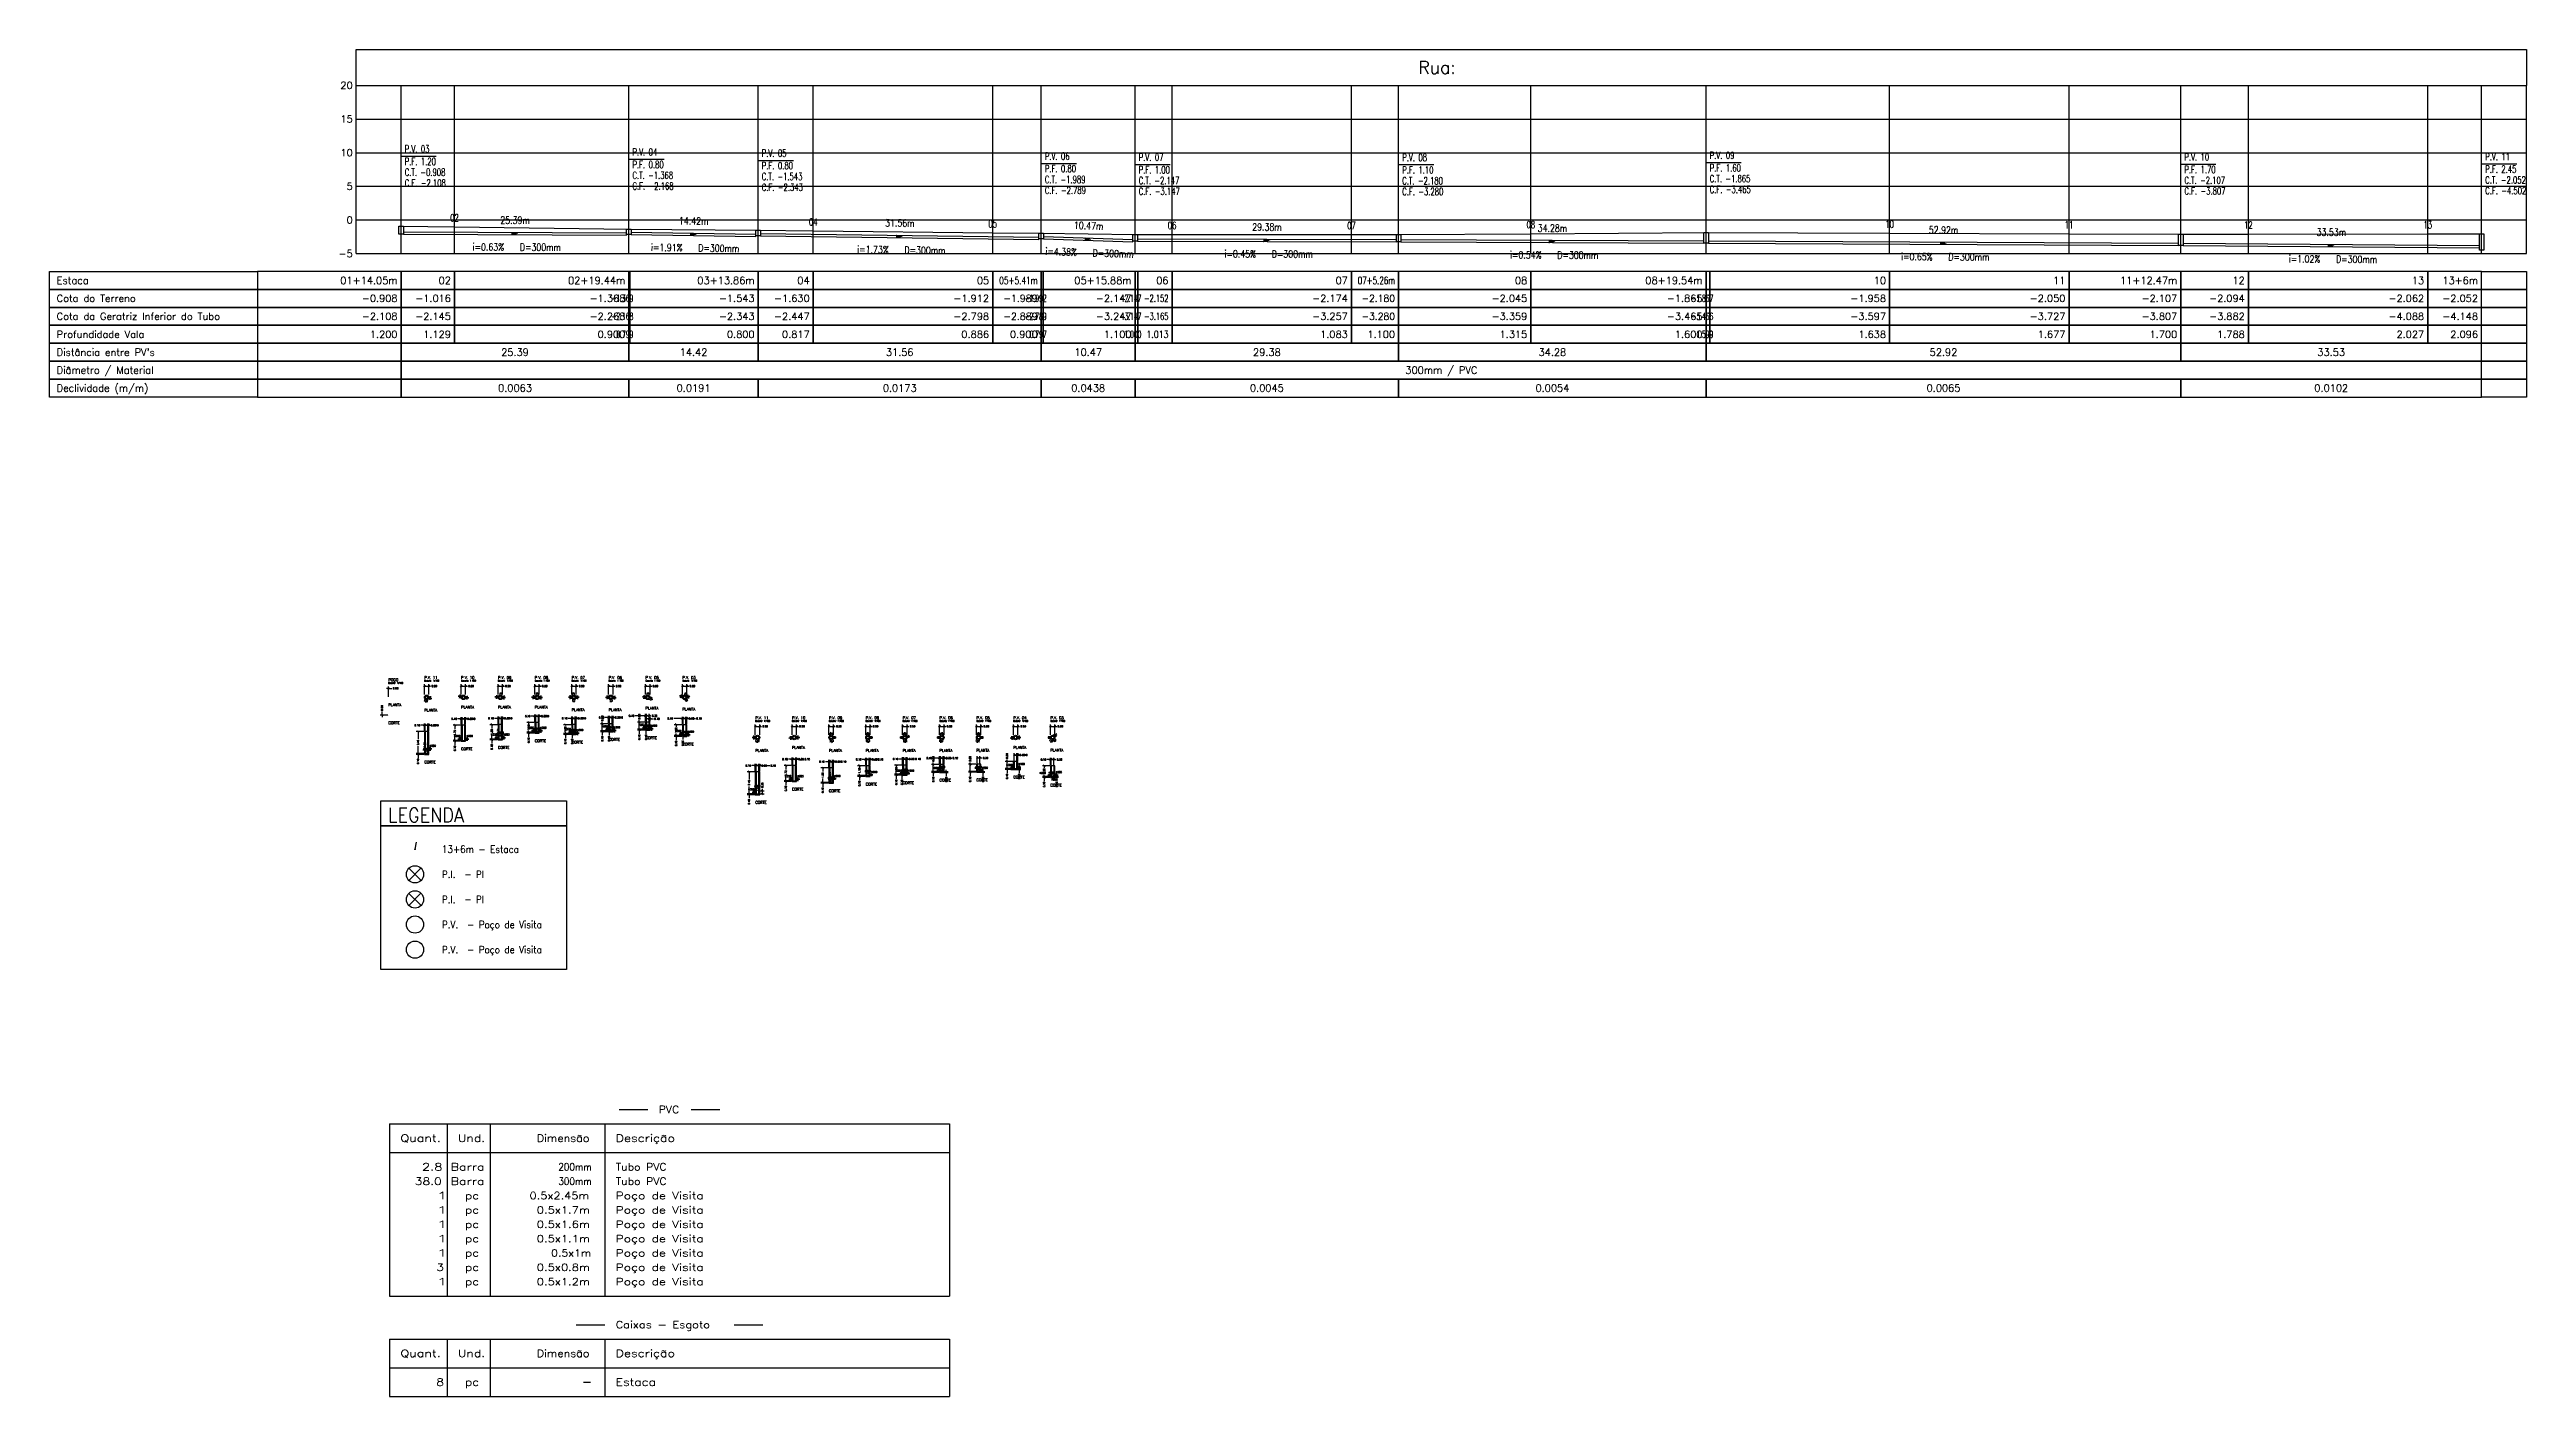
# Model space of a CAD drawing. Extents: x -6997814 to 14282083, y -16 to 289481930.
# Drawn here: x 363444.2 to 363720.3, y 7352320.3 to 7352470.5 of the extents above; entities that cross this region are included whole.
import ezdxf
from ezdxf.enums import TextEntityAlignment as Align

# ---------------------------------------------------------------- set-up
doc = ezdxf.new("R2010")
doc.units = 0
doc.header["$LTSCALE"] = 6.5
doc.header["$PDMODE"] = 3
doc.header["$PDSIZE"] = -0.3
doc.layers.get('0').update_dxf_attribs({"linetype": 'CONTINUOUS'})
doc.layers.get('Defpoints').update_dxf_attribs({"linetype": 'CONTINUOUS'})
for name, color, linetype in [('DETALHE_POCO_COT', 8, 'CONTINUOUS'), ('DETALHE_POCO_FOR', 7, 'CONTINUOUS'), ('DETALHE_POCO_TIT', 5, 'CONTINUOUS'), ('DETALHE_POCO_TUB', 4, 'CONTINUOUS'), ('DETALHE_POCO_TXT', 7, 'CONTINUOUS'), ('GUIA', 7, 'CONTINUOUS'), ('LISTAGEM_LINHA', 7, 'CONTINUOUS'), ('LISTAGEM_TEXTO', 7, 'CONTINUOUS'), ('PONTOS-Caixas - Esgoto_U', 1, 'CONTINUOUS'), ('PONTOS-CAIXAS_U', 1, 'CONTINUOUS'), ('PS_IND_COMPRIMENTO', 7, 'CONTINUOUS'), ('PS_IND_DIAMETRO', 7, 'CONTINUOUS'), ('PS_IND_FLUXO', 3, 'CONTINUOUS'), ('PS_IND_INCLINACAO', 7, 'CONTINUOUS'), ('PS_LINHA_QUADRO_LEGENDA', 8, 'CONTINUOUS'), ('PS_PERFIL_CAIXAS', 7, 'CONTINUOUS'), ('PS_PERFIL_COTA_LIN', 7, 'CONTINUOUS'), ('PS_PERFIL_COTA_TXT', 5, 'CONTINUOUS'), ('PS_PERFIL_GRADE', 8, 'CONTINUOUS'), ('PS_PERFIL_TERRENO', 3, 'CONTINUOUS'), ('PS_PERFIL_TITULOS', 5, 'CONTINUOUS'), ('PS_PERFIL_TUBO', 7, 'CONTINUOUS'), ('PS_PONTOS_IDENTIFICACAO_LIN', 7, 'CONTINUOUS'), ('PS_PONTOS_IDENTIFICACAO_TXT', 7, 'CONTINUOUS'), ('PS_TEXTO_QUADRO_LEGENDA', 7, 'CONTINUOUS'), ('T-MARGEM', 7, 'CONTINUOUS')]:
    doc.layers.add(name, color=color, linetype=linetype)
doc.styles.add('ROMANS', font='romans.shx')
doc.styles.get("Standard").update_dxf_attribs({"font": 'simplex.shx'})
doc.dimstyles.get("Standard").update_dxf_attribs({"dimtxt": 0.18, "dimasz": 0.18, "dimexe": 0.18, "dimexo": 0.0625, "dimgap": 0.09, "dimtad": 0, "dimtih": 1, "dimtoh": 1, "dimdec": 4, "dimzin": 0, "dimdsep": 46, "dimtxsty": 'Standard', "dimcen": 0.09, "dimadec": 0, "dimazin": 0, "dimtfac": 1, "dimtdec": 4, "dimtofl": 0, "dimtmove": 0, "dimatfit": 3, "dimfxl": 1, "dimtolj": 1, "dimtzin": 0, "dimarcsym": 0})

msp = doc.modelspace()

# ---------------------------------------------------------------- texts
at = {"layer": 'DETALHE_POCO_FOR', "linetype": 'Continuous', "lineweight": -2, "style": 'ROMANS', "width": 0.8}
msp.add_text('Escala: 1:100', height=0.2, dxfattribs=at).set_placement((363481.96099, 7352399.7806))
at = {"layer": 'DETALHE_POCO_TIT', "linetype": 'Continuous', "lineweight": -2, "style": 'ROMANS'}
for s, p in [('POÇO', (363481.96099, 7352400.0806)), ('P.V. 11', (363485.97385, 7352400.3306)), ('P.V. 10', (363490.07242, 7352400.3306)), ('P.V. 09', (363494.18671, 7352400.3306)), ('P.V. 08', (363498.28528, 7352400.3306)), ('P.V. 07', (363502.39956, 7352400.3306)), ('P.V. 06', (363506.51385, 7352400.3306)), ('P.V. 05', (363510.62814, 7352400.3306)), ('P.V. 03', (363514.74242, 7352400.3306)), ('CORTE', (363481.96099, 7352395.2806)), ('PLANTA', (363481.96099, 7352397.2806)), ('PLANTA', (363485.97385, 7352396.68886)), ('PLANTA', (363490.07242, 7352397.02793)), ('PLANTA', (363494.18671, 7352397.0306)), ('PLANTA', (363498.28528, 7352397.0306)), ('PLANTA', (363502.39956, 7352396.73167)), ('PLANTA', (363506.51385, 7352396.73314)), ('PLANTA', (363510.62814, 7352396.91585)), ('PLANTA', (363514.74242, 7352396.81592)), ('P.V. 11', (363522.867, 7352395.84497)), ('P.V. 10', (363526.96557, 7352395.84497)), ('P.V. 09', (363531.07985, 7352395.84497)), ('P.V. 08', (363535.17843, 7352395.84497)), ('P.V. 07', (363539.29271, 7352395.84497)), ('P.V. 06', (363543.407, 7352395.84497)), ('P.V. 05', (363547.52128, 7352395.84497)), ('P.V. 04', (363551.63557, 7352395.84497)), ('P.V. 03', (363555.77128, 7352395.84497)), ('CORTE', (363494.18671, 7352392.5306)), ('CORTE', (363498.28528, 7352393.2806)), ('CORTE', (363502.39956, 7352393.13167)), ('CORTE', (363506.51385, 7352393.43314)), ('CORTE', (363510.62814, 7352393.61585)), ('CORTE', (363514.74242, 7352392.91592)), ('PLANTA', (363526.96557, 7352392.53486)), ('PLANTA', (363551.63557, 7352392.53544)), ('CORTE', (363485.97385, 7352390.91386)), ('CORTE', (363490.07242, 7352392.37793)), ('PLANTA', (363522.867, 7352392.1956)), ('PLANTA', (363531.07985, 7352392.2029)), ('PLANTA', (363535.17843, 7352392.195)), ('PLANTA', (363539.29271, 7352392.19636)), ('PLANTA', (363543.407, 7352392.20384)), ('PLANTA', (363547.52128, 7352392.21922)), ('PLANTA', (363555.77128, 7352392.2374)), ('CORTE', (363526.96557, 7352387.88486)), ('CORTE', (363531.07985, 7352387.7029)), ('CORTE', (363535.17843, 7352388.445)), ('CORTE', (363539.29271, 7352388.59636)), ('CORTE', (363543.407, 7352388.90384)), ('CORTE', (363547.52128, 7352388.91922)), ('CORTE', (363551.63557, 7352389.23544)), ('CORTE', (363555.77128, 7352388.3374)), ('CORTE', (363522.867, 7352386.4206))]:
    msp.add_text(s, height=0.3, dxfattribs=at).set_placement(p)
at = {"layer": 'DETALHE_POCO_TXT', "linetype": 'Continuous', "lineweight": -2, "style": 'ROMANS', "width": 0.8}
for p in [(363485.97385, 7352400.0306), (363490.07242, 7352400.0306), (363494.18671, 7352400.0306), (363498.28528, 7352400.0306), (363502.39956, 7352400.0306), (363506.51385, 7352400.0306), (363510.62814, 7352400.0306), (363514.74242, 7352400.0306), (363522.867, 7352395.54497), (363526.96557, 7352395.54497), (363531.07985, 7352395.54497), (363535.17843, 7352395.54497), (363539.29271, 7352395.54497), (363543.407, 7352395.54497), (363547.52128, 7352395.54497), (363551.63557, 7352395.54497), (363555.77128, 7352395.54497)]:
    msp.add_text('Escala: 1:100', height=0.2, dxfattribs=at).set_placement(p)
at = {"layer": 'DETALHE_POCO_TXT', "linetype": 'Continuous', "lineweight": -2, "style": 'ROMANS'}
for s, p in [('%%C300', (363486.57385, 7352392.76786)), ('%%C300', (363490.67242, 7352393.87793)), ('%%C300', (363494.78671, 7352394.0306)), ('%%C300', (363498.88528, 7352394.7806)), ('%%C300', (363502.99956, 7352394.53167)), ('%%C300', (363507.11385, 7352394.83314)), ('%%C300', (363511.22814, 7352395.01585)), ('%%C300', (363515.34242, 7352394.35692)), ('%%C200', (363535.77843, 7352389.845)), ('%%C200', (363539.89271, 7352389.99636)), ('%%C200', (363548.12128, 7352390.31922)), ('%%C300', (363552.23557, 7352390.73544)), ('%%C300', (363556.37128, 7352389.8374)), ('%%C300', (363527.56557, 7352389.38486)), ('%%C200', (363531.67985, 7352389.4129))]:
    msp.add_text(s, height=0.2, dxfattribs=at).set_placement(p)
for s, p in [('%%C300', (363489.97242, 7352393.87793)), ('%%C300', (363494.08671, 7352394.0306)), ('%%C300', (363498.18528, 7352394.7806)), ('%%C300', (363502.29956, 7352394.63167)), ('%%C300', (363506.41385, 7352394.93314)), ('%%C300', (363510.52814, 7352395.11585)), ('%%C300', (363514.64242, 7352394.41592)), ('%%C200', (363539.19271, 7352389.99636)), ('%%C200', (363543.307, 7352390.30384)), ('%%C300', (363551.53557, 7352390.63544)), ('%%C300', (363522.767, 7352387.9206)), ('%%C300', (363526.86557, 7352389.38486)), ('%%C200', (363555.24224, 7352389.7374))]:
    msp.add_text(s, height=0.2, dxfattribs=at).set_placement(p, align=Align.RIGHT)
for s, p in [('%%C200', (363494.48794, 7352394.2406)), ('%%C200', (363498.54777, 7352394.6806)), ('%%C200', (363502.59969, 7352394.53167)), ('%%C200', (363502.63394, 7352394.53167)), ('%%C200', (363506.78793, 7352394.83314)), ('%%C200', (363510.904, 7352395.01585)), ('%%C200', (363515.0736, 7352394.31592)), ('%%C200', (363515.15072, 7352394.31592)), ('%%C300', (363486.18195, 7352392.41386)), ('%%C300', (363535.42579, 7352389.945)), ('%%C300', (363535.43094, 7352389.945)), ('%%C300', (363539.53707, 7352390.09636)), ('%%C300', (363539.55972, 7352389.99636)), ('%%C300', (363543.61354, 7352390.30384)), ('%%C300', (363543.67969, 7352390.40384)), ('%%C300', (363547.69797, 7352390.31922)), ('%%C300', (363547.76452, 7352390.41922)), ('%%C300', (363523.10553, 7352388.2746)), ('%%C300', (363531.30353, 7352389.2029)), ('%%C300', (363531.3709, 7352389.2029)), ('%%C300', (363555.92192, 7352389.7784)), ('%%C200', (363556.22862, 7352389.01722))]:
    msp.add_text(s, height=0.2, dxfattribs=at).set_placement(p, align=Align.CENTER)
at = {"layer": 'LISTAGEM_TEXTO', "lineweight": -2, "style": 'ROMANS'}
for s, width, p in [('PVC', 1.105263, (363512.1026, 7352351.92255)), ('Quant.', 1.298969, (363483.3026, 7352348.72255)), ('Und.', 1.272727, (363489.7026, 7352348.72255)), ('Dimensão', 1.135135, (363498.5026, 7352348.72255)), ('Descrição', 1.277027, (363507.3026, 7352348.72255)), ('2.8', 1.340426, (363485.7026, 7352345.52255)), ('Barra', 1.296296, (363488.9026, 7352345.52255)), ('200mm', 0.905172, (363500.9026, 7352345.52255)), ('Tubo PVC', 1.112583, (363507.3026, 7352345.52255)), ('38.0', 1.253731, (363484.9026, 7352343.92255)), ('1', 1.909091, (363487.3026, 7352342.32255)), ('Barra', 1.296296, (363488.9026, 7352343.92255)), ('0.5x2.45m', 1.159509, (363497.7026, 7352342.32255)), ('300mm', 0.905172, (363500.9026, 7352343.92255)), ('Tubo PVC', 1.112583, (363507.3026, 7352343.92255)), ('Poço de Visita', 1.25641, (363507.3026, 7352342.32255)), ('1', 1.909091, (363487.3026, 7352340.72255)), ('pc', 1.235294, (363490.5026, 7352342.32255)), ('pc', 1.235294, (363490.5026, 7352340.72255)), ('0.5x1.7m', 1.174825, (363498.5026, 7352340.72255)), ('Poço de Visita', 1.25641, (363507.3026, 7352340.72255)), ('1', 1.909091, (363487.3026, 7352339.12255)), ('1', 1.909091, (363487.3026, 7352337.52255)), ('pc', 1.235294, (363490.5026, 7352339.12255)), ('pc', 1.235294, (363490.5026, 7352337.52255)), ('0.5x1.6m', 1.174825, (363498.5026, 7352339.12255)), ('0.5x1.1m', 1.174825, (363498.5026, 7352337.52255)), ('Poço de Visita', 1.25641, (363507.3026, 7352339.12255)), ('Poço de Visita', 1.25641, (363507.3026, 7352337.52255)), ('3', 1.235294, (363487.3026, 7352334.32255)), ('1', 1.909091, (363487.3026, 7352335.92255)), ('pc', 1.235294, (363490.5026, 7352335.92255)), ('pc', 1.235294, (363490.5026, 7352334.32255)), ('0.5x0.8m', 1.174825, (363498.5026, 7352334.32255)), ('0.5x1m', 1.115044, (363500.1026, 7352335.92255)), ('Poço de Visita', 1.25641, (363507.3026, 7352335.92255)), ('Poço de Visita', 1.25641, (363507.3026, 7352334.32255)), ('1', 1.909091, (363487.3026, 7352332.72255)), ('pc', 1.235294, (363490.5026, 7352332.72255)), ('0.5x1.2m', 1.174825, (363498.5026, 7352332.72255)), ('Poço de Visita', 1.25641, (363507.3026, 7352332.72255)), ('Caixas - Esgoto', 1.162362, (363507.3026, 7352327.92255)), ('Quant.', 1.298969, (363483.3026, 7352324.72255)), ('Und.', 1.272727, (363489.7026, 7352324.72255)), ('Dimensão', 1.135135, (363498.5026, 7352324.72255)), ('Descrição', 1.277027, (363507.3026, 7352324.72255)), ('8', 1.235294, (363487.3026, 7352321.52255)), ('pc', 1.235294, (363490.5026, 7352321.52255)), ('Estaca', 1.26, (363507.3026, 7352321.52255))]:
    msp.add_text(s, height=0.8, dxfattribs=dict(at, width=width)).set_placement(p)
at = {"layer": 'PS_IND_COMPRIMENTO', "lineweight": -2, "style": 'ROMANS', "width": 0.8}
for s, rotation, p in [('25.39m', 359.7237678, (363496.08593, 7352451.48112)), ('14.42m', 359.1508256, (363516.00354, 7352451.39285)), ('31.56m', 359.2446124, (363538.98795, 7352451.16001)), ('10.47m', 358.0262217, (363560.0328, 7352450.85775)), ('29.38m', 359.8021051, (363579.91005, 7352450.71201)), ('34.28m', 359.7646709, (363611.7418, 7352450.59275)), ('52.92m', 359.720078, (363655.3459, 7352450.39531)), ('33.53m', 359.5561543, (363698.57909, 7352450.13927))]:
    msp.add_text(s, height=0.8, rotation=rotation, dxfattribs=at).set_placement(p, align=Align.MIDDLE_CENTER)
at = {"layer": 'PS_IND_DIAMETRO', "lineweight": -2, "style": 'ROMANS', "width": 0.8}
for rotation, p in [(359.7237678, (363498.91144, 7352448.46747)), (359.1508256, (363518.79877, 7352448.35109)), (359.2446124, (363541.78815, 7352448.12283)), (358.0262217, (363562.76779, 7352447.76172)), (359.8021051, (363582.73967, 7352447.70222)), (359.7646709, (363614.56945, 7352447.58111)), (359.720078, (363658.17121, 7352447.38147)), (359.5561543, (363701.39576, 7352447.11736))]:
    msp.add_text('D=300mm', height=0.8, rotation=rotation, dxfattribs=at).set_placement(p, align=Align.MIDDLE_CENTER)
at = {"layer": 'PS_IND_INCLINACAO', "lineweight": -2, "style": 'ROMANS', "width": 0.8}
for s, rotation, p in [('i=0.63%', 359.7237678, (363493.11151, 7352448.49543)), ('i=1.91%', 359.1508256, (363512.99941, 7352448.43705)), ('i=1.73%', 359.2446124, (363535.98866, 7352448.1993)), ('i=4.38%', 358.0262217, (363556.97123, 7352447.96148)), ('i=0.45%', 359.8021051, (363576.93971, 7352447.72225)), ('i=0.54%', 359.7646709, (363608.7695, 7352447.60494)), ('i=0.65%', 359.720078, (363652.37128, 7352447.40981)), ('i=1.02%', 359.5561543, (363695.59594, 7352447.16229))]:
    msp.add_text(s, height=0.8, rotation=rotation, dxfattribs=at).set_placement(p, align=Align.MIDDLE_CENTER)
at = {"layer": 'PS_PERFIL_COTA_TXT', "lineweight": -2, "style": 'ROMANS'}
for s, p in [('Cota do Terreno', (363444.98367, 7352442.75964)), ('Estaca', (363444.98367, 7352444.75964)), ('Cota da Geratriz Inferior do Tubo', (363444.98367, 7352440.75964)), ('Profundidade Vala', (363444.98367, 7352438.75964)), ("Distância entre PV's", (363444.98367, 7352436.75964)), ('Diâmetro / Material', (363444.98367, 7352434.75964)), ('Declividade (m/m)', (363444.98367, 7352432.75964))]:
    msp.add_text(s, height=0.8, dxfattribs=at).set_placement(p, align=Align.MIDDLE_LEFT)
for s, p in [('01+14.05m', (363482.98367, 7352444.75964)), ('-0.908', (363482.98367, 7352442.75964)), ('-1.016', (363488.93262, 7352442.75964)), ('02', (363488.93262, 7352444.75964)), ('02+19.44m', (363508.37374, 7352444.75964)), ('-1.368', (363508.37374, 7352442.75964)), ('03+13.86m', (363522.78889, 7352444.75964)), ('-1.543', (363522.78889, 7352442.75964)), ('-1.630', (363528.93262, 7352442.75964)), ('04', (363528.93262, 7352444.75964)), ('-1.912', (363548.93262, 7352442.75964)), ('05', (363548.93262, 7352444.75964)), ('05+15.88m', (363564.8148, 7352444.75964)), ('-2.147', (363564.8148, 7352442.75964)), ('06', (363568.93262, 7352444.75964)), ('-2.174', (363588.93262, 7352442.75964)), ('07', (363588.93262, 7352444.75964)), ('-2.045', (363608.93262, 7352442.75964)), ('08', (363608.93262, 7352444.75964)), ('08+19.54m', (363628.47634, 7352444.75964)), ('-1.865', (363628.47634, 7352442.75964)), ('-1.958', (363648.93262, 7352442.75964)), ('10', (363648.93262, 7352444.75964)), ('-2.050', (363668.93262, 7352442.75964)), ('11', (363668.93262, 7352444.75964)), ('11+12.47m', (363681.40081, 7352444.75964)), ('-2.107', (363681.40081, 7352442.75964)), ('-2.094', (363688.93262, 7352442.75964)), ('12', (363688.93262, 7352444.75964)), ('-2.062', (363708.93262, 7352442.75964)), ('13', (363708.93262, 7352444.75964)), ('-2.052', (363714.93413, 7352442.75964)), ('13+6m', (363714.93413, 7352444.75964)), ('-2.108', (363482.98367, 7352440.75964)), ('-2.145', (363488.93262, 7352440.75964)), ('-2.268', (363508.37374, 7352440.75964)), ('-2.343', (363522.78889, 7352440.75964)), ('-2.447', (363528.93262, 7352440.75964)), ('-2.798', (363548.93262, 7352440.75964)), ('-3.247', (363564.8148, 7352440.75964)), ('-3.257', (363588.93262, 7352440.75964)), ('-3.359', (363608.93262, 7352440.75964)), ('-3.465', (363628.47634, 7352440.75964)), ('-3.597', (363648.93262, 7352440.75964)), ('-3.727', (363668.93262, 7352440.75964)), ('-3.807', (363681.40081, 7352440.75964)), ('-3.882', (363688.93262, 7352440.75964)), ('-4.088', (363708.93262, 7352440.75964)), ('-4.148', (363714.93413, 7352440.75964)), ('1.200', (363482.98367, 7352438.75964)), ('1.129', (363488.93262, 7352438.75964)), ('0.900', (363508.37374, 7352438.75964)), ('0.800', (363522.78889, 7352438.75964)), ('0.817', (363528.93262, 7352438.75964)), ('0.886', (363548.93262, 7352438.75964)), ('0.900', (363554.34747, 7352438.75964)), ('1.100', (363564.8148, 7352438.75964)), ('1.083', (363588.93262, 7352438.75964)), ('1.100', (363594.19494, 7352438.75964)), ('1.315', (363608.93262, 7352438.75964)), ('1.600', (363628.47634, 7352438.75964)), ('1.638', (363648.93262, 7352438.75964)), ('1.677', (363668.93262, 7352438.75964)), ('1.700', (363681.40081, 7352438.75964)), ('1.788', (363688.93262, 7352438.75964)), ('2.027', (363708.93262, 7352438.75964)), ('2.096', (363714.93413, 7352438.75964))]:
    msp.add_text(s, height=0.8, dxfattribs=at).set_placement(p, align=Align.MIDDLE_RIGHT)
for s, width, p in [('-1.369', 0.5, (363509.27374, 7352442.75964)), ('05+5.41m', 0.752062, (363554.34747, 7352444.75964)), ('-1.989', 0.966936, (363554.34747, 7352442.75964)), ('-1.992', 0.5, (363555.34747, 7352442.75964)), ('-2.147', 0.5, (363565.9148, 7352442.75964)), ('-2.152', 0.681753, (363568.93262, 7352442.75964)), ('07+5.26m', 0.730877, (363594.19494, 7352444.75964)), ('-2.180', 0.939699, (363594.19494, 7352442.75964)), ('-1.867', 0.5, (363629.67634, 7352442.75964)), ('-2.168', 0.5, (363509.27374, 7352440.75964)), ('-2.889', 0.966936, (363554.34747, 7352440.75964)), ('-2.789', 0.5, (363555.34747, 7352440.75964)), ('-3.147', 0.5, (363565.9148, 7352440.75964)), ('-3.165', 0.681753, (363568.93262, 7352440.75964)), ('-3.280', 0.939699, (363594.19494, 7352440.75964)), ('-3.466', 0.5, (363629.67634, 7352440.75964)), ('0.799', 0.5, (363509.27374, 7352438.75964)), ('0.797', 0.5, (363555.34747, 7352438.75964)), ('1.000', 0.5, (363565.9148, 7352438.75964)), ('1.013', 0.795379, (363568.93262, 7352438.75964)), ('1.599', 0.5, (363629.67634, 7352438.75964))]:
    msp.add_text(s, height=0.8, dxfattribs=dict(at, width=width)).set_placement(p, align=Align.MIDDLE_RIGHT)
for s, p in [('25.39', (363496.0787, 7352436.75964)), ('14.42', (363515.98131, 7352436.75964)), ('31.56', (363538.96818, 7352436.75964)), ('10.47', (363559.98113, 7352436.75964)), ('29.38', (363579.90487, 7352436.75964)), ('34.28', (363611.73564, 7352436.75964)), ('52.92', (363655.33857, 7352436.75964)), ('33.53', (363698.56747, 7352436.75964)), ('300mm / PVC', (363599.3589, 7352434.75964)), ('0.0063', (363496.0787, 7352432.75964)), ('0.0191', (363515.98131, 7352432.75964)), ('0.0173', (363538.96818, 7352432.75964)), ('0.0438', (363559.98113, 7352432.75964)), ('0.0045', (363579.90487, 7352432.75964)), ('0.0054', (363611.73564, 7352432.75964)), ('0.0065', (363655.33857, 7352432.75964)), ('0.0102', (363698.56747, 7352432.75964))]:
    msp.add_text(s, height=0.8, dxfattribs=at).set_placement(p, align=Align.MIDDLE_CENTER)
at = {"layer": 'PS_PERFIL_TITULOS', "lineweight": -2, "style": 'ROMANS'}
msp.add_text('Rua: ', height=1.4, dxfattribs=at).set_placement((363599.3589, 7352468.50964), align=Align.MIDDLE_CENTER)
at = {"layer": 'PS_PONTOS_IDENTIFICACAO_TXT', "lineweight": -2, "style": 'ROMANS', "width": 0.7}
for s, p in [('P.V. 03', (363483.78367, 7352459.02864)), ('P.V. 04', (363509.17374, 7352458.68364)), ('P.V. 05', (363523.58889, 7352458.55239)), ('P.V. 09', (363629.27634, 7352458.31089)), ('C.T. -0.908', (363483.78367, 7352456.42864)), ('P.F. 1.20', (363483.78367, 7352457.62864)), ('C.T. -1.368', (363509.17374, 7352456.08364)), ('P.F. 0.80', (363509.17374, 7352457.28364)), ('C.T. -1.543', (363523.58889, 7352455.95239)), ('P.F. 0.80', (363523.58889, 7352457.15239)), ('C.T. -1.989', (363555.14747, 7352455.61789)), ('P.V. 06', (363555.14747, 7352458.21789)), ('P.F. 0.80', (363555.14747, 7352456.81789)), ('C.T. -2.147', (363565.6148, 7352455.49939)), ('P.V. 07', (363565.6148, 7352458.09939)), ('P.F. 1.00', (363565.6148, 7352456.69939)), ('P.V. 08', (363594.99494, 7352458.07464)), ('P.F. 1.10', (363594.99494, 7352456.67464)), ('C.T. -1.865', (363629.27634, 7352455.71089)), ('P.F. 1.60', (363629.27634, 7352456.91089)), ('C.T. -2.107', (363682.20081, 7352455.52977)), ('P.V. 10', (363682.20081, 7352458.12977)), ('P.F. 1.70', (363682.20081, 7352456.72977)), ('C.T. -2.052', (363715.73413, 7352455.57087)), ('P.V. 11', (363715.73413, 7352458.17087)), ('P.F. 2.45', (363715.73413, 7352456.77087)), ('C.F. -2.108', (363483.78367, 7352455.22864)), ('C.F. -2.168', (363509.17374, 7352454.88364)), ('C.F. -2.343', (363523.58889, 7352454.75239)), ('C.F. -2.789', (363555.14747, 7352454.41789)), ('C.F. -3.147', (363565.6148, 7352454.29939)), ('C.T. -2.180', (363594.99494, 7352455.47464)), ('C.F. -3.280', (363594.99494, 7352454.27464)), ('C.F. -3.465', (363629.27634, 7352454.51089)), ('C.F. -3.807', (363682.20081, 7352454.32977)), ('C.F. -4.502', (363715.73413, 7352454.37087))]:
    msp.add_text(s, height=0.8, dxfattribs=at).set_placement(p)
for s, p in [('02', (363489.33262, 7352451.34781)), ('04', (363529.33262, 7352450.88727)), ('05', (363549.33262, 7352450.67529)), ('06', (363569.33262, 7352450.49592)), ('07', (363589.33262, 7352450.47907)), ('08', (363609.33262, 7352450.57621)), ('10', (363649.33262, 7352450.64088)), ('11', (363669.33262, 7352450.57244)), ('12', (363689.33262, 7352450.539)), ('13', (363709.33262, 7352450.56351))]:
    msp.add_text(s, height=0.8, dxfattribs=at).set_placement(p, align=Align.CENTER)
at = {"layer": 'PS_TEXTO_QUADRO_LEGENDA', "lineweight": -2, "style": 'ROMANS', "width": 0.9}
msp.add_text('LEGENDA', height=1.6, dxfattribs=at).set_placement((363481.92911, 7352384.34313))
for s, p in [('13+6m - Estaca', (363487.92911, 7352381.34313)), ('P.I.  - PI', (363487.92911, 7352378.54313)), ('P.I.  - PI', (363487.92911, 7352375.74313)), ('P.V.  - Poço de Visita', (363487.92911, 7352372.94313)), ('P.V.  - Poço de Visita', (363487.92911, 7352370.14313))]:
    msp.add_text(s, height=0.8, dxfattribs=at).set_placement(p, align=Align.MIDDLE_LEFT)

# ---------------------------------------------------------------- blocks, each defined once
blk = doc.blocks.new('*U291')
at = {"layer": 'PS_PERFIL_GRADE', "linetype": 'Continuous', "lineweight": -2}
for p, q in [((0, 0), (0, 18.75)), ((0, 18.75), (241.95, 18.75)), ((5, 0), (5, 18.75)), ((10.95, 0), (10.95, 18.75)), ((30.39, 0), (30.39, 18.75)), ((30.39, 0), (30.39, 18.75)), ((44.81, 0), (44.81, 18.75)), ((44.81, 0), (44.81, 18.75)), ((50.95, 0), (50.95, 18.75)), ((70.95, 0), (70.95, 18.75)), ((76.36, 0), (76.36, 18.75)), ((76.36, 0), (76.36, 18.75)), ((86.83, 0), (86.83, 18.75)), ((86.83, 0), (86.83, 18.75)), ((90.95, 0), (90.95, 18.75)), ((110.95, 0), (110.95, 18.75)), ((116.21, 0), (116.21, 18.75)), ((116.21, 0), (116.21, 18.75)), ((130.95, 0), (130.95, 18.75)), ((150.49, 0), (150.49, 18.75)), ((150.49, 0), (150.49, 18.75)), ((170.95, 0), (170.95, 18.75)), ((190.95, 0), (190.95, 18.75)), ((203.42, 0), (203.42, 18.75)), ((203.42, 0), (203.42, 18.75)), ((210.95, 0), (210.95, 18.75)), ((230.95, 0), (230.95, 18.75)), ((236.95, 0), (236.95, 18.75)), ((241.95, 0), (241.95, 18.75)), ((0, 15), (241.95, 15)), ((0, 11.25), (241.95, 11.25)), ((0, 7.5), (241.95, 7.5)), ((0, 3.75), (241.95, 3.75)), ((0, 0), (241.95, 0))]:
    blk.add_line(p, q, dxfattribs=at)
blk.add_lwpolyline([(0, 18.75), (0, 22.75), (241.95, 22.75), (241.95, 18.75)], dxfattribs=at)
at = {"layer": 'PS_PERFIL_GRADE', "lineweight": -2, "style": 'ROMANS'}
for s, p in [('20', (-0.4, 18.75)), ('15', (-0.4, 15)), ('10', (-0.4, 11.25)), ('5', (-0.4, 7.5)), ('0', (-0.4, 3.75)), ('-5', (-0.4, 0))]:
    blk.add_text(s, height=0.8, dxfattribs=at).set_placement(p, align=Align.MIDDLE_RIGHT)
blk = doc.blocks.new('_OBLIQUE')
at = {"color": 0, "linetype": 'ByBlock'}
blk.add_line((-0.5, -0.5), (0.5, 0.5), dxfattribs=at)
blk = doc.blocks.new('*D292')
at = {"layer": 'Defpoints', "color": 0, "lineweight": -2, "transparency": 16777216}
for p in [(363481.96, 7352399.28), (363481.96, 7352398.28), (363481.96, 7352398.28)]:
    blk.add_point(p, dxfattribs=at)
at = {"layer": 'DETALHE_POCO_COT', "color": 0, "lineweight": -2, "transparency": 16777216}
for p, q in [((363481.96, 7352399.28), (363481.76, 7352399.28)), ((363481.96, 7352398.35), (363481.96, 7352399.48)), ((363481.96, 7352398.35), (363481.96, 7352399.48)), ((363481.96, 7352399.28), (363482.36, 7352399.28))]:
    blk.add_line(p, q, dxfattribs=at)
at = {"layer": 'DETALHE_POCO_COT', "color": 0, "lineweight": -2, "transparency": 16777216, "xscale": 0.2, "yscale": 0.2, "zscale": 0.2}
blk.add_blockref('_OBLIQUE', (363481.96, 7352399.28), dxfattribs=at)
at = {"layer": 'DETALHE_POCO_COT', "color": 0, "lineweight": -2, "transparency": 16777216, "xscale": 0.2, "yscale": 0.2, "zscale": 0.2, "rotation": 180}
blk.add_blockref('_OBLIQUE', (363481.96, 7352399.28), dxfattribs=at)
at = {"layer": 'DETALHE_POCO_COT', "color": 0, "lineweight": -2, "transparency": 16777216, "insert": (363482.77, 7352399.28), "char_height": 0.2, "attachment_point": 5}
blk.add_mtext('\\A1;0.00', dxfattribs=at)
blk = doc.blocks.new('*D293')
at = {"layer": 'Defpoints', "color": 0, "lineweight": -2, "transparency": 16777216}
for p in [(363481.26, 7352396.28), (363481.96, 7352396.28), (363481.96, 7352396.28)]:
    blk.add_point(p, dxfattribs=at)
at = {"layer": 'DETALHE_POCO_COT', "color": 0, "lineweight": -2, "transparency": 16777216}
for p, q in [((363481.89, 7352396.28), (363481.06, 7352396.28)), ((363481.89, 7352396.28), (363481.06, 7352396.28)), ((363481.26, 7352396.28), (363481.26, 7352396.68)), ((363481.26, 7352396.28), (363481.26, 7352396.08))]:
    blk.add_line(p, q, dxfattribs=at)
at = {"layer": 'DETALHE_POCO_COT', "color": 0, "lineweight": -2, "transparency": 16777216, "xscale": 0.2, "yscale": 0.2, "zscale": 0.2}
for rotation in [90, 270]:
    blk.add_blockref('_OBLIQUE', (363481.26, 7352396.28), dxfattribs=dict(at, rotation=rotation))
at = {"layer": 'DETALHE_POCO_COT', "color": 0, "lineweight": -2, "transparency": 16777216, "insert": (363481.26, 7352397.09), "char_height": 0.2, "attachment_point": 5, "rotation": 90}
blk.add_mtext('\\A1;0.00', dxfattribs=at)
blk = doc.blocks.new('*D294')
at = {"layer": 'Defpoints', "color": 0, "lineweight": -2, "transparency": 16777216}
for p in [(363485.97, 7352398.53), (363486.47, 7352399.53), (363486.47, 7352398.53)]:
    blk.add_point(p, dxfattribs=at)
at = {"layer": 'DETALHE_POCO_COT', "color": 0, "lineweight": -2, "transparency": 16777216}
for p, q in [((363485.97, 7352398.6), (363485.97, 7352399.73)), ((363485.97, 7352399.53), (363486.47, 7352399.53)), ((363486.47, 7352398.6), (363486.47, 7352399.73)), ((363486.47, 7352399.53), (363486.67, 7352399.53))]:
    blk.add_line(p, q, dxfattribs=at)
at = {"layer": 'DETALHE_POCO_COT', "color": 0, "lineweight": -2, "transparency": 16777216, "xscale": 0.2, "yscale": 0.2, "zscale": 0.2, "rotation": 180}
blk.add_blockref('_OBLIQUE', (363485.97, 7352399.53), dxfattribs=at)
at = {"layer": 'DETALHE_POCO_COT', "color": 0, "lineweight": -2, "transparency": 16777216, "xscale": 0.2, "yscale": 0.2, "zscale": 0.2}
blk.add_blockref('_OBLIQUE', (363486.47, 7352399.53), dxfattribs=at)
at = {"layer": 'DETALHE_POCO_COT', "color": 0, "lineweight": -2, "transparency": 16777216, "insert": (363487.08, 7352399.53), "char_height": 0.2, "attachment_point": 5}
blk.add_mtext('\\A1;0.50', dxfattribs=at)
blk = doc.blocks.new('*D295')
at = {"layer": 'Defpoints', "color": 0, "lineweight": -2, "transparency": 16777216}
for p in [(363485.27, 7352394.46), (363485.97, 7352394.46), (363485.97, 7352392.01)]:
    blk.add_point(p, dxfattribs=at)
at = {"layer": 'DETALHE_POCO_COT', "color": 0, "lineweight": -2, "transparency": 16777216}
for p, q in [((363485.9, 7352394.46), (363485.07, 7352394.46)), ((363485.27, 7352394.46), (363485.27, 7352393.64)), ((363485.27, 7352392.01), (363485.27, 7352392.83)), ((363485.9, 7352392.01), (363485.07, 7352392.01))]:
    blk.add_line(p, q, dxfattribs=at)
at = {"layer": 'DETALHE_POCO_COT', "color": 0, "lineweight": -2, "transparency": 16777216, "xscale": 0.2, "yscale": 0.2, "zscale": 0.2}
for p, rotation in [((363485.27, 7352394.46), 90), ((363485.27, 7352392.01), 270)]:
    blk.add_blockref('_OBLIQUE', p, dxfattribs=dict(at, rotation=rotation))
at = {"layer": 'DETALHE_POCO_COT', "color": 0, "lineweight": -2, "transparency": 16777216, "insert": (363485.27, 7352393.24), "char_height": 0.2, "attachment_point": 5, "rotation": 90}
blk.add_mtext('\\A1;2.45', dxfattribs=at)
blk = doc.blocks.new('*D296')
at = {"layer": 'Defpoints', "color": 0, "lineweight": -2, "transparency": 16777216}
for p in [(363485.97, 7352394.46), (363486.07, 7352395.16), (363486.07, 7352394.46)]:
    blk.add_point(p, dxfattribs=at)
at = {"layer": 'DETALHE_POCO_COT', "color": 0, "lineweight": -2, "transparency": 16777216}
for p, q in [((363485.97, 7352395.16), (363485.57, 7352395.16)), ((363485.97, 7352394.53), (363485.97, 7352395.36)), ((363486.07, 7352394.53), (363486.07, 7352395.36)), ((363486.07, 7352395.16), (363486.27, 7352395.16))]:
    blk.add_line(p, q, dxfattribs=at)
at = {"layer": 'DETALHE_POCO_COT', "color": 0, "lineweight": -2, "transparency": 16777216, "xscale": 0.2, "yscale": 0.2, "zscale": 0.2}
blk.add_blockref('_OBLIQUE', (363485.97, 7352395.16), dxfattribs=at)
at = {"layer": 'DETALHE_POCO_COT', "color": 0, "lineweight": -2, "transparency": 16777216, "xscale": 0.2, "yscale": 0.2, "zscale": 0.2, "rotation": 180}
blk.add_blockref('_OBLIQUE', (363486.07, 7352395.16), dxfattribs=at)
at = {"layer": 'DETALHE_POCO_COT', "color": 0, "lineweight": -2, "transparency": 16777216, "insert": (363485.19, 7352395.16), "char_height": 0.2, "attachment_point": 5}
blk.add_mtext('\\A1;0.10', dxfattribs=at)
blk = doc.blocks.new('*D297')
at = {"layer": 'Defpoints', "color": 0, "lineweight": -2, "transparency": 16777216}
for p in [(363486.07, 7352394.46), (363486.37, 7352395.16), (363486.37, 7352394.46)]:
    blk.add_point(p, dxfattribs=at)
at = {"layer": 'DETALHE_POCO_COT', "color": 0, "lineweight": -2, "transparency": 16777216}
for p, q in [((363486.07, 7352394.53), (363486.07, 7352395.36)), ((363486.07, 7352395.16), (363486.37, 7352395.16)), ((363486.37, 7352394.53), (363486.37, 7352395.36)), ((363486.37, 7352395.16), (363486.57, 7352395.16))]:
    blk.add_line(p, q, dxfattribs=at)
at = {"layer": 'DETALHE_POCO_COT', "color": 0, "lineweight": -2, "transparency": 16777216, "xscale": 0.2, "yscale": 0.2, "zscale": 0.2, "rotation": 180}
blk.add_blockref('_OBLIQUE', (363486.07, 7352395.16), dxfattribs=at)
at = {"layer": 'DETALHE_POCO_COT', "color": 0, "lineweight": -2, "transparency": 16777216, "xscale": 0.2, "yscale": 0.2, "zscale": 0.2}
blk.add_blockref('_OBLIQUE', (363486.37, 7352395.16), dxfattribs=at)
at = {"layer": 'DETALHE_POCO_COT', "color": 0, "lineweight": -2, "transparency": 16777216, "insert": (363486.98, 7352395.16), "char_height": 0.2, "attachment_point": 5}
blk.add_mtext('\\A1;0.30', dxfattribs=at)
blk = doc.blocks.new('*D298')
at = {"layer": 'Defpoints', "color": 0, "lineweight": -2, "transparency": 16777216}
for p in [(363486.37, 7352394.46), (363486.47, 7352395.16), (363486.47, 7352394.46)]:
    blk.add_point(p, dxfattribs=at)
at = {"layer": 'DETALHE_POCO_COT', "color": 0, "lineweight": -2, "transparency": 16777216}
for p, q in [((363486.37, 7352395.16), (363486.17, 7352395.16)), ((363486.37, 7352394.53), (363486.37, 7352395.36)), ((363486.47, 7352394.53), (363486.47, 7352395.36)), ((363486.47, 7352395.16), (363486.87, 7352395.16))]:
    blk.add_line(p, q, dxfattribs=at)
at = {"layer": 'DETALHE_POCO_COT', "color": 0, "lineweight": -2, "transparency": 16777216, "xscale": 0.2, "yscale": 0.2, "zscale": 0.2}
blk.add_blockref('_OBLIQUE', (363486.37, 7352395.16), dxfattribs=at)
at = {"layer": 'DETALHE_POCO_COT', "color": 0, "lineweight": -2, "transparency": 16777216, "xscale": 0.2, "yscale": 0.2, "zscale": 0.2, "rotation": 180}
blk.add_blockref('_OBLIQUE', (363486.47, 7352395.16), dxfattribs=at)
at = {"layer": 'DETALHE_POCO_COT', "color": 0, "lineweight": -2, "transparency": 16777216, "insert": (363487.26, 7352395.16), "char_height": 0.2, "attachment_point": 5}
blk.add_mtext('\\A1;0.10', dxfattribs=at)
blk = doc.blocks.new('*D299')
at = {"layer": 'Defpoints', "color": 0, "lineweight": -2, "transparency": 16777216}
for p in [(363485.27, 7352392.01), (363485.97, 7352392.01), (363485.97, 7352391.91)]:
    blk.add_point(p, dxfattribs=at)
at = {"layer": 'DETALHE_POCO_COT', "color": 0, "lineweight": -2, "transparency": 16777216}
for p, q in [((363485.9, 7352392.01), (363485.07, 7352392.01)), ((363485.9, 7352391.91), (363485.07, 7352391.91)), ((363485.27, 7352392.01), (363485.27, 7352392.21)), ((363485.27, 7352391.91), (363485.27, 7352391.51))]:
    blk.add_line(p, q, dxfattribs=at)
at = {"layer": 'DETALHE_POCO_COT', "color": 0, "lineweight": -2, "transparency": 16777216, "xscale": 0.2, "yscale": 0.2, "zscale": 0.2}
for p, rotation in [((363485.27, 7352392.01), 270), ((363485.27, 7352391.91), 90)]:
    blk.add_blockref('_OBLIQUE', p, dxfattribs=dict(at, rotation=rotation))
at = {"layer": 'DETALHE_POCO_COT', "color": 0, "lineweight": -2, "transparency": 16777216, "insert": (363485.27, 7352391.13), "char_height": 0.2, "attachment_point": 5, "rotation": 90}
blk.add_mtext('\\A1;0.10', dxfattribs=at)
blk = doc.blocks.new('*D300')
at = {"layer": 'Defpoints', "color": 0, "lineweight": -2, "transparency": 16777216}
for p in [(363486.02, 7352392.37), (363486.37, 7352392.37), (363486.37, 7352392.01)]:
    blk.add_point(p, dxfattribs=at)
at = {"layer": 'DETALHE_POCO_COT', "color": 0, "lineweight": -2, "transparency": 16777216}
for p, q in [((363486.3, 7352392.37), (363485.82, 7352392.37)), ((363486.3, 7352392.01), (363485.82, 7352392.01)), ((363486.02, 7352392.37), (363486.02, 7352392.57)), ((363486.02, 7352392.01), (363486.02, 7352392.37))]:
    blk.add_line(p, q, dxfattribs=at)
at = {"layer": 'DETALHE_POCO_COT', "color": 0, "lineweight": -2, "transparency": 16777216, "xscale": 0.2, "yscale": 0.2, "zscale": 0.2}
for p, rotation in [((363486.02, 7352392.37), 90), ((363486.02, 7352392.01), 270)]:
    blk.add_blockref('_OBLIQUE', p, dxfattribs=dict(at, rotation=rotation))
at = {"layer": 'DETALHE_POCO_COT', "color": 0, "lineweight": -2, "transparency": 16777216, "insert": (363486.02, 7352392.97), "char_height": 0.2, "attachment_point": 5, "rotation": 90}
blk.add_mtext('\\A1;0.35', dxfattribs=at)
blk = doc.blocks.new('*D301')
at = {"layer": 'Defpoints', "color": 0, "lineweight": -2, "transparency": 16777216}
for p in [(363490.07, 7352398.53), (363490.57, 7352399.53), (363490.57, 7352398.53)]:
    blk.add_point(p, dxfattribs=at)
at = {"layer": 'DETALHE_POCO_COT', "color": 0, "lineweight": -2, "transparency": 16777216}
for p, q in [((363490.07, 7352398.6), (363490.07, 7352399.73)), ((363490.07, 7352399.53), (363490.57, 7352399.53)), ((363490.57, 7352398.6), (363490.57, 7352399.73)), ((363490.57, 7352399.53), (363490.77, 7352399.53))]:
    blk.add_line(p, q, dxfattribs=at)
at = {"layer": 'DETALHE_POCO_COT', "color": 0, "lineweight": -2, "transparency": 16777216, "xscale": 0.2, "yscale": 0.2, "zscale": 0.2, "rotation": 180}
blk.add_blockref('_OBLIQUE', (363490.07, 7352399.53), dxfattribs=at)
at = {"layer": 'DETALHE_POCO_COT', "color": 0, "lineweight": -2, "transparency": 16777216, "xscale": 0.2, "yscale": 0.2, "zscale": 0.2}
blk.add_blockref('_OBLIQUE', (363490.57, 7352399.53), dxfattribs=at)
at = {"layer": 'DETALHE_POCO_COT', "color": 0, "lineweight": -2, "transparency": 16777216, "insert": (363491.18, 7352399.53), "char_height": 0.2, "attachment_point": 5}
blk.add_mtext('\\A1;0.50', dxfattribs=at)
blk = doc.blocks.new('*D302')
at = {"layer": 'Defpoints', "color": 0, "lineweight": -2, "transparency": 16777216}
for p in [(363489.37, 7352395.18), (363490.07, 7352395.18), (363490.07, 7352393.48)]:
    blk.add_point(p, dxfattribs=at)
at = {"layer": 'DETALHE_POCO_COT', "color": 0, "lineweight": -2, "transparency": 16777216}
for p, q in [((363490, 7352395.18), (363489.17, 7352395.18)), ((363490, 7352393.48), (363489.17, 7352393.48)), ((363489.37, 7352395.18), (363489.37, 7352394.71)), ((363489.37, 7352393.48), (363489.37, 7352393.94))]:
    blk.add_line(p, q, dxfattribs=at)
at = {"layer": 'DETALHE_POCO_COT', "color": 0, "lineweight": -2, "transparency": 16777216, "xscale": 0.2, "yscale": 0.2, "zscale": 0.2}
for p, rotation in [((363489.37, 7352395.18), 90), ((363489.37, 7352393.48), 270)]:
    blk.add_blockref('_OBLIQUE', p, dxfattribs=dict(at, rotation=rotation))
at = {"layer": 'DETALHE_POCO_COT', "color": 0, "lineweight": -2, "transparency": 16777216, "insert": (363489.37, 7352394.33), "char_height": 0.2, "attachment_point": 5, "rotation": 90}
blk.add_mtext('\\A1;1.70', dxfattribs=at)
blk = doc.blocks.new('*D303')
at = {"layer": 'Defpoints', "color": 0, "lineweight": -2, "transparency": 16777216}
for p in [(363490.17, 7352395.88), (363490.07, 7352395.18), (363490.17, 7352395.18)]:
    blk.add_point(p, dxfattribs=at)
at = {"layer": 'DETALHE_POCO_COT', "color": 0, "lineweight": -2, "transparency": 16777216}
for p, q in [((363490.07, 7352395.88), (363489.67, 7352395.88)), ((363490.07, 7352395.25), (363490.07, 7352396.08)), ((363490.17, 7352395.25), (363490.17, 7352396.08)), ((363490.17, 7352395.88), (363490.37, 7352395.88))]:
    blk.add_line(p, q, dxfattribs=at)
at = {"layer": 'DETALHE_POCO_COT', "color": 0, "lineweight": -2, "transparency": 16777216, "xscale": 0.2, "yscale": 0.2, "zscale": 0.2}
blk.add_blockref('_OBLIQUE', (363490.07, 7352395.88), dxfattribs=at)
at = {"layer": 'DETALHE_POCO_COT', "color": 0, "lineweight": -2, "transparency": 16777216, "xscale": 0.2, "yscale": 0.2, "zscale": 0.2, "rotation": 180}
blk.add_blockref('_OBLIQUE', (363490.17, 7352395.88), dxfattribs=at)
at = {"layer": 'DETALHE_POCO_COT', "color": 0, "lineweight": -2, "transparency": 16777216, "insert": (363489.29, 7352395.88), "char_height": 0.2, "attachment_point": 5}
blk.add_mtext('\\A1;0.10', dxfattribs=at)
blk = doc.blocks.new('*D304')
at = {"layer": 'Defpoints', "color": 0, "lineweight": -2, "transparency": 16777216}
for p in [(363490.47, 7352395.88), (363490.17, 7352395.18), (363490.47, 7352395.18)]:
    blk.add_point(p, dxfattribs=at)
at = {"layer": 'DETALHE_POCO_COT', "color": 0, "lineweight": -2, "transparency": 16777216}
for p, q in [((363490.17, 7352395.25), (363490.17, 7352396.08)), ((363490.17, 7352395.88), (363490.47, 7352395.88)), ((363490.47, 7352395.25), (363490.47, 7352396.08)), ((363490.47, 7352395.88), (363490.67, 7352395.88))]:
    blk.add_line(p, q, dxfattribs=at)
at = {"layer": 'DETALHE_POCO_COT', "color": 0, "lineweight": -2, "transparency": 16777216, "xscale": 0.2, "yscale": 0.2, "zscale": 0.2, "rotation": 180}
blk.add_blockref('_OBLIQUE', (363490.17, 7352395.88), dxfattribs=at)
at = {"layer": 'DETALHE_POCO_COT', "color": 0, "lineweight": -2, "transparency": 16777216, "xscale": 0.2, "yscale": 0.2, "zscale": 0.2}
blk.add_blockref('_OBLIQUE', (363490.47, 7352395.88), dxfattribs=at)
at = {"layer": 'DETALHE_POCO_COT', "color": 0, "lineweight": -2, "transparency": 16777216, "insert": (363491.08, 7352395.88), "char_height": 0.2, "attachment_point": 5}
blk.add_mtext('\\A1;0.30', dxfattribs=at)
blk = doc.blocks.new('*D305')
at = {"layer": 'Defpoints', "color": 0, "lineweight": -2, "transparency": 16777216}
for p in [(363490.57, 7352395.88), (363490.47, 7352395.18), (363490.57, 7352395.18)]:
    blk.add_point(p, dxfattribs=at)
at = {"layer": 'DETALHE_POCO_COT', "color": 0, "lineweight": -2, "transparency": 16777216}
for p, q in [((363490.47, 7352395.88), (363490.27, 7352395.88)), ((363490.47, 7352395.25), (363490.47, 7352396.08)), ((363490.57, 7352395.25), (363490.57, 7352396.08)), ((363490.57, 7352395.88), (363490.97, 7352395.88))]:
    blk.add_line(p, q, dxfattribs=at)
at = {"layer": 'DETALHE_POCO_COT', "color": 0, "lineweight": -2, "transparency": 16777216, "xscale": 0.2, "yscale": 0.2, "zscale": 0.2}
blk.add_blockref('_OBLIQUE', (363490.47, 7352395.88), dxfattribs=at)
at = {"layer": 'DETALHE_POCO_COT', "color": 0, "lineweight": -2, "transparency": 16777216, "xscale": 0.2, "yscale": 0.2, "zscale": 0.2, "rotation": 180}
blk.add_blockref('_OBLIQUE', (363490.57, 7352395.88), dxfattribs=at)
at = {"layer": 'DETALHE_POCO_COT', "color": 0, "lineweight": -2, "transparency": 16777216, "insert": (363491.36, 7352395.88), "char_height": 0.2, "attachment_point": 5}
blk.add_mtext('\\A1;0.10', dxfattribs=at)
blk = doc.blocks.new('*D306')
at = {"layer": 'Defpoints', "color": 0, "lineweight": -2, "transparency": 16777216}
for p in [(363489.37, 7352393.48), (363490.07, 7352393.48), (363490.07, 7352393.38)]:
    blk.add_point(p, dxfattribs=at)
at = {"layer": 'DETALHE_POCO_COT', "color": 0, "lineweight": -2, "transparency": 16777216}
for p, q in [((363490, 7352393.48), (363489.17, 7352393.48)), ((363490, 7352393.38), (363489.17, 7352393.38)), ((363489.37, 7352393.48), (363489.37, 7352393.68)), ((363489.37, 7352393.38), (363489.37, 7352392.98))]:
    blk.add_line(p, q, dxfattribs=at)
at = {"layer": 'DETALHE_POCO_COT', "color": 0, "lineweight": -2, "transparency": 16777216, "xscale": 0.2, "yscale": 0.2, "zscale": 0.2}
for p, rotation in [((363489.37, 7352393.48), 270), ((363489.37, 7352393.38), 90)]:
    blk.add_blockref('_OBLIQUE', p, dxfattribs=dict(at, rotation=rotation))
at = {"layer": 'DETALHE_POCO_COT', "color": 0, "lineweight": -2, "transparency": 16777216, "insert": (363489.37, 7352392.59), "char_height": 0.2, "attachment_point": 5, "rotation": 90}
blk.add_mtext('\\A1;0.10', dxfattribs=at)
blk = doc.blocks.new('*D307')
at = {"layer": 'Defpoints', "color": 0, "lineweight": -2, "transparency": 16777216}
for p in [(363494.19, 7352398.53), (363494.69, 7352399.53), (363494.69, 7352398.53)]:
    blk.add_point(p, dxfattribs=at)
at = {"layer": 'DETALHE_POCO_COT', "color": 0, "lineweight": -2, "transparency": 16777216}
for p, q in [((363494.19, 7352398.6), (363494.19, 7352399.73)), ((363494.19, 7352399.53), (363494.69, 7352399.53)), ((363494.69, 7352398.6), (363494.69, 7352399.73)), ((363494.69, 7352399.53), (363494.89, 7352399.53))]:
    blk.add_line(p, q, dxfattribs=at)
at = {"layer": 'DETALHE_POCO_COT', "color": 0, "lineweight": -2, "transparency": 16777216, "xscale": 0.2, "yscale": 0.2, "zscale": 0.2, "rotation": 180}
blk.add_blockref('_OBLIQUE', (363494.19, 7352399.53), dxfattribs=at)
at = {"layer": 'DETALHE_POCO_COT', "color": 0, "lineweight": -2, "transparency": 16777216, "xscale": 0.2, "yscale": 0.2, "zscale": 0.2}
blk.add_blockref('_OBLIQUE', (363494.69, 7352399.53), dxfattribs=at)
at = {"layer": 'DETALHE_POCO_COT', "color": 0, "lineweight": -2, "transparency": 16777216, "insert": (363495.29, 7352399.53), "char_height": 0.2, "attachment_point": 5}
blk.add_mtext('\\A1;0.50', dxfattribs=at)
blk = doc.blocks.new('*D308')
at = {"layer": 'Defpoints', "color": 0, "lineweight": -2, "transparency": 16777216}
for p in [(363493.49, 7352395.23), (363494.19, 7352395.23), (363494.19, 7352393.63)]:
    blk.add_point(p, dxfattribs=at)
at = {"layer": 'DETALHE_POCO_COT', "color": 0, "lineweight": -2, "transparency": 16777216}
for p, q in [((363494.12, 7352395.23), (363493.29, 7352395.23)), ((363494.12, 7352393.63), (363493.29, 7352393.63)), ((363493.49, 7352395.23), (363493.49, 7352394.82)), ((363493.49, 7352393.63), (363493.49, 7352394.04))]:
    blk.add_line(p, q, dxfattribs=at)
at = {"layer": 'DETALHE_POCO_COT', "color": 0, "lineweight": -2, "transparency": 16777216, "xscale": 0.2, "yscale": 0.2, "zscale": 0.2}
for p, rotation in [((363493.49, 7352395.23), 90), ((363493.49, 7352393.63), 270)]:
    blk.add_blockref('_OBLIQUE', p, dxfattribs=dict(at, rotation=rotation))
at = {"layer": 'DETALHE_POCO_COT', "color": 0, "lineweight": -2, "transparency": 16777216, "insert": (363493.49, 7352394.43), "char_height": 0.2, "attachment_point": 5, "rotation": 90}
blk.add_mtext('\\A1;1.60', dxfattribs=at)
blk = doc.blocks.new('*D309')
at = {"layer": 'Defpoints', "color": 0, "lineweight": -2, "transparency": 16777216}
for p in [(363494.29, 7352395.93), (363494.19, 7352395.23), (363494.29, 7352395.23)]:
    blk.add_point(p, dxfattribs=at)
at = {"layer": 'DETALHE_POCO_COT', "color": 0, "lineweight": -2, "transparency": 16777216}
for p, q in [((363494.19, 7352395.93), (363493.79, 7352395.93)), ((363494.19, 7352395.3), (363494.19, 7352396.13)), ((363494.29, 7352395.3), (363494.29, 7352396.13)), ((363494.29, 7352395.93), (363494.49, 7352395.93))]:
    blk.add_line(p, q, dxfattribs=at)
at = {"layer": 'DETALHE_POCO_COT', "color": 0, "lineweight": -2, "transparency": 16777216, "xscale": 0.2, "yscale": 0.2, "zscale": 0.2}
blk.add_blockref('_OBLIQUE', (363494.19, 7352395.93), dxfattribs=at)
at = {"layer": 'DETALHE_POCO_COT', "color": 0, "lineweight": -2, "transparency": 16777216, "xscale": 0.2, "yscale": 0.2, "zscale": 0.2, "rotation": 180}
blk.add_blockref('_OBLIQUE', (363494.29, 7352395.93), dxfattribs=at)
at = {"layer": 'DETALHE_POCO_COT', "color": 0, "lineweight": -2, "transparency": 16777216, "insert": (363493.4, 7352395.93), "char_height": 0.2, "attachment_point": 5}
blk.add_mtext('\\A1;0.10', dxfattribs=at)
blk = doc.blocks.new('*D310')
at = {"layer": 'Defpoints', "color": 0, "lineweight": -2, "transparency": 16777216}
for p in [(363494.59, 7352395.93), (363494.29, 7352395.23), (363494.59, 7352395.23)]:
    blk.add_point(p, dxfattribs=at)
at = {"layer": 'DETALHE_POCO_COT', "color": 0, "lineweight": -2, "transparency": 16777216}
for p, q in [((363494.29, 7352395.3), (363494.29, 7352396.13)), ((363494.29, 7352395.93), (363494.59, 7352395.93)), ((363494.59, 7352395.3), (363494.59, 7352396.13)), ((363494.59, 7352395.93), (363494.79, 7352395.93))]:
    blk.add_line(p, q, dxfattribs=at)
at = {"layer": 'DETALHE_POCO_COT', "color": 0, "lineweight": -2, "transparency": 16777216, "xscale": 0.2, "yscale": 0.2, "zscale": 0.2, "rotation": 180}
blk.add_blockref('_OBLIQUE', (363494.29, 7352395.93), dxfattribs=at)
at = {"layer": 'DETALHE_POCO_COT', "color": 0, "lineweight": -2, "transparency": 16777216, "xscale": 0.2, "yscale": 0.2, "zscale": 0.2}
blk.add_blockref('_OBLIQUE', (363494.59, 7352395.93), dxfattribs=at)
at = {"layer": 'DETALHE_POCO_COT', "color": 0, "lineweight": -2, "transparency": 16777216, "insert": (363495.19, 7352395.93), "char_height": 0.2, "attachment_point": 5}
blk.add_mtext('\\A1;0.30', dxfattribs=at)
blk = doc.blocks.new('*D311')
at = {"layer": 'Defpoints', "color": 0, "lineweight": -2, "transparency": 16777216}
for p in [(363494.69, 7352395.93), (363494.59, 7352395.23), (363494.69, 7352395.23)]:
    blk.add_point(p, dxfattribs=at)
at = {"layer": 'DETALHE_POCO_COT', "color": 0, "lineweight": -2, "transparency": 16777216}
for p, q in [((363494.59, 7352395.93), (363494.39, 7352395.93)), ((363494.59, 7352395.3), (363494.59, 7352396.13)), ((363494.69, 7352395.3), (363494.69, 7352396.13)), ((363494.69, 7352395.93), (363495.09, 7352395.93))]:
    blk.add_line(p, q, dxfattribs=at)
at = {"layer": 'DETALHE_POCO_COT', "color": 0, "lineweight": -2, "transparency": 16777216, "xscale": 0.2, "yscale": 0.2, "zscale": 0.2}
blk.add_blockref('_OBLIQUE', (363494.59, 7352395.93), dxfattribs=at)
at = {"layer": 'DETALHE_POCO_COT', "color": 0, "lineweight": -2, "transparency": 16777216, "xscale": 0.2, "yscale": 0.2, "zscale": 0.2, "rotation": 180}
blk.add_blockref('_OBLIQUE', (363494.69, 7352395.93), dxfattribs=at)
at = {"layer": 'DETALHE_POCO_COT', "color": 0, "lineweight": -2, "transparency": 16777216, "insert": (363495.47, 7352395.93), "char_height": 0.2, "attachment_point": 5}
blk.add_mtext('\\A1;0.10', dxfattribs=at)
blk = doc.blocks.new('*D312')
at = {"layer": 'Defpoints', "color": 0, "lineweight": -2, "transparency": 16777216}
for p in [(363493.49, 7352393.63), (363494.19, 7352393.63), (363494.19, 7352393.53)]:
    blk.add_point(p, dxfattribs=at)
at = {"layer": 'DETALHE_POCO_COT', "color": 0, "lineweight": -2, "transparency": 16777216}
for p, q in [((363494.12, 7352393.63), (363493.29, 7352393.63)), ((363494.12, 7352393.53), (363493.29, 7352393.53)), ((363493.49, 7352393.63), (363493.49, 7352393.83)), ((363493.49, 7352393.53), (363493.49, 7352393.13))]:
    blk.add_line(p, q, dxfattribs=at)
at = {"layer": 'DETALHE_POCO_COT', "color": 0, "lineweight": -2, "transparency": 16777216, "xscale": 0.2, "yscale": 0.2, "zscale": 0.2}
for p, rotation in [((363493.49, 7352393.63), 270), ((363493.49, 7352393.53), 90)]:
    blk.add_blockref('_OBLIQUE', p, dxfattribs=dict(at, rotation=rotation))
at = {"layer": 'DETALHE_POCO_COT', "color": 0, "lineweight": -2, "transparency": 16777216, "insert": (363493.49, 7352392.74), "char_height": 0.2, "attachment_point": 5, "rotation": 90}
blk.add_mtext('\\A1;0.10', dxfattribs=at)
blk = doc.blocks.new('*D313')
at = {"layer": 'Defpoints', "color": 0, "lineweight": -2, "transparency": 16777216}
for p in [(363494.19, 7352393.94), (363494.49, 7352393.94), (363494.49, 7352393.63)]:
    blk.add_point(p, dxfattribs=at)
at = {"layer": 'DETALHE_POCO_COT', "color": 0, "lineweight": -2, "transparency": 16777216}
for p, q in [((363494.42, 7352393.94), (363493.99, 7352393.94)), ((363494.42, 7352393.63), (363493.99, 7352393.63)), ((363494.19, 7352393.94), (363494.19, 7352394.14)), ((363494.19, 7352393.63), (363494.19, 7352393.94))]:
    blk.add_line(p, q, dxfattribs=at)
at = {"layer": 'DETALHE_POCO_COT', "color": 0, "lineweight": -2, "transparency": 16777216, "xscale": 0.2, "yscale": 0.2, "zscale": 0.2}
for p, rotation in [((363494.19, 7352393.94), 90), ((363494.19, 7352393.63), 270)]:
    blk.add_blockref('_OBLIQUE', p, dxfattribs=dict(at, rotation=rotation))
at = {"layer": 'DETALHE_POCO_COT', "color": 0, "lineweight": -2, "transparency": 16777216, "insert": (363494.19, 7352394.5), "char_height": 0.2, "attachment_point": 5, "rotation": 90}
blk.add_mtext('\\A1;0.31', dxfattribs=at)
blk = doc.blocks.new('*D314')
at = {"layer": 'Defpoints', "color": 0, "lineweight": -2, "transparency": 16777216}
for p in [(363498.29, 7352398.53), (363498.79, 7352399.53), (363498.79, 7352398.53)]:
    blk.add_point(p, dxfattribs=at)
at = {"layer": 'DETALHE_POCO_COT', "color": 0, "lineweight": -2, "transparency": 16777216}
for p, q in [((363498.29, 7352398.6), (363498.29, 7352399.73)), ((363498.29, 7352399.53), (363498.79, 7352399.53)), ((363498.79, 7352398.6), (363498.79, 7352399.73)), ((363498.79, 7352399.53), (363498.99, 7352399.53))]:
    blk.add_line(p, q, dxfattribs=at)
at = {"layer": 'DETALHE_POCO_COT', "color": 0, "lineweight": -2, "transparency": 16777216, "xscale": 0.2, "yscale": 0.2, "zscale": 0.2, "rotation": 180}
blk.add_blockref('_OBLIQUE', (363498.29, 7352399.53), dxfattribs=at)
at = {"layer": 'DETALHE_POCO_COT', "color": 0, "lineweight": -2, "transparency": 16777216, "xscale": 0.2, "yscale": 0.2, "zscale": 0.2}
blk.add_blockref('_OBLIQUE', (363498.79, 7352399.53), dxfattribs=at)
at = {"layer": 'DETALHE_POCO_COT', "color": 0, "lineweight": -2, "transparency": 16777216, "insert": (363499.39, 7352399.53), "char_height": 0.2, "attachment_point": 5}
blk.add_mtext('\\A1;0.50', dxfattribs=at)
blk = doc.blocks.new('*D315')
at = {"layer": 'Defpoints', "color": 0, "lineweight": -2, "transparency": 16777216}
for p in [(363497.59, 7352395.48), (363498.29, 7352395.48), (363498.29, 7352394.38)]:
    blk.add_point(p, dxfattribs=at)
at = {"layer": 'DETALHE_POCO_COT', "color": 0, "lineweight": -2, "transparency": 16777216}
for p, q in [((363498.22, 7352395.48), (363497.39, 7352395.48)), ((363498.22, 7352394.38), (363497.39, 7352394.38)), ((363497.59, 7352395.48), (363497.59, 7352395.3)), ((363497.59, 7352394.38), (363497.59, 7352394.56))]:
    blk.add_line(p, q, dxfattribs=at)
at = {"layer": 'DETALHE_POCO_COT', "color": 0, "lineweight": -2, "transparency": 16777216, "xscale": 0.2, "yscale": 0.2, "zscale": 0.2}
for p, rotation in [((363497.59, 7352395.48), 90), ((363497.59, 7352394.38), 270)]:
    blk.add_blockref('_OBLIQUE', p, dxfattribs=dict(at, rotation=rotation))
at = {"layer": 'DETALHE_POCO_COT', "color": 0, "lineweight": -2, "transparency": 16777216, "insert": (363497.59, 7352394.93), "char_height": 0.2, "attachment_point": 5, "rotation": 90}
blk.add_mtext('\\A1;1.10', dxfattribs=at)
blk = doc.blocks.new('*D316')
at = {"layer": 'Defpoints', "color": 0, "lineweight": -2, "transparency": 16777216}
for p in [(363498.39, 7352396.18), (363498.29, 7352395.48), (363498.39, 7352395.48)]:
    blk.add_point(p, dxfattribs=at)
at = {"layer": 'DETALHE_POCO_COT', "color": 0, "lineweight": -2, "transparency": 16777216}
for p, q in [((363498.29, 7352396.18), (363497.89, 7352396.18)), ((363498.29, 7352395.55), (363498.29, 7352396.38)), ((363498.39, 7352395.55), (363498.39, 7352396.38)), ((363498.39, 7352396.18), (363498.59, 7352396.18))]:
    blk.add_line(p, q, dxfattribs=at)
at = {"layer": 'DETALHE_POCO_COT', "color": 0, "lineweight": -2, "transparency": 16777216, "xscale": 0.2, "yscale": 0.2, "zscale": 0.2}
blk.add_blockref('_OBLIQUE', (363498.29, 7352396.18), dxfattribs=at)
at = {"layer": 'DETALHE_POCO_COT', "color": 0, "lineweight": -2, "transparency": 16777216, "xscale": 0.2, "yscale": 0.2, "zscale": 0.2, "rotation": 180}
blk.add_blockref('_OBLIQUE', (363498.39, 7352396.18), dxfattribs=at)
at = {"layer": 'DETALHE_POCO_COT', "color": 0, "lineweight": -2, "transparency": 16777216, "insert": (363497.5, 7352396.18), "char_height": 0.2, "attachment_point": 5}
blk.add_mtext('\\A1;0.10', dxfattribs=at)
blk = doc.blocks.new('*D317')
at = {"layer": 'Defpoints', "color": 0, "lineweight": -2, "transparency": 16777216}
for p in [(363498.69, 7352396.18), (363498.39, 7352395.48), (363498.69, 7352395.48)]:
    blk.add_point(p, dxfattribs=at)
at = {"layer": 'DETALHE_POCO_COT', "color": 0, "lineweight": -2, "transparency": 16777216}
for p, q in [((363498.39, 7352395.55), (363498.39, 7352396.38)), ((363498.39, 7352396.18), (363498.69, 7352396.18)), ((363498.69, 7352395.55), (363498.69, 7352396.38)), ((363498.69, 7352396.18), (363498.89, 7352396.18))]:
    blk.add_line(p, q, dxfattribs=at)
at = {"layer": 'DETALHE_POCO_COT', "color": 0, "lineweight": -2, "transparency": 16777216, "xscale": 0.2, "yscale": 0.2, "zscale": 0.2, "rotation": 180}
blk.add_blockref('_OBLIQUE', (363498.39, 7352396.18), dxfattribs=at)
at = {"layer": 'DETALHE_POCO_COT', "color": 0, "lineweight": -2, "transparency": 16777216, "xscale": 0.2, "yscale": 0.2, "zscale": 0.2}
blk.add_blockref('_OBLIQUE', (363498.69, 7352396.18), dxfattribs=at)
at = {"layer": 'DETALHE_POCO_COT', "color": 0, "lineweight": -2, "transparency": 16777216, "insert": (363499.29, 7352396.18), "char_height": 0.2, "attachment_point": 5}
blk.add_mtext('\\A1;0.30', dxfattribs=at)
blk = doc.blocks.new('*D318')
at = {"layer": 'Defpoints', "color": 0, "lineweight": -2, "transparency": 16777216}
for p in [(363498.79, 7352396.18), (363498.69, 7352395.48), (363498.79, 7352395.48)]:
    blk.add_point(p, dxfattribs=at)
at = {"layer": 'DETALHE_POCO_COT', "color": 0, "lineweight": -2, "transparency": 16777216}
for p, q in [((363498.69, 7352396.18), (363498.49, 7352396.18)), ((363498.69, 7352395.55), (363498.69, 7352396.38)), ((363498.79, 7352395.55), (363498.79, 7352396.38)), ((363498.79, 7352396.18), (363499.19, 7352396.18))]:
    blk.add_line(p, q, dxfattribs=at)
at = {"layer": 'DETALHE_POCO_COT', "color": 0, "lineweight": -2, "transparency": 16777216, "xscale": 0.2, "yscale": 0.2, "zscale": 0.2}
blk.add_blockref('_OBLIQUE', (363498.69, 7352396.18), dxfattribs=at)
at = {"layer": 'DETALHE_POCO_COT', "color": 0, "lineweight": -2, "transparency": 16777216, "xscale": 0.2, "yscale": 0.2, "zscale": 0.2, "rotation": 180}
blk.add_blockref('_OBLIQUE', (363498.79, 7352396.18), dxfattribs=at)
at = {"layer": 'DETALHE_POCO_COT', "color": 0, "lineweight": -2, "transparency": 16777216, "insert": (363499.57, 7352396.18), "char_height": 0.2, "attachment_point": 5}
blk.add_mtext('\\A1;0.10', dxfattribs=at)
blk = doc.blocks.new('*D319')
at = {"layer": 'Defpoints', "color": 0, "lineweight": -2, "transparency": 16777216}
for p in [(363497.59, 7352394.38), (363498.29, 7352394.38), (363498.29, 7352394.28)]:
    blk.add_point(p, dxfattribs=at)
at = {"layer": 'DETALHE_POCO_COT', "color": 0, "lineweight": -2, "transparency": 16777216}
for p, q in [((363498.22, 7352394.38), (363497.39, 7352394.38)), ((363498.22, 7352394.28), (363497.39, 7352394.28)), ((363497.59, 7352394.38), (363497.59, 7352394.58)), ((363497.59, 7352394.28), (363497.59, 7352393.88))]:
    blk.add_line(p, q, dxfattribs=at)
at = {"layer": 'DETALHE_POCO_COT', "color": 0, "lineweight": -2, "transparency": 16777216, "xscale": 0.2, "yscale": 0.2, "zscale": 0.2}
for p, rotation in [((363497.59, 7352394.38), 270), ((363497.59, 7352394.28), 90)]:
    blk.add_blockref('_OBLIQUE', p, dxfattribs=dict(at, rotation=rotation))
at = {"layer": 'DETALHE_POCO_COT', "color": 0, "lineweight": -2, "transparency": 16777216, "insert": (363497.59, 7352393.49), "char_height": 0.2, "attachment_point": 5, "rotation": 90}
blk.add_mtext('\\A1;0.10', dxfattribs=at)
blk = doc.blocks.new('*D320')
at = {"layer": 'Defpoints', "color": 0, "lineweight": -2, "transparency": 16777216}
for p in [(363502.4, 7352398.53), (363502.9, 7352399.53), (363502.9, 7352398.53)]:
    blk.add_point(p, dxfattribs=at)
at = {"layer": 'DETALHE_POCO_COT', "color": 0, "lineweight": -2, "transparency": 16777216}
for p, q in [((363502.4, 7352398.6), (363502.4, 7352399.73)), ((363502.4, 7352399.53), (363502.9, 7352399.53)), ((363502.9, 7352398.6), (363502.9, 7352399.73)), ((363502.9, 7352399.53), (363503.1, 7352399.53))]:
    blk.add_line(p, q, dxfattribs=at)
at = {"layer": 'DETALHE_POCO_COT', "color": 0, "lineweight": -2, "transparency": 16777216, "xscale": 0.2, "yscale": 0.2, "zscale": 0.2, "rotation": 180}
blk.add_blockref('_OBLIQUE', (363502.4, 7352399.53), dxfattribs=at)
at = {"layer": 'DETALHE_POCO_COT', "color": 0, "lineweight": -2, "transparency": 16777216, "xscale": 0.2, "yscale": 0.2, "zscale": 0.2}
blk.add_blockref('_OBLIQUE', (363502.9, 7352399.53), dxfattribs=at)
at = {"layer": 'DETALHE_POCO_COT', "color": 0, "lineweight": -2, "transparency": 16777216, "insert": (363503.5, 7352399.53), "char_height": 0.2, "attachment_point": 5}
blk.add_mtext('\\A1;0.50', dxfattribs=at)
blk = doc.blocks.new('*D321')
at = {"layer": 'Defpoints', "color": 0, "lineweight": -2, "transparency": 16777216}
for p in [(363501.7, 7352395.23), (363502.4, 7352395.23), (363502.4, 7352394.23)]:
    blk.add_point(p, dxfattribs=at)
at = {"layer": 'DETALHE_POCO_COT', "color": 0, "lineweight": -2, "transparency": 16777216}
for p, q in [((363502.33, 7352395.23), (363501.5, 7352395.23)), ((363502.33, 7352394.23), (363501.5, 7352394.23)), ((363501.7, 7352395.23), (363501.7, 7352395.12)), ((363501.7, 7352394.23), (363501.7, 7352394.35))]:
    blk.add_line(p, q, dxfattribs=at)
at = {"layer": 'DETALHE_POCO_COT', "color": 0, "lineweight": -2, "transparency": 16777216, "xscale": 0.2, "yscale": 0.2, "zscale": 0.2}
for p, rotation in [((363501.7, 7352395.23), 90), ((363501.7, 7352394.23), 270)]:
    blk.add_blockref('_OBLIQUE', p, dxfattribs=dict(at, rotation=rotation))
at = {"layer": 'DETALHE_POCO_COT', "color": 0, "lineweight": -2, "transparency": 16777216, "insert": (363501.7, 7352394.73), "char_height": 0.2, "attachment_point": 5, "rotation": 90}
blk.add_mtext('\\A1;1.00', dxfattribs=at)
blk = doc.blocks.new('*D322')
at = {"layer": 'Defpoints', "color": 0, "lineweight": -2, "transparency": 16777216}
for p in [(363502.5, 7352395.93), (363502.4, 7352395.23), (363502.5, 7352395.23)]:
    blk.add_point(p, dxfattribs=at)
at = {"layer": 'DETALHE_POCO_COT', "color": 0, "lineweight": -2, "transparency": 16777216}
for p, q in [((363502.4, 7352395.93), (363502, 7352395.93)), ((363502.4, 7352395.3), (363502.4, 7352396.13)), ((363502.5, 7352395.3), (363502.5, 7352396.13)), ((363502.5, 7352395.93), (363502.7, 7352395.93))]:
    blk.add_line(p, q, dxfattribs=at)
at = {"layer": 'DETALHE_POCO_COT', "color": 0, "lineweight": -2, "transparency": 16777216, "xscale": 0.2, "yscale": 0.2, "zscale": 0.2}
blk.add_blockref('_OBLIQUE', (363502.4, 7352395.93), dxfattribs=at)
at = {"layer": 'DETALHE_POCO_COT', "color": 0, "lineweight": -2, "transparency": 16777216, "xscale": 0.2, "yscale": 0.2, "zscale": 0.2, "rotation": 180}
blk.add_blockref('_OBLIQUE', (363502.5, 7352395.93), dxfattribs=at)
at = {"layer": 'DETALHE_POCO_COT', "color": 0, "lineweight": -2, "transparency": 16777216, "insert": (363501.61, 7352395.93), "char_height": 0.2, "attachment_point": 5}
blk.add_mtext('\\A1;0.10', dxfattribs=at)
blk = doc.blocks.new('*D323')
at = {"layer": 'Defpoints', "color": 0, "lineweight": -2, "transparency": 16777216}
for p in [(363502.8, 7352395.93), (363502.5, 7352395.23), (363502.8, 7352395.23)]:
    blk.add_point(p, dxfattribs=at)
at = {"layer": 'DETALHE_POCO_COT', "color": 0, "lineweight": -2, "transparency": 16777216}
for p, q in [((363502.5, 7352395.3), (363502.5, 7352396.13)), ((363502.5, 7352395.93), (363502.8, 7352395.93)), ((363502.8, 7352395.3), (363502.8, 7352396.13)), ((363502.8, 7352395.93), (363503, 7352395.93))]:
    blk.add_line(p, q, dxfattribs=at)
at = {"layer": 'DETALHE_POCO_COT', "color": 0, "lineweight": -2, "transparency": 16777216, "xscale": 0.2, "yscale": 0.2, "zscale": 0.2, "rotation": 180}
blk.add_blockref('_OBLIQUE', (363502.5, 7352395.93), dxfattribs=at)
at = {"layer": 'DETALHE_POCO_COT', "color": 0, "lineweight": -2, "transparency": 16777216, "xscale": 0.2, "yscale": 0.2, "zscale": 0.2}
blk.add_blockref('_OBLIQUE', (363502.8, 7352395.93), dxfattribs=at)
at = {"layer": 'DETALHE_POCO_COT', "color": 0, "lineweight": -2, "transparency": 16777216, "insert": (363503.4, 7352395.93), "char_height": 0.2, "attachment_point": 5}
blk.add_mtext('\\A1;0.30', dxfattribs=at)
blk = doc.blocks.new('*D324')
at = {"layer": 'Defpoints', "color": 0, "lineweight": -2, "transparency": 16777216}
for p in [(363502.9, 7352395.93), (363502.8, 7352395.23), (363502.9, 7352395.23)]:
    blk.add_point(p, dxfattribs=at)
at = {"layer": 'DETALHE_POCO_COT', "color": 0, "lineweight": -2, "transparency": 16777216}
for p, q in [((363502.8, 7352395.93), (363502.6, 7352395.93)), ((363502.8, 7352395.3), (363502.8, 7352396.13)), ((363502.9, 7352395.3), (363502.9, 7352396.13)), ((363502.9, 7352395.93), (363503.3, 7352395.93))]:
    blk.add_line(p, q, dxfattribs=at)
at = {"layer": 'DETALHE_POCO_COT', "color": 0, "lineweight": -2, "transparency": 16777216, "xscale": 0.2, "yscale": 0.2, "zscale": 0.2}
blk.add_blockref('_OBLIQUE', (363502.8, 7352395.93), dxfattribs=at)
at = {"layer": 'DETALHE_POCO_COT', "color": 0, "lineweight": -2, "transparency": 16777216, "xscale": 0.2, "yscale": 0.2, "zscale": 0.2, "rotation": 180}
blk.add_blockref('_OBLIQUE', (363502.9, 7352395.93), dxfattribs=at)
at = {"layer": 'DETALHE_POCO_COT', "color": 0, "lineweight": -2, "transparency": 16777216, "insert": (363503.69, 7352395.93), "char_height": 0.2, "attachment_point": 5}
blk.add_mtext('\\A1;0.10', dxfattribs=at)
blk = doc.blocks.new('*D325')
at = {"layer": 'Defpoints', "color": 0, "lineweight": -2, "transparency": 16777216}
for p in [(363501.7, 7352394.23), (363502.4, 7352394.23), (363502.4, 7352394.13)]:
    blk.add_point(p, dxfattribs=at)
at = {"layer": 'DETALHE_POCO_COT', "color": 0, "lineweight": -2, "transparency": 16777216}
for p, q in [((363502.33, 7352394.23), (363501.5, 7352394.23)), ((363502.33, 7352394.13), (363501.5, 7352394.13)), ((363501.7, 7352394.23), (363501.7, 7352394.43)), ((363501.7, 7352394.13), (363501.7, 7352393.73))]:
    blk.add_line(p, q, dxfattribs=at)
at = {"layer": 'DETALHE_POCO_COT', "color": 0, "lineweight": -2, "transparency": 16777216, "xscale": 0.2, "yscale": 0.2, "zscale": 0.2}
for p, rotation in [((363501.7, 7352394.23), 270), ((363501.7, 7352394.13), 90)]:
    blk.add_blockref('_OBLIQUE', p, dxfattribs=dict(at, rotation=rotation))
at = {"layer": 'DETALHE_POCO_COT', "color": 0, "lineweight": -2, "transparency": 16777216, "insert": (363501.7, 7352393.35), "char_height": 0.2, "attachment_point": 5, "rotation": 90}
blk.add_mtext('\\A1;0.10', dxfattribs=at)
blk = doc.blocks.new('*D326')
at = {"layer": 'Defpoints', "color": 0, "lineweight": -2, "transparency": 16777216}
for p in [(363502.45, 7352394.13), (363502.8, 7352394.23), (363502.8, 7352394.13)]:
    blk.add_point(p, dxfattribs=at)
at = {"layer": 'DETALHE_POCO_COT', "color": 0, "lineweight": -2, "transparency": 16777216}
for p, q in [((363502.73, 7352394.23), (363502.25, 7352394.23)), ((363502.73, 7352394.13), (363502.25, 7352394.13)), ((363502.45, 7352394.23), (363502.45, 7352394.43)), ((363502.45, 7352394.13), (363502.45, 7352393.73))]:
    blk.add_line(p, q, dxfattribs=at)
at = {"layer": 'DETALHE_POCO_COT', "color": 0, "lineweight": -2, "transparency": 16777216, "xscale": 0.2, "yscale": 0.2, "zscale": 0.2}
for p, rotation in [((363502.45, 7352394.23), 270), ((363502.45, 7352394.13), 90)]:
    blk.add_blockref('_OBLIQUE', p, dxfattribs=dict(at, rotation=rotation))
at = {"layer": 'DETALHE_POCO_COT', "color": 0, "lineweight": -2, "transparency": 16777216, "insert": (363502.45, 7352393.35), "char_height": 0.2, "attachment_point": 5, "rotation": 90}
blk.add_mtext('\\A1;0.10', dxfattribs=at)
blk = doc.blocks.new('*D327')
at = {"layer": 'Defpoints', "color": 0, "lineweight": -2, "transparency": 16777216}
for p in [(363506.51, 7352398.53), (363507.01, 7352399.53), (363507.01, 7352398.53)]:
    blk.add_point(p, dxfattribs=at)
at = {"layer": 'DETALHE_POCO_COT', "color": 0, "lineweight": -2, "transparency": 16777216}
for p, q in [((363506.51, 7352398.6), (363506.51, 7352399.73)), ((363506.51, 7352399.53), (363507.01, 7352399.53)), ((363507.01, 7352398.6), (363507.01, 7352399.73)), ((363507.01, 7352399.53), (363507.21, 7352399.53))]:
    blk.add_line(p, q, dxfattribs=at)
at = {"layer": 'DETALHE_POCO_COT', "color": 0, "lineweight": -2, "transparency": 16777216, "xscale": 0.2, "yscale": 0.2, "zscale": 0.2, "rotation": 180}
blk.add_blockref('_OBLIQUE', (363506.51, 7352399.53), dxfattribs=at)
at = {"layer": 'DETALHE_POCO_COT', "color": 0, "lineweight": -2, "transparency": 16777216, "xscale": 0.2, "yscale": 0.2, "zscale": 0.2}
blk.add_blockref('_OBLIQUE', (363507.01, 7352399.53), dxfattribs=at)
at = {"layer": 'DETALHE_POCO_COT', "color": 0, "lineweight": -2, "transparency": 16777216, "insert": (363507.62, 7352399.53), "char_height": 0.2, "attachment_point": 5}
blk.add_mtext('\\A1;0.50', dxfattribs=at)
blk = doc.blocks.new('*D328')
at = {"layer": 'Defpoints', "color": 0, "lineweight": -2, "transparency": 16777216}
for p in [(363505.81, 7352395.33), (363506.51, 7352395.33), (363506.51, 7352394.53)]:
    blk.add_point(p, dxfattribs=at)
at = {"layer": 'DETALHE_POCO_COT', "color": 0, "lineweight": -2, "transparency": 16777216}
for p, q in [((363506.44, 7352395.33), (363505.61, 7352395.33)), ((363506.44, 7352394.53), (363505.61, 7352394.53)), ((363505.81, 7352395.33), (363505.81, 7352395.53)), ((363505.81, 7352394.53), (363505.81, 7352395.33))]:
    blk.add_line(p, q, dxfattribs=at)
at = {"layer": 'DETALHE_POCO_COT', "color": 0, "lineweight": -2, "transparency": 16777216, "xscale": 0.2, "yscale": 0.2, "zscale": 0.2}
for p, rotation in [((363505.81, 7352395.33), 90), ((363505.81, 7352394.53), 270)]:
    blk.add_blockref('_OBLIQUE', p, dxfattribs=dict(at, rotation=rotation))
at = {"layer": 'DETALHE_POCO_COT', "color": 0, "lineweight": -2, "transparency": 16777216, "insert": (363505.81, 7352395.94), "char_height": 0.2, "attachment_point": 5, "rotation": 90}
blk.add_mtext('\\A1;0.80', dxfattribs=at)
blk = doc.blocks.new('*D329')
at = {"layer": 'Defpoints', "color": 0, "lineweight": -2, "transparency": 16777216}
for p in [(363506.61, 7352396.03), (363506.51, 7352395.33), (363506.61, 7352395.33)]:
    blk.add_point(p, dxfattribs=at)
at = {"layer": 'DETALHE_POCO_COT', "color": 0, "lineweight": -2, "transparency": 16777216}
for p, q in [((363506.51, 7352396.03), (363506.11, 7352396.03)), ((363506.51, 7352395.4), (363506.51, 7352396.23)), ((363506.61, 7352395.4), (363506.61, 7352396.23)), ((363506.61, 7352396.03), (363506.81, 7352396.03))]:
    blk.add_line(p, q, dxfattribs=at)
at = {"layer": 'DETALHE_POCO_COT', "color": 0, "lineweight": -2, "transparency": 16777216, "xscale": 0.2, "yscale": 0.2, "zscale": 0.2}
blk.add_blockref('_OBLIQUE', (363506.51, 7352396.03), dxfattribs=at)
at = {"layer": 'DETALHE_POCO_COT', "color": 0, "lineweight": -2, "transparency": 16777216, "xscale": 0.2, "yscale": 0.2, "zscale": 0.2, "rotation": 180}
blk.add_blockref('_OBLIQUE', (363506.61, 7352396.03), dxfattribs=at)
at = {"layer": 'DETALHE_POCO_COT', "color": 0, "lineweight": -2, "transparency": 16777216, "insert": (363505.73, 7352396.03), "char_height": 0.2, "attachment_point": 5}
blk.add_mtext('\\A1;0.10', dxfattribs=at)
blk = doc.blocks.new('*D330')
at = {"layer": 'Defpoints', "color": 0, "lineweight": -2, "transparency": 16777216}
for p in [(363506.91, 7352396.03), (363506.61, 7352395.33), (363506.91, 7352395.33)]:
    blk.add_point(p, dxfattribs=at)
at = {"layer": 'DETALHE_POCO_COT', "color": 0, "lineweight": -2, "transparency": 16777216}
for p, q in [((363506.61, 7352395.4), (363506.61, 7352396.23)), ((363506.61, 7352396.03), (363506.91, 7352396.03)), ((363506.91, 7352395.4), (363506.91, 7352396.23)), ((363506.91, 7352396.03), (363507.11, 7352396.03))]:
    blk.add_line(p, q, dxfattribs=at)
at = {"layer": 'DETALHE_POCO_COT', "color": 0, "lineweight": -2, "transparency": 16777216, "xscale": 0.2, "yscale": 0.2, "zscale": 0.2, "rotation": 180}
blk.add_blockref('_OBLIQUE', (363506.61, 7352396.03), dxfattribs=at)
at = {"layer": 'DETALHE_POCO_COT', "color": 0, "lineweight": -2, "transparency": 16777216, "xscale": 0.2, "yscale": 0.2, "zscale": 0.2}
blk.add_blockref('_OBLIQUE', (363506.91, 7352396.03), dxfattribs=at)
at = {"layer": 'DETALHE_POCO_COT', "color": 0, "lineweight": -2, "transparency": 16777216, "insert": (363507.52, 7352396.03), "char_height": 0.2, "attachment_point": 5}
blk.add_mtext('\\A1;0.30', dxfattribs=at)
blk = doc.blocks.new('*D331')
at = {"layer": 'Defpoints', "color": 0, "lineweight": -2, "transparency": 16777216}
for p in [(363507.01, 7352396.03), (363506.91, 7352395.33), (363507.01, 7352395.33)]:
    blk.add_point(p, dxfattribs=at)
at = {"layer": 'DETALHE_POCO_COT', "color": 0, "lineweight": -2, "transparency": 16777216}
for p, q in [((363506.91, 7352396.03), (363506.71, 7352396.03)), ((363506.91, 7352395.4), (363506.91, 7352396.23)), ((363507.01, 7352395.4), (363507.01, 7352396.23)), ((363507.01, 7352396.03), (363507.41, 7352396.03))]:
    blk.add_line(p, q, dxfattribs=at)
at = {"layer": 'DETALHE_POCO_COT', "color": 0, "lineweight": -2, "transparency": 16777216, "xscale": 0.2, "yscale": 0.2, "zscale": 0.2}
blk.add_blockref('_OBLIQUE', (363506.91, 7352396.03), dxfattribs=at)
at = {"layer": 'DETALHE_POCO_COT', "color": 0, "lineweight": -2, "transparency": 16777216, "xscale": 0.2, "yscale": 0.2, "zscale": 0.2, "rotation": 180}
blk.add_blockref('_OBLIQUE', (363507.01, 7352396.03), dxfattribs=at)
at = {"layer": 'DETALHE_POCO_COT', "color": 0, "lineweight": -2, "transparency": 16777216, "insert": (363507.8, 7352396.03), "char_height": 0.2, "attachment_point": 5}
blk.add_mtext('\\A1;0.10', dxfattribs=at)
blk = doc.blocks.new('*D332')
at = {"layer": 'Defpoints', "color": 0, "lineweight": -2, "transparency": 16777216}
for p in [(363505.81, 7352394.53), (363506.51, 7352394.53), (363506.51, 7352394.43)]:
    blk.add_point(p, dxfattribs=at)
at = {"layer": 'DETALHE_POCO_COT', "color": 0, "lineweight": -2, "transparency": 16777216}
for p, q in [((363506.44, 7352394.53), (363505.61, 7352394.53)), ((363506.44, 7352394.43), (363505.61, 7352394.43)), ((363505.81, 7352394.53), (363505.81, 7352394.73)), ((363505.81, 7352394.43), (363505.81, 7352394.03))]:
    blk.add_line(p, q, dxfattribs=at)
at = {"layer": 'DETALHE_POCO_COT', "color": 0, "lineweight": -2, "transparency": 16777216, "xscale": 0.2, "yscale": 0.2, "zscale": 0.2}
for p, rotation in [((363505.81, 7352394.53), 270), ((363505.81, 7352394.43), 90)]:
    blk.add_blockref('_OBLIQUE', p, dxfattribs=dict(at, rotation=rotation))
at = {"layer": 'DETALHE_POCO_COT', "color": 0, "lineweight": -2, "transparency": 16777216, "insert": (363505.81, 7352393.65), "char_height": 0.2, "attachment_point": 5, "rotation": 90}
blk.add_mtext('\\A1;0.10', dxfattribs=at)
blk = doc.blocks.new('*D333')
at = {"layer": 'Defpoints', "color": 0, "lineweight": -2, "transparency": 16777216}
for p in [(363506.56, 7352394.43), (363506.91, 7352394.53), (363506.91, 7352394.43)]:
    blk.add_point(p, dxfattribs=at)
at = {"layer": 'DETALHE_POCO_COT', "color": 0, "lineweight": -2, "transparency": 16777216}
for p, q in [((363506.84, 7352394.53), (363506.36, 7352394.53)), ((363506.84, 7352394.43), (363506.36, 7352394.43)), ((363506.56, 7352394.53), (363506.56, 7352394.73)), ((363506.56, 7352394.43), (363506.56, 7352394.03))]:
    blk.add_line(p, q, dxfattribs=at)
at = {"layer": 'DETALHE_POCO_COT', "color": 0, "lineweight": -2, "transparency": 16777216, "xscale": 0.2, "yscale": 0.2, "zscale": 0.2}
for p, rotation in [((363506.56, 7352394.53), 270), ((363506.56, 7352394.43), 90)]:
    blk.add_blockref('_OBLIQUE', p, dxfattribs=dict(at, rotation=rotation))
at = {"layer": 'DETALHE_POCO_COT', "color": 0, "lineweight": -2, "transparency": 16777216, "insert": (363506.56, 7352393.65), "char_height": 0.2, "attachment_point": 5, "rotation": 90}
blk.add_mtext('\\A1;0.10', dxfattribs=at)
blk = doc.blocks.new('*D334')
at = {"layer": 'Defpoints', "color": 0, "lineweight": -2, "transparency": 16777216}
for p in [(363510.63, 7352398.53), (363511.13, 7352399.53), (363511.13, 7352398.53)]:
    blk.add_point(p, dxfattribs=at)
at = {"layer": 'DETALHE_POCO_COT', "color": 0, "lineweight": -2, "transparency": 16777216}
for p, q in [((363510.63, 7352398.6), (363510.63, 7352399.73)), ((363510.63, 7352399.53), (363511.13, 7352399.53)), ((363511.13, 7352398.6), (363511.13, 7352399.73)), ((363511.13, 7352399.53), (363511.33, 7352399.53))]:
    blk.add_line(p, q, dxfattribs=at)
at = {"layer": 'DETALHE_POCO_COT', "color": 0, "lineweight": -2, "transparency": 16777216, "xscale": 0.2, "yscale": 0.2, "zscale": 0.2, "rotation": 180}
blk.add_blockref('_OBLIQUE', (363510.63, 7352399.53), dxfattribs=at)
at = {"layer": 'DETALHE_POCO_COT', "color": 0, "lineweight": -2, "transparency": 16777216, "xscale": 0.2, "yscale": 0.2, "zscale": 0.2}
blk.add_blockref('_OBLIQUE', (363511.13, 7352399.53), dxfattribs=at)
at = {"layer": 'DETALHE_POCO_COT', "color": 0, "lineweight": -2, "transparency": 16777216, "insert": (363511.73, 7352399.53), "char_height": 0.2, "attachment_point": 5}
blk.add_mtext('\\A1;0.50', dxfattribs=at)
blk = doc.blocks.new('*D335')
at = {"layer": 'Defpoints', "color": 0, "lineweight": -2, "transparency": 16777216}
for p in [(363509.93, 7352395.52), (363510.63, 7352395.52), (363510.63, 7352394.72)]:
    blk.add_point(p, dxfattribs=at)
at = {"layer": 'DETALHE_POCO_COT', "color": 0, "lineweight": -2, "transparency": 16777216}
for p, q in [((363509.93, 7352395.52), (363509.93, 7352395.72)), ((363510.56, 7352395.52), (363509.73, 7352395.52)), ((363510.56, 7352394.72), (363509.73, 7352394.72)), ((363509.93, 7352394.72), (363509.93, 7352395.52))]:
    blk.add_line(p, q, dxfattribs=at)
at = {"layer": 'DETALHE_POCO_COT', "color": 0, "lineweight": -2, "transparency": 16777216, "xscale": 0.2, "yscale": 0.2, "zscale": 0.2}
for p, rotation in [((363509.93, 7352395.52), 90), ((363509.93, 7352394.72), 270)]:
    blk.add_blockref('_OBLIQUE', p, dxfattribs=dict(at, rotation=rotation))
at = {"layer": 'DETALHE_POCO_COT', "color": 0, "lineweight": -2, "transparency": 16777216, "insert": (363509.93, 7352396.12), "char_height": 0.2, "attachment_point": 5, "rotation": 90}
blk.add_mtext('\\A1;0.80', dxfattribs=at)
blk = doc.blocks.new('*D336')
at = {"layer": 'Defpoints', "color": 0, "lineweight": -2, "transparency": 16777216}
for p in [(363510.73, 7352396.22), (363510.63, 7352395.52), (363510.73, 7352395.52)]:
    blk.add_point(p, dxfattribs=at)
at = {"layer": 'DETALHE_POCO_COT', "color": 0, "lineweight": -2, "transparency": 16777216}
for p, q in [((363510.63, 7352396.22), (363509.44, 7352396.22)), ((363510.63, 7352395.59), (363510.63, 7352396.42)), ((363510.73, 7352395.59), (363510.73, 7352396.42)), ((363510.73, 7352396.22), (363510.93, 7352396.22))]:
    blk.add_line(p, q, dxfattribs=at)
at = {"layer": 'DETALHE_POCO_COT', "color": 0, "lineweight": -2, "transparency": 16777216, "xscale": 0.2, "yscale": 0.2, "zscale": 0.2}
blk.add_blockref('_OBLIQUE', (363510.63, 7352396.22), dxfattribs=at)
at = {"layer": 'DETALHE_POCO_COT', "color": 0, "lineweight": -2, "transparency": 16777216, "xscale": 0.2, "yscale": 0.2, "zscale": 0.2, "rotation": 180}
blk.add_blockref('_OBLIQUE', (363510.73, 7352396.22), dxfattribs=at)
at = {"layer": 'DETALHE_POCO_COT', "color": 0, "lineweight": -2, "transparency": 16777216, "insert": (363509.06, 7352396.22), "char_height": 0.2, "attachment_point": 5}
blk.add_mtext('\\A1;0.10', dxfattribs=at)
blk = doc.blocks.new('*D337')
at = {"layer": 'Defpoints', "color": 0, "lineweight": -2, "transparency": 16777216}
for p in [(363511.03, 7352396.22), (363510.73, 7352395.52), (363511.03, 7352395.52)]:
    blk.add_point(p, dxfattribs=at)
at = {"layer": 'DETALHE_POCO_COT', "color": 0, "lineweight": -2, "transparency": 16777216}
for p, q in [((363510.73, 7352395.59), (363510.73, 7352396.42)), ((363510.73, 7352396.22), (363511.03, 7352396.22)), ((363511.03, 7352395.59), (363511.03, 7352396.42)), ((363511.03, 7352396.22), (363511.23, 7352396.22))]:
    blk.add_line(p, q, dxfattribs=at)
at = {"layer": 'DETALHE_POCO_COT', "color": 0, "lineweight": -2, "transparency": 16777216, "xscale": 0.2, "yscale": 0.2, "zscale": 0.2, "rotation": 180}
blk.add_blockref('_OBLIQUE', (363510.73, 7352396.22), dxfattribs=at)
at = {"layer": 'DETALHE_POCO_COT', "color": 0, "lineweight": -2, "transparency": 16777216, "xscale": 0.2, "yscale": 0.2, "zscale": 0.2}
blk.add_blockref('_OBLIQUE', (363511.03, 7352396.22), dxfattribs=at)
at = {"layer": 'DETALHE_POCO_COT', "color": 0, "lineweight": -2, "transparency": 16777216, "insert": (363511.63, 7352396.22), "char_height": 0.2, "attachment_point": 5}
blk.add_mtext('\\A1;0.30', dxfattribs=at)
blk = doc.blocks.new('*D338')
at = {"layer": 'Defpoints', "color": 0, "lineweight": -2, "transparency": 16777216}
for p in [(363511.13, 7352395.88), (363511.03, 7352395.52), (363511.13, 7352395.52)]:
    blk.add_point(p, dxfattribs=at)
at = {"layer": 'DETALHE_POCO_COT', "color": 0, "lineweight": -2, "transparency": 16777216}
for p, q in [((363511.03, 7352395.88), (363510.83, 7352395.88)), ((363511.03, 7352395.59), (363511.03, 7352396.08)), ((363511.13, 7352395.59), (363511.13, 7352396.08)), ((363511.13, 7352395.88), (363511.53, 7352395.88))]:
    blk.add_line(p, q, dxfattribs=at)
at = {"layer": 'DETALHE_POCO_COT', "color": 0, "lineweight": -2, "transparency": 16777216, "xscale": 0.2, "yscale": 0.2, "zscale": 0.2}
blk.add_blockref('_OBLIQUE', (363511.03, 7352395.88), dxfattribs=at)
at = {"layer": 'DETALHE_POCO_COT', "color": 0, "lineweight": -2, "transparency": 16777216, "xscale": 0.2, "yscale": 0.2, "zscale": 0.2, "rotation": 180}
blk.add_blockref('_OBLIQUE', (363511.13, 7352395.88), dxfattribs=at)
at = {"layer": 'DETALHE_POCO_COT', "color": 0, "lineweight": -2, "transparency": 16777216, "insert": (363511.91, 7352395.88), "char_height": 0.2, "attachment_point": 5}
blk.add_mtext('\\A1;0.10', dxfattribs=at)
blk = doc.blocks.new('*D339')
at = {"layer": 'Defpoints', "color": 0, "lineweight": -2, "transparency": 16777216}
for p in [(363509.93, 7352394.72), (363510.63, 7352394.72), (363510.63, 7352394.62)]:
    blk.add_point(p, dxfattribs=at)
at = {"layer": 'DETALHE_POCO_COT', "color": 0, "lineweight": -2, "transparency": 16777216}
for p, q in [((363510.56, 7352394.72), (363509.73, 7352394.72)), ((363510.56, 7352394.62), (363509.73, 7352394.62)), ((363509.93, 7352394.72), (363509.93, 7352394.92)), ((363509.93, 7352394.62), (363509.93, 7352394.22))]:
    blk.add_line(p, q, dxfattribs=at)
at = {"layer": 'DETALHE_POCO_COT', "color": 0, "lineweight": -2, "transparency": 16777216, "xscale": 0.2, "yscale": 0.2, "zscale": 0.2}
for p, rotation in [((363509.93, 7352394.72), 270), ((363509.93, 7352394.62), 90)]:
    blk.add_blockref('_OBLIQUE', p, dxfattribs=dict(at, rotation=rotation))
at = {"layer": 'DETALHE_POCO_COT', "color": 0, "lineweight": -2, "transparency": 16777216, "insert": (363509.93, 7352393.83), "char_height": 0.2, "attachment_point": 5, "rotation": 90}
blk.add_mtext('\\A1;0.10', dxfattribs=at)
blk = doc.blocks.new('*D340')
at = {"layer": 'Defpoints', "color": 0, "lineweight": -2, "transparency": 16777216}
for p in [(363510.68, 7352394.62), (363511.03, 7352394.72), (363511.03, 7352394.62)]:
    blk.add_point(p, dxfattribs=at)
at = {"layer": 'DETALHE_POCO_COT', "color": 0, "lineweight": -2, "transparency": 16777216}
for p, q in [((363510.96, 7352394.72), (363510.48, 7352394.72)), ((363510.96, 7352394.62), (363510.48, 7352394.62)), ((363510.68, 7352394.72), (363510.68, 7352394.92)), ((363510.68, 7352394.62), (363510.68, 7352394.22))]:
    blk.add_line(p, q, dxfattribs=at)
at = {"layer": 'DETALHE_POCO_COT', "color": 0, "lineweight": -2, "transparency": 16777216, "xscale": 0.2, "yscale": 0.2, "zscale": 0.2}
for p, rotation in [((363510.68, 7352394.72), 270), ((363510.68, 7352394.62), 90)]:
    blk.add_blockref('_OBLIQUE', p, dxfattribs=dict(at, rotation=rotation))
at = {"layer": 'DETALHE_POCO_COT', "color": 0, "lineweight": -2, "transparency": 16777216, "insert": (363510.68, 7352393.83), "char_height": 0.2, "attachment_point": 5, "rotation": 90}
blk.add_mtext('\\A1;0.10', dxfattribs=at)
blk = doc.blocks.new('*D341')
at = {"layer": 'Defpoints', "color": 0, "lineweight": -2, "transparency": 16777216}
for p in [(363514.74, 7352398.53), (363515.24, 7352399.53), (363515.24, 7352398.53)]:
    blk.add_point(p, dxfattribs=at)
at = {"layer": 'DETALHE_POCO_COT', "color": 0, "lineweight": -2, "transparency": 16777216}
for p, q in [((363514.74, 7352398.6), (363514.74, 7352399.73)), ((363514.74, 7352399.53), (363515.24, 7352399.53)), ((363515.24, 7352398.6), (363515.24, 7352399.73)), ((363515.24, 7352399.53), (363515.44, 7352399.53))]:
    blk.add_line(p, q, dxfattribs=at)
at = {"layer": 'DETALHE_POCO_COT', "color": 0, "lineweight": -2, "transparency": 16777216, "xscale": 0.2, "yscale": 0.2, "zscale": 0.2, "rotation": 180}
blk.add_blockref('_OBLIQUE', (363514.74, 7352399.53), dxfattribs=at)
at = {"layer": 'DETALHE_POCO_COT', "color": 0, "lineweight": -2, "transparency": 16777216, "xscale": 0.2, "yscale": 0.2, "zscale": 0.2}
blk.add_blockref('_OBLIQUE', (363515.24, 7352399.53), dxfattribs=at)
at = {"layer": 'DETALHE_POCO_COT', "color": 0, "lineweight": -2, "transparency": 16777216, "insert": (363515.85, 7352399.53), "char_height": 0.2, "attachment_point": 5}
blk.add_mtext('\\A1;0.50', dxfattribs=at)
blk = doc.blocks.new('*D342')
at = {"layer": 'Defpoints', "color": 0, "lineweight": -2, "transparency": 16777216}
for p in [(363514.04, 7352395.22), (363514.74, 7352395.22), (363514.74, 7352394.02)]:
    blk.add_point(p, dxfattribs=at)
at = {"layer": 'DETALHE_POCO_COT', "color": 0, "lineweight": -2, "transparency": 16777216}
for p, q in [((363514.67, 7352395.22), (363513.84, 7352395.22)), ((363514.67, 7352394.02), (363513.84, 7352394.02)), ((363514.04, 7352395.22), (363514.04, 7352395)), ((363514.04, 7352394.02), (363514.04, 7352394.23))]:
    blk.add_line(p, q, dxfattribs=at)
at = {"layer": 'DETALHE_POCO_COT', "color": 0, "lineweight": -2, "transparency": 16777216, "xscale": 0.2, "yscale": 0.2, "zscale": 0.2}
for p, rotation in [((363514.04, 7352395.22), 90), ((363514.04, 7352394.02), 270)]:
    blk.add_blockref('_OBLIQUE', p, dxfattribs=dict(at, rotation=rotation))
at = {"layer": 'DETALHE_POCO_COT', "color": 0, "lineweight": -2, "transparency": 16777216, "insert": (363514.04, 7352394.62), "char_height": 0.2, "attachment_point": 5, "rotation": 90}
blk.add_mtext('\\A1;1.20', dxfattribs=at)
blk = doc.blocks.new('*D343')
at = {"layer": 'Defpoints', "color": 0, "lineweight": -2, "transparency": 16777216}
for p in [(363514.84, 7352395.92), (363514.74, 7352395.22), (363514.84, 7352395.22)]:
    blk.add_point(p, dxfattribs=at)
at = {"layer": 'DETALHE_POCO_COT', "color": 0, "lineweight": -2, "transparency": 16777216}
for p, q in [((363514.74, 7352395.92), (363513.77, 7352395.92)), ((363514.74, 7352395.29), (363514.74, 7352396.12)), ((363514.84, 7352395.29), (363514.84, 7352396.12)), ((363514.84, 7352395.92), (363515.04, 7352395.92))]:
    blk.add_line(p, q, dxfattribs=at)
at = {"layer": 'DETALHE_POCO_COT', "color": 0, "lineweight": -2, "transparency": 16777216, "xscale": 0.2, "yscale": 0.2, "zscale": 0.2}
blk.add_blockref('_OBLIQUE', (363514.74, 7352395.92), dxfattribs=at)
at = {"layer": 'DETALHE_POCO_COT', "color": 0, "lineweight": -2, "transparency": 16777216, "xscale": 0.2, "yscale": 0.2, "zscale": 0.2, "rotation": 180}
blk.add_blockref('_OBLIQUE', (363514.84, 7352395.92), dxfattribs=at)
at = {"layer": 'DETALHE_POCO_COT', "color": 0, "lineweight": -2, "transparency": 16777216, "insert": (363513.38, 7352395.92), "char_height": 0.2, "attachment_point": 5}
blk.add_mtext('\\A1;0.10', dxfattribs=at)
blk = doc.blocks.new('*D344')
at = {"layer": 'Defpoints', "color": 0, "lineweight": -2, "transparency": 16777216}
for p in [(363515.14, 7352395.92), (363514.84, 7352395.22), (363515.14, 7352395.22)]:
    blk.add_point(p, dxfattribs=at)
at = {"layer": 'DETALHE_POCO_COT', "color": 0, "lineweight": -2, "transparency": 16777216}
for p, q in [((363514.84, 7352395.29), (363514.84, 7352396.12)), ((363514.84, 7352395.92), (363515.14, 7352395.92)), ((363515.14, 7352395.29), (363515.14, 7352396.12)), ((363515.14, 7352395.92), (363515.34, 7352395.92))]:
    blk.add_line(p, q, dxfattribs=at)
at = {"layer": 'DETALHE_POCO_COT', "color": 0, "lineweight": -2, "transparency": 16777216, "xscale": 0.2, "yscale": 0.2, "zscale": 0.2, "rotation": 180}
blk.add_blockref('_OBLIQUE', (363514.84, 7352395.92), dxfattribs=at)
at = {"layer": 'DETALHE_POCO_COT', "color": 0, "lineweight": -2, "transparency": 16777216, "xscale": 0.2, "yscale": 0.2, "zscale": 0.2}
blk.add_blockref('_OBLIQUE', (363515.14, 7352395.92), dxfattribs=at)
at = {"layer": 'DETALHE_POCO_COT', "color": 0, "lineweight": -2, "transparency": 16777216, "insert": (363515.75, 7352395.92), "char_height": 0.2, "attachment_point": 5}
blk.add_mtext('\\A1;0.30', dxfattribs=at)
blk = doc.blocks.new('*D345')
at = {"layer": 'Defpoints', "color": 0, "lineweight": -2, "transparency": 16777216}
for p in [(363515.24, 7352395.92), (363515.14, 7352395.22), (363515.24, 7352395.22)]:
    blk.add_point(p, dxfattribs=at)
at = {"layer": 'DETALHE_POCO_COT', "color": 0, "lineweight": -2, "transparency": 16777216}
for p, q in [((363515.14, 7352395.92), (363514.94, 7352395.92)), ((363515.14, 7352395.29), (363515.14, 7352396.12)), ((363515.24, 7352395.29), (363515.24, 7352396.12)), ((363515.24, 7352395.92), (363516.21, 7352395.92))]:
    blk.add_line(p, q, dxfattribs=at)
at = {"layer": 'DETALHE_POCO_COT', "color": 0, "lineweight": -2, "transparency": 16777216, "xscale": 0.2, "yscale": 0.2, "zscale": 0.2}
blk.add_blockref('_OBLIQUE', (363515.14, 7352395.92), dxfattribs=at)
at = {"layer": 'DETALHE_POCO_COT', "color": 0, "lineweight": -2, "transparency": 16777216, "xscale": 0.2, "yscale": 0.2, "zscale": 0.2, "rotation": 180}
blk.add_blockref('_OBLIQUE', (363515.24, 7352395.92), dxfattribs=at)
at = {"layer": 'DETALHE_POCO_COT', "color": 0, "lineweight": -2, "transparency": 16777216, "insert": (363516.59, 7352395.92), "char_height": 0.2, "attachment_point": 5}
blk.add_mtext('\\A1;0.10', dxfattribs=at)
blk = doc.blocks.new('*D346')
at = {"layer": 'Defpoints', "color": 0, "lineweight": -2, "transparency": 16777216}
for p in [(363514.04, 7352394.02), (363514.74, 7352394.02), (363514.74, 7352393.92)]:
    blk.add_point(p, dxfattribs=at)
at = {"layer": 'DETALHE_POCO_COT', "color": 0, "lineweight": -2, "transparency": 16777216}
for p, q in [((363514.67, 7352394.02), (363513.84, 7352394.02)), ((363514.67, 7352393.92), (363513.84, 7352393.92)), ((363514.04, 7352394.02), (363514.04, 7352394.22)), ((363514.04, 7352393.92), (363514.04, 7352393.52))]:
    blk.add_line(p, q, dxfattribs=at)
at = {"layer": 'DETALHE_POCO_COT', "color": 0, "lineweight": -2, "transparency": 16777216, "xscale": 0.2, "yscale": 0.2, "zscale": 0.2}
for p, rotation in [((363514.04, 7352394.02), 270), ((363514.04, 7352393.92), 90)]:
    blk.add_blockref('_OBLIQUE', p, dxfattribs=dict(at, rotation=rotation))
at = {"layer": 'DETALHE_POCO_COT', "color": 0, "lineweight": -2, "transparency": 16777216, "insert": (363514.04, 7352393.13), "char_height": 0.2, "attachment_point": 5, "rotation": 90}
blk.add_mtext('\\A1;0.10', dxfattribs=at)
blk = doc.blocks.new('*D347')
at = {"layer": 'Defpoints', "color": 0, "lineweight": -2, "transparency": 16777216}
for p in [(363514.79, 7352393.96), (363515.14, 7352394.02), (363515.14, 7352393.96)]:
    blk.add_point(p, dxfattribs=at)
at = {"layer": 'DETALHE_POCO_COT', "color": 0, "lineweight": -2, "transparency": 16777216}
for p, q in [((363515.07, 7352394.02), (363514.59, 7352394.02)), ((363515.07, 7352393.96), (363514.59, 7352393.96)), ((363514.79, 7352394.02), (363514.79, 7352394.22)), ((363514.79, 7352393.96), (363514.79, 7352393.56))]:
    blk.add_line(p, q, dxfattribs=at)
at = {"layer": 'DETALHE_POCO_COT', "color": 0, "lineweight": -2, "transparency": 16777216, "xscale": 0.2, "yscale": 0.2, "zscale": 0.2}
for p, rotation in [((363514.79, 7352394.02), 270), ((363514.79, 7352393.96), 90)]:
    blk.add_blockref('_OBLIQUE', p, dxfattribs=dict(at, rotation=rotation))
at = {"layer": 'DETALHE_POCO_COT', "color": 0, "lineweight": -2, "transparency": 16777216, "insert": (363514.79, 7352393.16), "char_height": 0.2, "attachment_point": 5, "rotation": 90}
blk.add_mtext('\\A1;0.06', dxfattribs=at)
blk = doc.blocks.new('*U245')
at = {"layer": 'T-MARGEM'}
blk.add_line((0, 0), (0, 0.2), dxfattribs=at)
at = {"layer": 'T-MARGEM', "const_width": 0.025, "flags": 128}
blk.add_lwpolyline([(-0.013, 0, 1), (0.013, 0, 1)], format="xyb", close=True, dxfattribs=at)
blk = doc.blocks.new('*U198', base_point=(4191.731, 1118.971))
for p, q in [((4191.559, 1119.139), (4191.902, 1118.803)), ((4191.898, 1119.143), (4191.563, 1118.8))]:
    blk.add_line(p, q)
blk.add_circle((4191.731, 1118.971), 0.24)
blk = doc.blocks.new('*U192', base_point=(4191.731, 1118.971))
for p, q in [((4191.559, 1119.139), (4191.902, 1118.803)), ((4191.898, 1119.143), (4191.563, 1118.8))]:
    blk.add_line(p, q)
blk.add_circle((4191.731, 1118.971), 0.24)
blk = doc.blocks.new('*U177', base_point=(362285.523, 7352579.72))
at = {"layer": 'GUIA'}
blk.add_circle((362285.523, 7352579.72), 0.24, dxfattribs=at)
blk = doc.blocks.new('*U171', base_point=(362285.523, 7352579.72))
at = {"layer": 'GUIA'}
blk.add_circle((362285.523, 7352579.72), 0.24, dxfattribs=at)
blk = doc.blocks.new('*D400')
at = {"layer": 'Defpoints', "color": 0, "lineweight": -2, "transparency": 16777216}
for p in [(363522.87, 7352394.04), (363523.37, 7352395.04), (363523.37, 7352394.04)]:
    blk.add_point(p, dxfattribs=at)
at = {"layer": 'DETALHE_POCO_COT', "color": 0, "lineweight": -2, "transparency": 16777216}
for p, q in [((363522.87, 7352394.11), (363522.87, 7352395.24)), ((363522.87, 7352395.04), (363523.37, 7352395.04)), ((363523.37, 7352394.11), (363523.37, 7352395.24)), ((363523.37, 7352395.04), (363523.57, 7352395.04))]:
    blk.add_line(p, q, dxfattribs=at)
at = {"layer": 'DETALHE_POCO_COT', "color": 0, "lineweight": -2, "transparency": 16777216, "xscale": 0.2, "yscale": 0.2, "zscale": 0.2, "rotation": 180}
blk.add_blockref('_OBLIQUE', (363522.87, 7352395.04), dxfattribs=at)
at = {"layer": 'DETALHE_POCO_COT', "color": 0, "lineweight": -2, "transparency": 16777216, "xscale": 0.2, "yscale": 0.2, "zscale": 0.2}
blk.add_blockref('_OBLIQUE', (363523.37, 7352395.04), dxfattribs=at)
at = {"layer": 'DETALHE_POCO_COT', "color": 0, "lineweight": -2, "transparency": 16777216, "insert": (363523.97, 7352395.04), "char_height": 0.2, "attachment_point": 5}
blk.add_mtext('\\A1;0.50', dxfattribs=at)
blk = doc.blocks.new('*D401')
at = {"layer": 'Defpoints', "color": 0, "lineweight": -2, "transparency": 16777216}
for p in [(363522.17, 7352389.97), (363522.87, 7352389.97), (363522.87, 7352387.52)]:
    blk.add_point(p, dxfattribs=at)
at = {"layer": 'DETALHE_POCO_COT', "color": 0, "lineweight": -2, "transparency": 16777216}
for p, q in [((363522.8, 7352389.97), (363521.97, 7352389.97)), ((363522.8, 7352387.52), (363521.97, 7352387.52)), ((363522.17, 7352389.97), (363522.17, 7352389.15)), ((363522.17, 7352387.52), (363522.17, 7352388.34))]:
    blk.add_line(p, q, dxfattribs=at)
at = {"layer": 'DETALHE_POCO_COT', "color": 0, "lineweight": -2, "transparency": 16777216, "xscale": 0.2, "yscale": 0.2, "zscale": 0.2}
for p, rotation in [((363522.17, 7352389.97), 90), ((363522.17, 7352387.52), 270)]:
    blk.add_blockref('_OBLIQUE', p, dxfattribs=dict(at, rotation=rotation))
at = {"layer": 'DETALHE_POCO_COT', "color": 0, "lineweight": -2, "transparency": 16777216, "insert": (363522.17, 7352388.75), "char_height": 0.2, "attachment_point": 5, "rotation": 90}
blk.add_mtext('\\A1;2.45', dxfattribs=at)
blk = doc.blocks.new('*D402')
at = {"layer": 'Defpoints', "color": 0, "lineweight": -2, "transparency": 16777216}
for p in [(363522.97, 7352390.67), (363522.87, 7352389.97), (363522.97, 7352389.97)]:
    blk.add_point(p, dxfattribs=at)
at = {"layer": 'DETALHE_POCO_COT', "color": 0, "lineweight": -2, "transparency": 16777216}
for p, q in [((363522.87, 7352390.67), (363522.47, 7352390.67)), ((363522.87, 7352390.04), (363522.87, 7352390.87)), ((363522.97, 7352390.04), (363522.97, 7352390.87)), ((363522.97, 7352390.67), (363523.17, 7352390.67))]:
    blk.add_line(p, q, dxfattribs=at)
at = {"layer": 'DETALHE_POCO_COT', "color": 0, "lineweight": -2, "transparency": 16777216, "xscale": 0.2, "yscale": 0.2, "zscale": 0.2}
blk.add_blockref('_OBLIQUE', (363522.87, 7352390.67), dxfattribs=at)
at = {"layer": 'DETALHE_POCO_COT', "color": 0, "lineweight": -2, "transparency": 16777216, "xscale": 0.2, "yscale": 0.2, "zscale": 0.2, "rotation": 180}
blk.add_blockref('_OBLIQUE', (363522.97, 7352390.67), dxfattribs=at)
at = {"layer": 'DETALHE_POCO_COT', "color": 0, "lineweight": -2, "transparency": 16777216, "insert": (363522.08, 7352390.67), "char_height": 0.2, "attachment_point": 5}
blk.add_mtext('\\A1;0.10', dxfattribs=at)
blk = doc.blocks.new('*D403')
at = {"layer": 'Defpoints', "color": 0, "lineweight": -2, "transparency": 16777216}
for p in [(363523.27, 7352390.67), (363522.97, 7352389.97), (363523.27, 7352389.97)]:
    blk.add_point(p, dxfattribs=at)
at = {"layer": 'DETALHE_POCO_COT', "color": 0, "lineweight": -2, "transparency": 16777216}
for p, q in [((363522.97, 7352390.04), (363522.97, 7352390.87)), ((363522.97, 7352390.67), (363523.27, 7352390.67)), ((363523.27, 7352390.04), (363523.27, 7352390.87)), ((363523.27, 7352390.67), (363523.47, 7352390.67))]:
    blk.add_line(p, q, dxfattribs=at)
at = {"layer": 'DETALHE_POCO_COT', "color": 0, "lineweight": -2, "transparency": 16777216, "xscale": 0.2, "yscale": 0.2, "zscale": 0.2, "rotation": 180}
blk.add_blockref('_OBLIQUE', (363522.97, 7352390.67), dxfattribs=at)
at = {"layer": 'DETALHE_POCO_COT', "color": 0, "lineweight": -2, "transparency": 16777216, "xscale": 0.2, "yscale": 0.2, "zscale": 0.2}
blk.add_blockref('_OBLIQUE', (363523.27, 7352390.67), dxfattribs=at)
at = {"layer": 'DETALHE_POCO_COT', "color": 0, "lineweight": -2, "transparency": 16777216, "insert": (363523.87, 7352390.67), "char_height": 0.2, "attachment_point": 5}
blk.add_mtext('\\A1;0.30', dxfattribs=at)
blk = doc.blocks.new('*D404')
at = {"layer": 'Defpoints', "color": 0, "lineweight": -2, "transparency": 16777216}
for p in [(363523.37, 7352390.67), (363523.27, 7352389.97), (363523.37, 7352389.97)]:
    blk.add_point(p, dxfattribs=at)
at = {"layer": 'DETALHE_POCO_COT', "color": 0, "lineweight": -2, "transparency": 16777216}
for p, q in [((363523.27, 7352390.67), (363523.07, 7352390.67)), ((363523.27, 7352390.04), (363523.27, 7352390.87)), ((363523.37, 7352390.04), (363523.37, 7352390.87)), ((363523.37, 7352390.67), (363524.48, 7352390.67))]:
    blk.add_line(p, q, dxfattribs=at)
at = {"layer": 'DETALHE_POCO_COT', "color": 0, "lineweight": -2, "transparency": 16777216, "xscale": 0.2, "yscale": 0.2, "zscale": 0.2}
blk.add_blockref('_OBLIQUE', (363523.27, 7352390.67), dxfattribs=at)
at = {"layer": 'DETALHE_POCO_COT', "color": 0, "lineweight": -2, "transparency": 16777216, "xscale": 0.2, "yscale": 0.2, "zscale": 0.2, "rotation": 180}
blk.add_blockref('_OBLIQUE', (363523.37, 7352390.67), dxfattribs=at)
at = {"layer": 'DETALHE_POCO_COT', "color": 0, "lineweight": -2, "transparency": 16777216, "insert": (363524.86, 7352390.67), "char_height": 0.2, "attachment_point": 5}
blk.add_mtext('\\A1;0.10', dxfattribs=at)
blk = doc.blocks.new('*D405')
at = {"layer": 'Defpoints', "color": 0, "lineweight": -2, "transparency": 16777216}
for p in [(363522.17, 7352387.52), (363522.87, 7352387.52), (363522.87, 7352387.42)]:
    blk.add_point(p, dxfattribs=at)
at = {"layer": 'DETALHE_POCO_COT', "color": 0, "lineweight": -2, "transparency": 16777216}
for p, q in [((363522.8, 7352387.52), (363521.97, 7352387.52)), ((363522.8, 7352387.42), (363521.97, 7352387.42)), ((363522.17, 7352387.52), (363522.17, 7352387.72)), ((363522.17, 7352387.42), (363522.17, 7352387.02))]:
    blk.add_line(p, q, dxfattribs=at)
at = {"layer": 'DETALHE_POCO_COT', "color": 0, "lineweight": -2, "transparency": 16777216, "xscale": 0.2, "yscale": 0.2, "zscale": 0.2}
for p, rotation in [((363522.17, 7352387.52), 270), ((363522.17, 7352387.42), 90)]:
    blk.add_blockref('_OBLIQUE', p, dxfattribs=dict(at, rotation=rotation))
at = {"layer": 'DETALHE_POCO_COT', "color": 0, "lineweight": -2, "transparency": 16777216, "insert": (363522.17, 7352386.63), "char_height": 0.2, "attachment_point": 5, "rotation": 90}
blk.add_mtext('\\A1;0.10', dxfattribs=at)
blk = doc.blocks.new('*D406')
at = {"layer": 'Defpoints', "color": 0, "lineweight": -2, "transparency": 16777216}
for p in [(363523.11, 7352387.87), (363523.11, 7352387.52), (363523.66, 7352387.87)]:
    blk.add_point(p, dxfattribs=at)
at = {"layer": 'DETALHE_POCO_COT', "color": 0, "lineweight": -2, "transparency": 16777216}
for p, q in [((363523.17, 7352387.87), (363523.86, 7352387.87)), ((363523.17, 7352387.52), (363523.86, 7352387.52)), ((363523.66, 7352387.87), (363523.66, 7352388.07)), ((363523.66, 7352387.52), (363523.66, 7352387.87))]:
    blk.add_line(p, q, dxfattribs=at)
at = {"layer": 'DETALHE_POCO_COT', "color": 0, "lineweight": -2, "transparency": 16777216, "xscale": 0.2, "yscale": 0.2, "zscale": 0.2}
for p, rotation in [((363523.66, 7352387.87), 90), ((363523.66, 7352387.52), 270)]:
    blk.add_blockref('_OBLIQUE', p, dxfattribs=dict(at, rotation=rotation))
at = {"layer": 'DETALHE_POCO_COT', "color": 0, "lineweight": -2, "transparency": 16777216, "insert": (363523.66, 7352388.48), "char_height": 0.2, "attachment_point": 5, "rotation": 90}
blk.add_mtext('\\A1;0.35', dxfattribs=at)
blk = doc.blocks.new('*D407')
at = {"layer": 'Defpoints', "color": 0, "lineweight": -2, "transparency": 16777216}
for p in [(363526.97, 7352394.04), (363527.47, 7352395.04), (363527.47, 7352394.04)]:
    blk.add_point(p, dxfattribs=at)
at = {"layer": 'DETALHE_POCO_COT', "color": 0, "lineweight": -2, "transparency": 16777216}
for p, q in [((363526.97, 7352394.11), (363526.97, 7352395.24)), ((363526.97, 7352395.04), (363527.47, 7352395.04)), ((363527.47, 7352394.11), (363527.47, 7352395.24)), ((363527.47, 7352395.04), (363527.67, 7352395.04))]:
    blk.add_line(p, q, dxfattribs=at)
at = {"layer": 'DETALHE_POCO_COT', "color": 0, "lineweight": -2, "transparency": 16777216, "xscale": 0.2, "yscale": 0.2, "zscale": 0.2, "rotation": 180}
blk.add_blockref('_OBLIQUE', (363526.97, 7352395.04), dxfattribs=at)
at = {"layer": 'DETALHE_POCO_COT', "color": 0, "lineweight": -2, "transparency": 16777216, "xscale": 0.2, "yscale": 0.2, "zscale": 0.2}
blk.add_blockref('_OBLIQUE', (363527.47, 7352395.04), dxfattribs=at)
at = {"layer": 'DETALHE_POCO_COT', "color": 0, "lineweight": -2, "transparency": 16777216, "insert": (363528.07, 7352395.04), "char_height": 0.2, "attachment_point": 5}
blk.add_mtext('\\A1;0.50', dxfattribs=at)
blk = doc.blocks.new('*D408')
at = {"layer": 'Defpoints', "color": 0, "lineweight": -2, "transparency": 16777216}
for p in [(363526.27, 7352390.68), (363526.97, 7352390.68), (363526.97, 7352388.98)]:
    blk.add_point(p, dxfattribs=at)
at = {"layer": 'DETALHE_POCO_COT', "color": 0, "lineweight": -2, "transparency": 16777216}
for p, q in [((363526.9, 7352390.68), (363526.07, 7352390.68)), ((363526.27, 7352390.68), (363526.27, 7352390.22)), ((363526.9, 7352388.98), (363526.07, 7352388.98)), ((363526.27, 7352388.98), (363526.27, 7352389.45))]:
    blk.add_line(p, q, dxfattribs=at)
at = {"layer": 'DETALHE_POCO_COT', "color": 0, "lineweight": -2, "transparency": 16777216, "xscale": 0.2, "yscale": 0.2, "zscale": 0.2}
for p, rotation in [((363526.27, 7352390.68), 90), ((363526.27, 7352388.98), 270)]:
    blk.add_blockref('_OBLIQUE', p, dxfattribs=dict(at, rotation=rotation))
at = {"layer": 'DETALHE_POCO_COT', "color": 0, "lineweight": -2, "transparency": 16777216, "insert": (363526.27, 7352389.83), "char_height": 0.2, "attachment_point": 5, "rotation": 90}
blk.add_mtext('\\A1;1.70', dxfattribs=at)
blk = doc.blocks.new('*D409')
at = {"layer": 'Defpoints', "color": 0, "lineweight": -2, "transparency": 16777216}
for p in [(363526.97, 7352390.68), (363527.07, 7352391.38), (363527.07, 7352390.68)]:
    blk.add_point(p, dxfattribs=at)
at = {"layer": 'DETALHE_POCO_COT', "color": 0, "lineweight": -2, "transparency": 16777216}
for p, q in [((363526.97, 7352391.38), (363526.57, 7352391.38)), ((363526.97, 7352390.75), (363526.97, 7352391.58)), ((363527.07, 7352390.75), (363527.07, 7352391.58)), ((363527.07, 7352391.38), (363527.27, 7352391.38))]:
    blk.add_line(p, q, dxfattribs=at)
at = {"layer": 'DETALHE_POCO_COT', "color": 0, "lineweight": -2, "transparency": 16777216, "xscale": 0.2, "yscale": 0.2, "zscale": 0.2}
blk.add_blockref('_OBLIQUE', (363526.97, 7352391.38), dxfattribs=at)
at = {"layer": 'DETALHE_POCO_COT', "color": 0, "lineweight": -2, "transparency": 16777216, "xscale": 0.2, "yscale": 0.2, "zscale": 0.2, "rotation": 180}
blk.add_blockref('_OBLIQUE', (363527.07, 7352391.38), dxfattribs=at)
at = {"layer": 'DETALHE_POCO_COT', "color": 0, "lineweight": -2, "transparency": 16777216, "insert": (363526.18, 7352391.38), "char_height": 0.2, "attachment_point": 5}
blk.add_mtext('\\A1;0.10', dxfattribs=at)
blk = doc.blocks.new('*D410')
at = {"layer": 'Defpoints', "color": 0, "lineweight": -2, "transparency": 16777216}
for p in [(363527.07, 7352390.68), (363527.37, 7352391.38), (363527.37, 7352390.68)]:
    blk.add_point(p, dxfattribs=at)
at = {"layer": 'DETALHE_POCO_COT', "color": 0, "lineweight": -2, "transparency": 16777216}
for p, q in [((363527.07, 7352390.75), (363527.07, 7352391.58)), ((363527.07, 7352391.38), (363527.37, 7352391.38)), ((363527.37, 7352390.75), (363527.37, 7352391.58)), ((363527.37, 7352391.38), (363527.57, 7352391.38))]:
    blk.add_line(p, q, dxfattribs=at)
at = {"layer": 'DETALHE_POCO_COT', "color": 0, "lineweight": -2, "transparency": 16777216, "xscale": 0.2, "yscale": 0.2, "zscale": 0.2, "rotation": 180}
blk.add_blockref('_OBLIQUE', (363527.07, 7352391.38), dxfattribs=at)
at = {"layer": 'DETALHE_POCO_COT', "color": 0, "lineweight": -2, "transparency": 16777216, "xscale": 0.2, "yscale": 0.2, "zscale": 0.2}
blk.add_blockref('_OBLIQUE', (363527.37, 7352391.38), dxfattribs=at)
at = {"layer": 'DETALHE_POCO_COT', "color": 0, "lineweight": -2, "transparency": 16777216, "insert": (363527.97, 7352391.38), "char_height": 0.2, "attachment_point": 5}
blk.add_mtext('\\A1;0.30', dxfattribs=at)
blk = doc.blocks.new('*D411')
at = {"layer": 'Defpoints', "color": 0, "lineweight": -2, "transparency": 16777216}
for p in [(363527.37, 7352390.68), (363527.47, 7352391.38), (363527.47, 7352390.68)]:
    blk.add_point(p, dxfattribs=at)
at = {"layer": 'DETALHE_POCO_COT', "color": 0, "lineweight": -2, "transparency": 16777216}
for p, q in [((363527.37, 7352391.38), (363527.17, 7352391.38)), ((363527.37, 7352390.75), (363527.37, 7352391.58)), ((363527.47, 7352390.75), (363527.47, 7352391.58)), ((363527.47, 7352391.38), (363528.28, 7352391.38))]:
    blk.add_line(p, q, dxfattribs=at)
at = {"layer": 'DETALHE_POCO_COT', "color": 0, "lineweight": -2, "transparency": 16777216, "xscale": 0.2, "yscale": 0.2, "zscale": 0.2}
blk.add_blockref('_OBLIQUE', (363527.37, 7352391.38), dxfattribs=at)
at = {"layer": 'DETALHE_POCO_COT', "color": 0, "lineweight": -2, "transparency": 16777216, "xscale": 0.2, "yscale": 0.2, "zscale": 0.2, "rotation": 180}
blk.add_blockref('_OBLIQUE', (363527.47, 7352391.38), dxfattribs=at)
at = {"layer": 'DETALHE_POCO_COT', "color": 0, "lineweight": -2, "transparency": 16777216, "insert": (363528.66, 7352391.38), "char_height": 0.2, "attachment_point": 5}
blk.add_mtext('\\A1;0.10', dxfattribs=at)
blk = doc.blocks.new('*D412')
at = {"layer": 'Defpoints', "color": 0, "lineweight": -2, "transparency": 16777216}
for p in [(363526.27, 7352388.98), (363526.97, 7352388.98), (363526.97, 7352388.88)]:
    blk.add_point(p, dxfattribs=at)
at = {"layer": 'DETALHE_POCO_COT', "color": 0, "lineweight": -2, "transparency": 16777216}
for p, q in [((363526.9, 7352388.98), (363526.07, 7352388.98)), ((363526.9, 7352388.88), (363526.07, 7352388.88)), ((363526.27, 7352388.98), (363526.27, 7352389.18)), ((363526.27, 7352388.88), (363526.27, 7352388.48))]:
    blk.add_line(p, q, dxfattribs=at)
at = {"layer": 'DETALHE_POCO_COT', "color": 0, "lineweight": -2, "transparency": 16777216, "xscale": 0.2, "yscale": 0.2, "zscale": 0.2}
for p, rotation in [((363526.27, 7352388.98), 270), ((363526.27, 7352388.88), 90)]:
    blk.add_blockref('_OBLIQUE', p, dxfattribs=dict(at, rotation=rotation))
at = {"layer": 'DETALHE_POCO_COT', "color": 0, "lineweight": -2, "transparency": 16777216, "insert": (363526.27, 7352388.1), "char_height": 0.2, "attachment_point": 5, "rotation": 90}
blk.add_mtext('\\A1;0.10', dxfattribs=at)
blk = doc.blocks.new('*D413')
at = {"layer": 'Defpoints', "color": 0, "lineweight": -2, "transparency": 16777216}
for p in [(363531.08, 7352394.04), (363531.58, 7352395.04), (363531.58, 7352394.04)]:
    blk.add_point(p, dxfattribs=at)
at = {"layer": 'DETALHE_POCO_COT', "color": 0, "lineweight": -2, "transparency": 16777216}
for p, q in [((363531.08, 7352394.11), (363531.08, 7352395.24)), ((363531.08, 7352395.04), (363531.58, 7352395.04)), ((363531.58, 7352394.11), (363531.58, 7352395.24)), ((363531.58, 7352395.04), (363531.78, 7352395.04))]:
    blk.add_line(p, q, dxfattribs=at)
at = {"layer": 'DETALHE_POCO_COT', "color": 0, "lineweight": -2, "transparency": 16777216, "xscale": 0.2, "yscale": 0.2, "zscale": 0.2, "rotation": 180}
blk.add_blockref('_OBLIQUE', (363531.08, 7352395.04), dxfattribs=at)
at = {"layer": 'DETALHE_POCO_COT', "color": 0, "lineweight": -2, "transparency": 16777216, "xscale": 0.2, "yscale": 0.2, "zscale": 0.2}
blk.add_blockref('_OBLIQUE', (363531.58, 7352395.04), dxfattribs=at)
at = {"layer": 'DETALHE_POCO_COT', "color": 0, "lineweight": -2, "transparency": 16777216, "insert": (363532.18, 7352395.04), "char_height": 0.2, "attachment_point": 5}
blk.add_mtext('\\A1;0.50', dxfattribs=at)
blk = doc.blocks.new('*D414')
at = {"layer": 'Defpoints', "color": 0, "lineweight": -2, "transparency": 16777216}
for p in [(363530.38, 7352390.4), (363531.08, 7352390.4), (363531.08, 7352388.8)]:
    blk.add_point(p, dxfattribs=at)
at = {"layer": 'DETALHE_POCO_COT', "color": 0, "lineweight": -2, "transparency": 16777216}
for p, q in [((363531.01, 7352390.4), (363530.18, 7352390.4)), ((363530.38, 7352390.4), (363530.38, 7352389.99)), ((363531.01, 7352388.8), (363530.18, 7352388.8)), ((363530.38, 7352388.8), (363530.38, 7352389.22))]:
    blk.add_line(p, q, dxfattribs=at)
at = {"layer": 'DETALHE_POCO_COT', "color": 0, "lineweight": -2, "transparency": 16777216, "xscale": 0.2, "yscale": 0.2, "zscale": 0.2}
for p, rotation in [((363530.38, 7352390.4), 90), ((363530.38, 7352388.8), 270)]:
    blk.add_blockref('_OBLIQUE', p, dxfattribs=dict(at, rotation=rotation))
at = {"layer": 'DETALHE_POCO_COT', "color": 0, "lineweight": -2, "transparency": 16777216, "insert": (363530.38, 7352389.6), "char_height": 0.2, "attachment_point": 5, "rotation": 90}
blk.add_mtext('\\A1;1.60', dxfattribs=at)
blk = doc.blocks.new('*D415')
at = {"layer": 'Defpoints', "color": 0, "lineweight": -2, "transparency": 16777216}
for p in [(363531.08, 7352390.4), (363531.18, 7352391.1), (363531.18, 7352390.4)]:
    blk.add_point(p, dxfattribs=at)
at = {"layer": 'DETALHE_POCO_COT', "color": 0, "lineweight": -2, "transparency": 16777216}
for p, q in [((363531.08, 7352391.1), (363530.68, 7352391.1)), ((363531.08, 7352390.47), (363531.08, 7352391.3)), ((363531.18, 7352390.47), (363531.18, 7352391.3)), ((363531.18, 7352391.1), (363531.38, 7352391.1))]:
    blk.add_line(p, q, dxfattribs=at)
at = {"layer": 'DETALHE_POCO_COT', "color": 0, "lineweight": -2, "transparency": 16777216, "xscale": 0.2, "yscale": 0.2, "zscale": 0.2}
blk.add_blockref('_OBLIQUE', (363531.08, 7352391.1), dxfattribs=at)
at = {"layer": 'DETALHE_POCO_COT', "color": 0, "lineweight": -2, "transparency": 16777216, "xscale": 0.2, "yscale": 0.2, "zscale": 0.2, "rotation": 180}
blk.add_blockref('_OBLIQUE', (363531.18, 7352391.1), dxfattribs=at)
at = {"layer": 'DETALHE_POCO_COT', "color": 0, "lineweight": -2, "transparency": 16777216, "insert": (363530.29, 7352391.1), "char_height": 0.2, "attachment_point": 5}
blk.add_mtext('\\A1;0.10', dxfattribs=at)
blk = doc.blocks.new('*D416')
at = {"layer": 'Defpoints', "color": 0, "lineweight": -2, "transparency": 16777216}
for p in [(363531.18, 7352390.4), (363531.48, 7352391.1), (363531.48, 7352390.4)]:
    blk.add_point(p, dxfattribs=at)
at = {"layer": 'DETALHE_POCO_COT', "color": 0, "lineweight": -2, "transparency": 16777216}
for p, q in [((363531.18, 7352390.47), (363531.18, 7352391.3)), ((363531.18, 7352391.1), (363531.48, 7352391.1)), ((363531.48, 7352390.47), (363531.48, 7352391.3)), ((363531.48, 7352391.1), (363531.68, 7352391.1))]:
    blk.add_line(p, q, dxfattribs=at)
at = {"layer": 'DETALHE_POCO_COT', "color": 0, "lineweight": -2, "transparency": 16777216, "xscale": 0.2, "yscale": 0.2, "zscale": 0.2, "rotation": 180}
blk.add_blockref('_OBLIQUE', (363531.18, 7352391.1), dxfattribs=at)
at = {"layer": 'DETALHE_POCO_COT', "color": 0, "lineweight": -2, "transparency": 16777216, "xscale": 0.2, "yscale": 0.2, "zscale": 0.2}
blk.add_blockref('_OBLIQUE', (363531.48, 7352391.1), dxfattribs=at)
at = {"layer": 'DETALHE_POCO_COT', "color": 0, "lineweight": -2, "transparency": 16777216, "insert": (363532.08, 7352391.1), "char_height": 0.2, "attachment_point": 5}
blk.add_mtext('\\A1;0.30', dxfattribs=at)
blk = doc.blocks.new('*D417')
at = {"layer": 'Defpoints', "color": 0, "lineweight": -2, "transparency": 16777216}
for p in [(363531.48, 7352390.4), (363531.58, 7352391.1), (363531.58, 7352390.4)]:
    blk.add_point(p, dxfattribs=at)
at = {"layer": 'DETALHE_POCO_COT', "color": 0, "lineweight": -2, "transparency": 16777216}
for p, q in [((363531.48, 7352391.1), (363531.28, 7352391.1)), ((363531.48, 7352390.47), (363531.48, 7352391.3)), ((363531.58, 7352390.47), (363531.58, 7352391.3)), ((363531.58, 7352391.1), (363532.32, 7352391.1))]:
    blk.add_line(p, q, dxfattribs=at)
at = {"layer": 'DETALHE_POCO_COT', "color": 0, "lineweight": -2, "transparency": 16777216, "xscale": 0.2, "yscale": 0.2, "zscale": 0.2}
blk.add_blockref('_OBLIQUE', (363531.48, 7352391.1), dxfattribs=at)
at = {"layer": 'DETALHE_POCO_COT', "color": 0, "lineweight": -2, "transparency": 16777216, "xscale": 0.2, "yscale": 0.2, "zscale": 0.2, "rotation": 180}
blk.add_blockref('_OBLIQUE', (363531.58, 7352391.1), dxfattribs=at)
at = {"layer": 'DETALHE_POCO_COT', "color": 0, "lineweight": -2, "transparency": 16777216, "insert": (363532.71, 7352391.1), "char_height": 0.2, "attachment_point": 5}
blk.add_mtext('\\A1;0.10', dxfattribs=at)
blk = doc.blocks.new('*D418')
at = {"layer": 'Defpoints', "color": 0, "lineweight": -2, "transparency": 16777216}
for p in [(363530.38, 7352388.8), (363531.08, 7352388.8), (363531.08, 7352388.7)]:
    blk.add_point(p, dxfattribs=at)
at = {"layer": 'DETALHE_POCO_COT', "color": 0, "lineweight": -2, "transparency": 16777216}
for p, q in [((363531.01, 7352388.8), (363530.18, 7352388.8)), ((363531.01, 7352388.7), (363530.18, 7352388.7)), ((363530.38, 7352388.8), (363530.38, 7352389)), ((363530.38, 7352388.7), (363530.38, 7352388.3))]:
    blk.add_line(p, q, dxfattribs=at)
at = {"layer": 'DETALHE_POCO_COT', "color": 0, "lineweight": -2, "transparency": 16777216, "xscale": 0.2, "yscale": 0.2, "zscale": 0.2}
for p, rotation in [((363530.38, 7352388.8), 270), ((363530.38, 7352388.7), 90)]:
    blk.add_blockref('_OBLIQUE', p, dxfattribs=dict(at, rotation=rotation))
at = {"layer": 'DETALHE_POCO_COT', "color": 0, "lineweight": -2, "transparency": 16777216, "insert": (363530.38, 7352387.92), "char_height": 0.2, "attachment_point": 5, "rotation": 90}
blk.add_mtext('\\A1;0.10', dxfattribs=at)
blk = doc.blocks.new('*D419')
at = {"layer": 'Defpoints', "color": 0, "lineweight": -2, "transparency": 16777216}
for p in [(363531.18, 7352389.11), (363531.48, 7352389.11), (363531.48, 7352388.8)]:
    blk.add_point(p, dxfattribs=at)
at = {"layer": 'DETALHE_POCO_COT', "color": 0, "lineweight": -2, "transparency": 16777216}
for p, q in [((363531.41, 7352389.11), (363530.98, 7352389.11)), ((363531.41, 7352388.8), (363530.98, 7352388.8)), ((363531.18, 7352389.11), (363531.18, 7352389.31)), ((363531.18, 7352388.8), (363531.18, 7352389.11))]:
    blk.add_line(p, q, dxfattribs=at)
at = {"layer": 'DETALHE_POCO_COT', "color": 0, "lineweight": -2, "transparency": 16777216, "xscale": 0.2, "yscale": 0.2, "zscale": 0.2}
for p, rotation in [((363531.18, 7352389.11), 90), ((363531.18, 7352388.8), 270)]:
    blk.add_blockref('_OBLIQUE', p, dxfattribs=dict(at, rotation=rotation))
at = {"layer": 'DETALHE_POCO_COT', "color": 0, "lineweight": -2, "transparency": 16777216, "insert": (363531.18, 7352389.67), "char_height": 0.2, "attachment_point": 5, "rotation": 90}
blk.add_mtext('\\A1;0.31', dxfattribs=at)
blk = doc.blocks.new('*D420')
at = {"layer": 'Defpoints', "color": 0, "lineweight": -2, "transparency": 16777216}
for p in [(363535.18, 7352394.04), (363535.68, 7352395.04), (363535.68, 7352394.04)]:
    blk.add_point(p, dxfattribs=at)
at = {"layer": 'DETALHE_POCO_COT', "color": 0, "lineweight": -2, "transparency": 16777216}
for p, q in [((363535.18, 7352394.11), (363535.18, 7352395.24)), ((363535.18, 7352395.04), (363535.68, 7352395.04)), ((363535.68, 7352394.11), (363535.68, 7352395.24)), ((363535.68, 7352395.04), (363535.88, 7352395.04))]:
    blk.add_line(p, q, dxfattribs=at)
at = {"layer": 'DETALHE_POCO_COT', "color": 0, "lineweight": -2, "transparency": 16777216, "xscale": 0.2, "yscale": 0.2, "zscale": 0.2, "rotation": 180}
blk.add_blockref('_OBLIQUE', (363535.18, 7352395.04), dxfattribs=at)
at = {"layer": 'DETALHE_POCO_COT', "color": 0, "lineweight": -2, "transparency": 16777216, "xscale": 0.2, "yscale": 0.2, "zscale": 0.2}
blk.add_blockref('_OBLIQUE', (363535.68, 7352395.04), dxfattribs=at)
at = {"layer": 'DETALHE_POCO_COT', "color": 0, "lineweight": -2, "transparency": 16777216, "insert": (363536.28, 7352395.04), "char_height": 0.2, "attachment_point": 5}
blk.add_mtext('\\A1;0.50', dxfattribs=at)
blk = doc.blocks.new('*D421')
at = {"layer": 'Defpoints', "color": 0, "lineweight": -2, "transparency": 16777216}
for p in [(363534.48, 7352390.65), (363535.18, 7352390.65), (363535.18, 7352389.55)]:
    blk.add_point(p, dxfattribs=at)
at = {"layer": 'DETALHE_POCO_COT', "color": 0, "lineweight": -2, "transparency": 16777216}
for p, q in [((363535.11, 7352390.65), (363534.28, 7352390.65)), ((363534.48, 7352390.65), (363534.48, 7352390.46)), ((363535.11, 7352389.55), (363534.28, 7352389.55)), ((363534.48, 7352389.55), (363534.48, 7352389.73))]:
    blk.add_line(p, q, dxfattribs=at)
at = {"layer": 'DETALHE_POCO_COT', "color": 0, "lineweight": -2, "transparency": 16777216, "xscale": 0.2, "yscale": 0.2, "zscale": 0.2}
for p, rotation in [((363534.48, 7352390.65), 90), ((363534.48, 7352389.55), 270)]:
    blk.add_blockref('_OBLIQUE', p, dxfattribs=dict(at, rotation=rotation))
at = {"layer": 'DETALHE_POCO_COT', "color": 0, "lineweight": -2, "transparency": 16777216, "insert": (363534.48, 7352390.1), "char_height": 0.2, "attachment_point": 5, "rotation": 90}
blk.add_mtext('\\A1;1.10', dxfattribs=at)
blk = doc.blocks.new('*D422')
at = {"layer": 'Defpoints', "color": 0, "lineweight": -2, "transparency": 16777216}
for p in [(363535.18, 7352390.65), (363535.28, 7352391.35), (363535.28, 7352390.65)]:
    blk.add_point(p, dxfattribs=at)
at = {"layer": 'DETALHE_POCO_COT', "color": 0, "lineweight": -2, "transparency": 16777216}
for p, q in [((363535.18, 7352391.35), (363534.78, 7352391.35)), ((363535.18, 7352390.71), (363535.18, 7352391.55)), ((363535.28, 7352390.71), (363535.28, 7352391.55)), ((363535.28, 7352391.35), (363535.48, 7352391.35))]:
    blk.add_line(p, q, dxfattribs=at)
at = {"layer": 'DETALHE_POCO_COT', "color": 0, "lineweight": -2, "transparency": 16777216, "xscale": 0.2, "yscale": 0.2, "zscale": 0.2}
blk.add_blockref('_OBLIQUE', (363535.18, 7352391.35), dxfattribs=at)
at = {"layer": 'DETALHE_POCO_COT', "color": 0, "lineweight": -2, "transparency": 16777216, "xscale": 0.2, "yscale": 0.2, "zscale": 0.2, "rotation": 180}
blk.add_blockref('_OBLIQUE', (363535.28, 7352391.35), dxfattribs=at)
at = {"layer": 'DETALHE_POCO_COT', "color": 0, "lineweight": -2, "transparency": 16777216, "insert": (363534.39, 7352391.35), "char_height": 0.2, "attachment_point": 5}
blk.add_mtext('\\A1;0.10', dxfattribs=at)
blk = doc.blocks.new('*D423')
at = {"layer": 'Defpoints', "color": 0, "lineweight": -2, "transparency": 16777216}
for p in [(363535.28, 7352390.65), (363535.58, 7352391.35), (363535.58, 7352390.65)]:
    blk.add_point(p, dxfattribs=at)
at = {"layer": 'DETALHE_POCO_COT', "color": 0, "lineweight": -2, "transparency": 16777216}
for p, q in [((363535.28, 7352390.71), (363535.28, 7352391.55)), ((363535.28, 7352391.35), (363535.58, 7352391.35)), ((363535.58, 7352390.71), (363535.58, 7352391.55)), ((363535.58, 7352391.35), (363535.78, 7352391.35))]:
    blk.add_line(p, q, dxfattribs=at)
at = {"layer": 'DETALHE_POCO_COT', "color": 0, "lineweight": -2, "transparency": 16777216, "xscale": 0.2, "yscale": 0.2, "zscale": 0.2, "rotation": 180}
blk.add_blockref('_OBLIQUE', (363535.28, 7352391.35), dxfattribs=at)
at = {"layer": 'DETALHE_POCO_COT', "color": 0, "lineweight": -2, "transparency": 16777216, "xscale": 0.2, "yscale": 0.2, "zscale": 0.2}
blk.add_blockref('_OBLIQUE', (363535.58, 7352391.35), dxfattribs=at)
at = {"layer": 'DETALHE_POCO_COT', "color": 0, "lineweight": -2, "transparency": 16777216, "insert": (363536.18, 7352391.35), "char_height": 0.2, "attachment_point": 5}
blk.add_mtext('\\A1;0.30', dxfattribs=at)
blk = doc.blocks.new('*D424')
at = {"layer": 'Defpoints', "color": 0, "lineweight": -2, "transparency": 16777216}
for p in [(363535.58, 7352390.65), (363535.68, 7352391.35), (363535.68, 7352390.65)]:
    blk.add_point(p, dxfattribs=at)
at = {"layer": 'DETALHE_POCO_COT', "color": 0, "lineweight": -2, "transparency": 16777216}
for p, q in [((363535.58, 7352391.35), (363535.38, 7352391.35)), ((363535.58, 7352390.71), (363535.58, 7352391.55)), ((363535.68, 7352390.71), (363535.68, 7352391.55)), ((363535.68, 7352391.35), (363536.44, 7352391.35))]:
    blk.add_line(p, q, dxfattribs=at)
at = {"layer": 'DETALHE_POCO_COT', "color": 0, "lineweight": -2, "transparency": 16777216, "xscale": 0.2, "yscale": 0.2, "zscale": 0.2}
blk.add_blockref('_OBLIQUE', (363535.58, 7352391.35), dxfattribs=at)
at = {"layer": 'DETALHE_POCO_COT', "color": 0, "lineweight": -2, "transparency": 16777216, "xscale": 0.2, "yscale": 0.2, "zscale": 0.2, "rotation": 180}
blk.add_blockref('_OBLIQUE', (363535.68, 7352391.35), dxfattribs=at)
at = {"layer": 'DETALHE_POCO_COT', "color": 0, "lineweight": -2, "transparency": 16777216, "insert": (363536.83, 7352391.35), "char_height": 0.2, "attachment_point": 5}
blk.add_mtext('\\A1;0.10', dxfattribs=at)
blk = doc.blocks.new('*D425')
at = {"layer": 'Defpoints', "color": 0, "lineweight": -2, "transparency": 16777216}
for p in [(363534.48, 7352389.55), (363535.18, 7352389.55), (363535.18, 7352389.45)]:
    blk.add_point(p, dxfattribs=at)
at = {"layer": 'DETALHE_POCO_COT', "color": 0, "lineweight": -2, "transparency": 16777216}
for p, q in [((363535.11, 7352389.55), (363534.28, 7352389.55)), ((363535.11, 7352389.45), (363534.28, 7352389.45)), ((363534.48, 7352389.55), (363534.48, 7352389.75)), ((363534.48, 7352389.45), (363534.48, 7352389.05))]:
    blk.add_line(p, q, dxfattribs=at)
at = {"layer": 'DETALHE_POCO_COT', "color": 0, "lineweight": -2, "transparency": 16777216, "xscale": 0.2, "yscale": 0.2, "zscale": 0.2}
for p, rotation in [((363534.48, 7352389.55), 270), ((363534.48, 7352389.45), 90)]:
    blk.add_blockref('_OBLIQUE', p, dxfattribs=dict(at, rotation=rotation))
at = {"layer": 'DETALHE_POCO_COT', "color": 0, "lineweight": -2, "transparency": 16777216, "insert": (363534.48, 7352388.66), "char_height": 0.2, "attachment_point": 5, "rotation": 90}
blk.add_mtext('\\A1;0.10', dxfattribs=at)
blk = doc.blocks.new('*D426')
at = {"layer": 'Defpoints', "color": 0, "lineweight": -2, "transparency": 16777216}
for p in [(363539.29, 7352394.04), (363539.79, 7352395.04), (363539.79, 7352394.04)]:
    blk.add_point(p, dxfattribs=at)
at = {"layer": 'DETALHE_POCO_COT', "color": 0, "lineweight": -2, "transparency": 16777216}
for p, q in [((363539.29, 7352394.11), (363539.29, 7352395.24)), ((363539.29, 7352395.04), (363539.79, 7352395.04)), ((363539.79, 7352394.11), (363539.79, 7352395.24)), ((363539.79, 7352395.04), (363539.99, 7352395.04))]:
    blk.add_line(p, q, dxfattribs=at)
at = {"layer": 'DETALHE_POCO_COT', "color": 0, "lineweight": -2, "transparency": 16777216, "xscale": 0.2, "yscale": 0.2, "zscale": 0.2, "rotation": 180}
blk.add_blockref('_OBLIQUE', (363539.29, 7352395.04), dxfattribs=at)
at = {"layer": 'DETALHE_POCO_COT', "color": 0, "lineweight": -2, "transparency": 16777216, "xscale": 0.2, "yscale": 0.2, "zscale": 0.2}
blk.add_blockref('_OBLIQUE', (363539.79, 7352395.04), dxfattribs=at)
at = {"layer": 'DETALHE_POCO_COT', "color": 0, "lineweight": -2, "transparency": 16777216, "insert": (363540.4, 7352395.04), "char_height": 0.2, "attachment_point": 5}
blk.add_mtext('\\A1;0.50', dxfattribs=at)
blk = doc.blocks.new('*D427')
at = {"layer": 'Defpoints', "color": 0, "lineweight": -2, "transparency": 16777216}
for p in [(363538.59, 7352390.7), (363539.29, 7352390.7), (363539.29, 7352389.7)]:
    blk.add_point(p, dxfattribs=at)
at = {"layer": 'DETALHE_POCO_COT', "color": 0, "lineweight": -2, "transparency": 16777216}
for p, q in [((363539.22, 7352390.7), (363538.39, 7352390.7)), ((363538.59, 7352390.7), (363538.59, 7352390.58)), ((363539.22, 7352389.7), (363538.39, 7352389.7)), ((363538.59, 7352389.7), (363538.59, 7352389.81))]:
    blk.add_line(p, q, dxfattribs=at)
at = {"layer": 'DETALHE_POCO_COT', "color": 0, "lineweight": -2, "transparency": 16777216, "xscale": 0.2, "yscale": 0.2, "zscale": 0.2}
for p, rotation in [((363538.59, 7352390.7), 90), ((363538.59, 7352389.7), 270)]:
    blk.add_blockref('_OBLIQUE', p, dxfattribs=dict(at, rotation=rotation))
at = {"layer": 'DETALHE_POCO_COT', "color": 0, "lineweight": -2, "transparency": 16777216, "insert": (363538.59, 7352390.2), "char_height": 0.2, "attachment_point": 5, "rotation": 90}
blk.add_mtext('\\A1;1.00', dxfattribs=at)
blk = doc.blocks.new('*D428')
at = {"layer": 'Defpoints', "color": 0, "lineweight": -2, "transparency": 16777216}
for p in [(363539.29, 7352390.7), (363539.39, 7352391.4), (363539.39, 7352390.7)]:
    blk.add_point(p, dxfattribs=at)
at = {"layer": 'DETALHE_POCO_COT', "color": 0, "lineweight": -2, "transparency": 16777216}
for p, q in [((363539.29, 7352391.4), (363538.89, 7352391.4)), ((363539.29, 7352390.77), (363539.29, 7352391.6)), ((363539.39, 7352390.77), (363539.39, 7352391.6)), ((363539.39, 7352391.4), (363539.59, 7352391.4))]:
    blk.add_line(p, q, dxfattribs=at)
at = {"layer": 'DETALHE_POCO_COT', "color": 0, "lineweight": -2, "transparency": 16777216, "xscale": 0.2, "yscale": 0.2, "zscale": 0.2}
blk.add_blockref('_OBLIQUE', (363539.29, 7352391.4), dxfattribs=at)
at = {"layer": 'DETALHE_POCO_COT', "color": 0, "lineweight": -2, "transparency": 16777216, "xscale": 0.2, "yscale": 0.2, "zscale": 0.2, "rotation": 180}
blk.add_blockref('_OBLIQUE', (363539.39, 7352391.4), dxfattribs=at)
at = {"layer": 'DETALHE_POCO_COT', "color": 0, "lineweight": -2, "transparency": 16777216, "insert": (363538.51, 7352391.4), "char_height": 0.2, "attachment_point": 5}
blk.add_mtext('\\A1;0.10', dxfattribs=at)
blk = doc.blocks.new('*D429')
at = {"layer": 'Defpoints', "color": 0, "lineweight": -2, "transparency": 16777216}
for p in [(363539.39, 7352390.7), (363539.69, 7352391.4), (363539.69, 7352390.7)]:
    blk.add_point(p, dxfattribs=at)
at = {"layer": 'DETALHE_POCO_COT', "color": 0, "lineweight": -2, "transparency": 16777216}
for p, q in [((363539.39, 7352390.77), (363539.39, 7352391.6)), ((363539.39, 7352391.4), (363539.69, 7352391.4)), ((363539.69, 7352390.77), (363539.69, 7352391.6)), ((363539.69, 7352391.4), (363539.89, 7352391.4))]:
    blk.add_line(p, q, dxfattribs=at)
at = {"layer": 'DETALHE_POCO_COT', "color": 0, "lineweight": -2, "transparency": 16777216, "xscale": 0.2, "yscale": 0.2, "zscale": 0.2, "rotation": 180}
blk.add_blockref('_OBLIQUE', (363539.39, 7352391.4), dxfattribs=at)
at = {"layer": 'DETALHE_POCO_COT', "color": 0, "lineweight": -2, "transparency": 16777216, "xscale": 0.2, "yscale": 0.2, "zscale": 0.2}
blk.add_blockref('_OBLIQUE', (363539.69, 7352391.4), dxfattribs=at)
at = {"layer": 'DETALHE_POCO_COT', "color": 0, "lineweight": -2, "transparency": 16777216, "insert": (363540.3, 7352391.4), "char_height": 0.2, "attachment_point": 5}
blk.add_mtext('\\A1;0.30', dxfattribs=at)
blk = doc.blocks.new('*D430')
at = {"layer": 'Defpoints', "color": 0, "lineweight": -2, "transparency": 16777216}
for p in [(363539.69, 7352390.7), (363539.79, 7352391.4), (363539.79, 7352390.7)]:
    blk.add_point(p, dxfattribs=at)
at = {"layer": 'DETALHE_POCO_COT', "color": 0, "lineweight": -2, "transparency": 16777216}
for p, q in [((363539.69, 7352391.4), (363539.49, 7352391.4)), ((363539.69, 7352390.77), (363539.69, 7352391.6)), ((363539.79, 7352390.77), (363539.79, 7352391.6)), ((363539.79, 7352391.4), (363540.63, 7352391.4))]:
    blk.add_line(p, q, dxfattribs=at)
at = {"layer": 'DETALHE_POCO_COT', "color": 0, "lineweight": -2, "transparency": 16777216, "xscale": 0.2, "yscale": 0.2, "zscale": 0.2}
blk.add_blockref('_OBLIQUE', (363539.69, 7352391.4), dxfattribs=at)
at = {"layer": 'DETALHE_POCO_COT', "color": 0, "lineweight": -2, "transparency": 16777216, "xscale": 0.2, "yscale": 0.2, "zscale": 0.2, "rotation": 180}
blk.add_blockref('_OBLIQUE', (363539.79, 7352391.4), dxfattribs=at)
at = {"layer": 'DETALHE_POCO_COT', "color": 0, "lineweight": -2, "transparency": 16777216, "insert": (363541.01, 7352391.4), "char_height": 0.2, "attachment_point": 5}
blk.add_mtext('\\A1;0.10', dxfattribs=at)
blk = doc.blocks.new('*D431')
at = {"layer": 'Defpoints', "color": 0, "lineweight": -2, "transparency": 16777216}
for p in [(363538.59, 7352389.7), (363539.29, 7352389.7), (363539.29, 7352389.6)]:
    blk.add_point(p, dxfattribs=at)
at = {"layer": 'DETALHE_POCO_COT', "color": 0, "lineweight": -2, "transparency": 16777216}
for p, q in [((363539.22, 7352389.7), (363538.39, 7352389.7)), ((363539.22, 7352389.6), (363538.39, 7352389.6)), ((363538.59, 7352389.7), (363538.59, 7352389.9)), ((363538.59, 7352389.6), (363538.59, 7352389.2))]:
    blk.add_line(p, q, dxfattribs=at)
at = {"layer": 'DETALHE_POCO_COT', "color": 0, "lineweight": -2, "transparency": 16777216, "xscale": 0.2, "yscale": 0.2, "zscale": 0.2}
for p, rotation in [((363538.59, 7352389.7), 270), ((363538.59, 7352389.6), 90)]:
    blk.add_blockref('_OBLIQUE', p, dxfattribs=dict(at, rotation=rotation))
at = {"layer": 'DETALHE_POCO_COT', "color": 0, "lineweight": -2, "transparency": 16777216, "insert": (363538.59, 7352388.81), "char_height": 0.2, "attachment_point": 5, "rotation": 90}
blk.add_mtext('\\A1;0.10', dxfattribs=at)
blk = doc.blocks.new('*D432')
at = {"layer": 'Defpoints', "color": 0, "lineweight": -2, "transparency": 16777216}
for p in [(363539.21, 7352389.6), (363539.56, 7352389.7), (363539.56, 7352389.6)]:
    blk.add_point(p, dxfattribs=at)
at = {"layer": 'DETALHE_POCO_COT', "color": 0, "lineweight": -2, "transparency": 16777216}
for p, q in [((363539.49, 7352389.7), (363539.01, 7352389.7)), ((363539.49, 7352389.6), (363539.01, 7352389.6)), ((363539.21, 7352389.7), (363539.21, 7352389.9)), ((363539.21, 7352389.6), (363539.21, 7352389.2))]:
    blk.add_line(p, q, dxfattribs=at)
at = {"layer": 'DETALHE_POCO_COT', "color": 0, "lineweight": -2, "transparency": 16777216, "xscale": 0.2, "yscale": 0.2, "zscale": 0.2}
for p, rotation in [((363539.21, 7352389.7), 270), ((363539.21, 7352389.6), 90)]:
    blk.add_blockref('_OBLIQUE', p, dxfattribs=dict(at, rotation=rotation))
at = {"layer": 'DETALHE_POCO_COT', "color": 0, "lineweight": -2, "transparency": 16777216, "insert": (363539.21, 7352388.81), "char_height": 0.2, "attachment_point": 5, "rotation": 90}
blk.add_mtext('\\A1;0.10', dxfattribs=at)
blk = doc.blocks.new('*D433')
at = {"layer": 'Defpoints', "color": 0, "lineweight": -2, "transparency": 16777216}
for p in [(363543.41, 7352394.04), (363543.91, 7352395.04), (363543.91, 7352394.04)]:
    blk.add_point(p, dxfattribs=at)
at = {"layer": 'DETALHE_POCO_COT', "color": 0, "lineweight": -2, "transparency": 16777216}
for p, q in [((363543.41, 7352394.11), (363543.41, 7352395.24)), ((363543.41, 7352395.04), (363543.91, 7352395.04)), ((363543.91, 7352394.11), (363543.91, 7352395.24)), ((363543.91, 7352395.04), (363544.11, 7352395.04))]:
    blk.add_line(p, q, dxfattribs=at)
at = {"layer": 'DETALHE_POCO_COT', "color": 0, "lineweight": -2, "transparency": 16777216, "xscale": 0.2, "yscale": 0.2, "zscale": 0.2, "rotation": 180}
blk.add_blockref('_OBLIQUE', (363543.41, 7352395.04), dxfattribs=at)
at = {"layer": 'DETALHE_POCO_COT', "color": 0, "lineweight": -2, "transparency": 16777216, "xscale": 0.2, "yscale": 0.2, "zscale": 0.2}
blk.add_blockref('_OBLIQUE', (363543.91, 7352395.04), dxfattribs=at)
at = {"layer": 'DETALHE_POCO_COT', "color": 0, "lineweight": -2, "transparency": 16777216, "insert": (363544.51, 7352395.04), "char_height": 0.2, "attachment_point": 5}
blk.add_mtext('\\A1;0.50', dxfattribs=at)
blk = doc.blocks.new('*D434')
at = {"layer": 'Defpoints', "color": 0, "lineweight": -2, "transparency": 16777216}
for p in [(363542.71, 7352390.8), (363543.41, 7352390.8), (363543.41, 7352390)]:
    blk.add_point(p, dxfattribs=at)
at = {"layer": 'DETALHE_POCO_COT', "color": 0, "lineweight": -2, "transparency": 16777216}
for p, q in [((363543.34, 7352390.8), (363542.51, 7352390.8)), ((363542.71, 7352390.8), (363542.71, 7352391)), ((363542.71, 7352390), (363542.71, 7352390.8)), ((363543.34, 7352390), (363542.51, 7352390))]:
    blk.add_line(p, q, dxfattribs=at)
at = {"layer": 'DETALHE_POCO_COT', "color": 0, "lineweight": -2, "transparency": 16777216, "xscale": 0.2, "yscale": 0.2, "zscale": 0.2}
for p, rotation in [((363542.71, 7352390.8), 90), ((363542.71, 7352390), 270)]:
    blk.add_blockref('_OBLIQUE', p, dxfattribs=dict(at, rotation=rotation))
at = {"layer": 'DETALHE_POCO_COT', "color": 0, "lineweight": -2, "transparency": 16777216, "insert": (363542.71, 7352391.41), "char_height": 0.2, "attachment_point": 5, "rotation": 90}
blk.add_mtext('\\A1;0.80', dxfattribs=at)
blk = doc.blocks.new('*D435')
at = {"layer": 'Defpoints', "color": 0, "lineweight": -2, "transparency": 16777216}
for p in [(363543.41, 7352390.8), (363543.51, 7352391.5), (363543.51, 7352390.8)]:
    blk.add_point(p, dxfattribs=at)
at = {"layer": 'DETALHE_POCO_COT', "color": 0, "lineweight": -2, "transparency": 16777216}
for p, q in [((363543.41, 7352391.5), (363542.64, 7352391.5)), ((363543.41, 7352390.87), (363543.41, 7352391.7)), ((363543.51, 7352390.87), (363543.51, 7352391.7)), ((363543.51, 7352391.5), (363543.71, 7352391.5))]:
    blk.add_line(p, q, dxfattribs=at)
at = {"layer": 'DETALHE_POCO_COT', "color": 0, "lineweight": -2, "transparency": 16777216, "xscale": 0.2, "yscale": 0.2, "zscale": 0.2}
blk.add_blockref('_OBLIQUE', (363543.41, 7352391.5), dxfattribs=at)
at = {"layer": 'DETALHE_POCO_COT', "color": 0, "lineweight": -2, "transparency": 16777216, "xscale": 0.2, "yscale": 0.2, "zscale": 0.2, "rotation": 180}
blk.add_blockref('_OBLIQUE', (363543.51, 7352391.5), dxfattribs=at)
at = {"layer": 'DETALHE_POCO_COT', "color": 0, "lineweight": -2, "transparency": 16777216, "insert": (363542.25, 7352391.5), "char_height": 0.2, "attachment_point": 5}
blk.add_mtext('\\A1;0.10', dxfattribs=at)
blk = doc.blocks.new('*D436')
at = {"layer": 'Defpoints', "color": 0, "lineweight": -2, "transparency": 16777216}
for p in [(363543.51, 7352390.8), (363543.81, 7352391.5), (363543.81, 7352390.8)]:
    blk.add_point(p, dxfattribs=at)
at = {"layer": 'DETALHE_POCO_COT', "color": 0, "lineweight": -2, "transparency": 16777216}
for p, q in [((363543.51, 7352390.87), (363543.51, 7352391.7)), ((363543.51, 7352391.5), (363543.81, 7352391.5)), ((363543.81, 7352390.87), (363543.81, 7352391.7)), ((363543.81, 7352391.5), (363544.01, 7352391.5))]:
    blk.add_line(p, q, dxfattribs=at)
at = {"layer": 'DETALHE_POCO_COT', "color": 0, "lineweight": -2, "transparency": 16777216, "xscale": 0.2, "yscale": 0.2, "zscale": 0.2, "rotation": 180}
blk.add_blockref('_OBLIQUE', (363543.51, 7352391.5), dxfattribs=at)
at = {"layer": 'DETALHE_POCO_COT', "color": 0, "lineweight": -2, "transparency": 16777216, "xscale": 0.2, "yscale": 0.2, "zscale": 0.2}
blk.add_blockref('_OBLIQUE', (363543.81, 7352391.5), dxfattribs=at)
at = {"layer": 'DETALHE_POCO_COT', "color": 0, "lineweight": -2, "transparency": 16777216, "insert": (363544.41, 7352391.5), "char_height": 0.2, "attachment_point": 5}
blk.add_mtext('\\A1;0.30', dxfattribs=at)
blk = doc.blocks.new('*D437')
at = {"layer": 'Defpoints', "color": 0, "lineweight": -2, "transparency": 16777216}
for p in [(363543.81, 7352390.8), (363543.91, 7352391.5), (363543.91, 7352390.8)]:
    blk.add_point(p, dxfattribs=at)
at = {"layer": 'DETALHE_POCO_COT', "color": 0, "lineweight": -2, "transparency": 16777216}
for p, q in [((363543.81, 7352391.5), (363543.61, 7352391.5)), ((363543.81, 7352390.87), (363543.81, 7352391.7)), ((363543.91, 7352390.87), (363543.91, 7352391.7)), ((363543.91, 7352391.5), (363544.77, 7352391.5))]:
    blk.add_line(p, q, dxfattribs=at)
at = {"layer": 'DETALHE_POCO_COT', "color": 0, "lineweight": -2, "transparency": 16777216, "xscale": 0.2, "yscale": 0.2, "zscale": 0.2}
blk.add_blockref('_OBLIQUE', (363543.81, 7352391.5), dxfattribs=at)
at = {"layer": 'DETALHE_POCO_COT', "color": 0, "lineweight": -2, "transparency": 16777216, "xscale": 0.2, "yscale": 0.2, "zscale": 0.2, "rotation": 180}
blk.add_blockref('_OBLIQUE', (363543.91, 7352391.5), dxfattribs=at)
at = {"layer": 'DETALHE_POCO_COT', "color": 0, "lineweight": -2, "transparency": 16777216, "insert": (363545.16, 7352391.5), "char_height": 0.2, "attachment_point": 5}
blk.add_mtext('\\A1;0.10', dxfattribs=at)
blk = doc.blocks.new('*D438')
at = {"layer": 'Defpoints', "color": 0, "lineweight": -2, "transparency": 16777216}
for p in [(363542.71, 7352390), (363543.41, 7352390), (363543.41, 7352389.9)]:
    blk.add_point(p, dxfattribs=at)
at = {"layer": 'DETALHE_POCO_COT', "color": 0, "lineweight": -2, "transparency": 16777216}
for p, q in [((363542.71, 7352390), (363542.71, 7352390.2)), ((363543.34, 7352390), (363542.51, 7352390)), ((363543.34, 7352389.9), (363542.51, 7352389.9)), ((363542.71, 7352389.9), (363542.71, 7352389.5))]:
    blk.add_line(p, q, dxfattribs=at)
at = {"layer": 'DETALHE_POCO_COT', "color": 0, "lineweight": -2, "transparency": 16777216, "xscale": 0.2, "yscale": 0.2, "zscale": 0.2}
for p, rotation in [((363542.71, 7352390), 270), ((363542.71, 7352389.9), 90)]:
    blk.add_blockref('_OBLIQUE', p, dxfattribs=dict(at, rotation=rotation))
at = {"layer": 'DETALHE_POCO_COT', "color": 0, "lineweight": -2, "transparency": 16777216, "insert": (363542.71, 7352389.12), "char_height": 0.2, "attachment_point": 5, "rotation": 90}
blk.add_mtext('\\A1;0.10', dxfattribs=at)
blk = doc.blocks.new('*D439')
at = {"layer": 'Defpoints', "color": 0, "lineweight": -2, "transparency": 16777216}
for p in [(363543.61, 7352390), (363543.61, 7352389.9), (363544.16, 7352389.9)]:
    blk.add_point(p, dxfattribs=at)
at = {"layer": 'DETALHE_POCO_COT', "color": 0, "lineweight": -2, "transparency": 16777216}
for p, q in [((363544.16, 7352390), (363544.16, 7352390.2)), ((363543.68, 7352390), (363544.36, 7352390)), ((363543.68, 7352389.9), (363544.36, 7352389.9)), ((363544.16, 7352389.9), (363544.16, 7352389.5))]:
    blk.add_line(p, q, dxfattribs=at)
at = {"layer": 'DETALHE_POCO_COT', "color": 0, "lineweight": -2, "transparency": 16777216, "xscale": 0.2, "yscale": 0.2, "zscale": 0.2}
for p, rotation in [((363544.16, 7352390), 270), ((363544.16, 7352389.9), 90)]:
    blk.add_blockref('_OBLIQUE', p, dxfattribs=dict(at, rotation=rotation))
at = {"layer": 'DETALHE_POCO_COT', "color": 0, "lineweight": -2, "transparency": 16777216, "insert": (363544.16, 7352389.12), "char_height": 0.2, "attachment_point": 5, "rotation": 90}
blk.add_mtext('\\A1;0.10', dxfattribs=at)
blk = doc.blocks.new('*D440')
at = {"layer": 'Defpoints', "color": 0, "lineweight": -2, "transparency": 16777216}
for p in [(363547.52, 7352394.04), (363548.02, 7352395.04), (363548.02, 7352394.04)]:
    blk.add_point(p, dxfattribs=at)
at = {"layer": 'DETALHE_POCO_COT', "color": 0, "lineweight": -2, "transparency": 16777216}
for p, q in [((363547.52, 7352394.11), (363547.52, 7352395.24)), ((363547.52, 7352395.04), (363548.02, 7352395.04)), ((363548.02, 7352394.11), (363548.02, 7352395.24)), ((363548.02, 7352395.04), (363548.22, 7352395.04))]:
    blk.add_line(p, q, dxfattribs=at)
at = {"layer": 'DETALHE_POCO_COT', "color": 0, "lineweight": -2, "transparency": 16777216, "xscale": 0.2, "yscale": 0.2, "zscale": 0.2, "rotation": 180}
blk.add_blockref('_OBLIQUE', (363547.52, 7352395.04), dxfattribs=at)
at = {"layer": 'DETALHE_POCO_COT', "color": 0, "lineweight": -2, "transparency": 16777216, "xscale": 0.2, "yscale": 0.2, "zscale": 0.2}
blk.add_blockref('_OBLIQUE', (363548.02, 7352395.04), dxfattribs=at)
at = {"layer": 'DETALHE_POCO_COT', "color": 0, "lineweight": -2, "transparency": 16777216, "insert": (363548.63, 7352395.04), "char_height": 0.2, "attachment_point": 5}
blk.add_mtext('\\A1;0.50', dxfattribs=at)
blk = doc.blocks.new('*D441')
at = {"layer": 'Defpoints', "color": 0, "lineweight": -2, "transparency": 16777216}
for p in [(363546.82, 7352390.82), (363547.52, 7352390.82), (363547.52, 7352390.02)]:
    blk.add_point(p, dxfattribs=at)
at = {"layer": 'DETALHE_POCO_COT', "color": 0, "lineweight": -2, "transparency": 16777216}
for p, q in [((363547.45, 7352390.82), (363546.62, 7352390.82)), ((363546.82, 7352390.82), (363546.82, 7352391.02)), ((363546.82, 7352390.02), (363546.82, 7352390.82)), ((363547.45, 7352390.02), (363546.62, 7352390.02))]:
    blk.add_line(p, q, dxfattribs=at)
at = {"layer": 'DETALHE_POCO_COT', "color": 0, "lineweight": -2, "transparency": 16777216, "xscale": 0.2, "yscale": 0.2, "zscale": 0.2}
for p, rotation in [((363546.82, 7352390.82), 90), ((363546.82, 7352390.02), 270)]:
    blk.add_blockref('_OBLIQUE', p, dxfattribs=dict(at, rotation=rotation))
at = {"layer": 'DETALHE_POCO_COT', "color": 0, "lineweight": -2, "transparency": 16777216, "insert": (363546.82, 7352391.42), "char_height": 0.2, "attachment_point": 5, "rotation": 90}
blk.add_mtext('\\A1;0.80', dxfattribs=at)
blk = doc.blocks.new('*D442')
at = {"layer": 'Defpoints', "color": 0, "lineweight": -2, "transparency": 16777216}
for p in [(363547.62, 7352390.82), (363547.92, 7352391.52), (363547.92, 7352390.82)]:
    blk.add_point(p, dxfattribs=at)
at = {"layer": 'DETALHE_POCO_COT', "color": 0, "lineweight": -2, "transparency": 16777216}
for p, q in [((363547.62, 7352390.89), (363547.62, 7352391.72)), ((363547.62, 7352391.52), (363547.92, 7352391.52)), ((363547.92, 7352390.89), (363547.92, 7352391.72)), ((363547.92, 7352391.52), (363548.12, 7352391.52))]:
    blk.add_line(p, q, dxfattribs=at)
at = {"layer": 'DETALHE_POCO_COT', "color": 0, "lineweight": -2, "transparency": 16777216, "xscale": 0.2, "yscale": 0.2, "zscale": 0.2, "rotation": 180}
blk.add_blockref('_OBLIQUE', (363547.62, 7352391.52), dxfattribs=at)
at = {"layer": 'DETALHE_POCO_COT', "color": 0, "lineweight": -2, "transparency": 16777216, "xscale": 0.2, "yscale": 0.2, "zscale": 0.2}
blk.add_blockref('_OBLIQUE', (363547.92, 7352391.52), dxfattribs=at)
at = {"layer": 'DETALHE_POCO_COT', "color": 0, "lineweight": -2, "transparency": 16777216, "insert": (363548.53, 7352391.52), "char_height": 0.2, "attachment_point": 5}
blk.add_mtext('\\A1;0.30', dxfattribs=at)
blk = doc.blocks.new('*D443')
at = {"layer": 'Defpoints', "color": 0, "lineweight": -2, "transparency": 16777216}
for p in [(363546.82, 7352390.02), (363547.52, 7352390.02), (363547.52, 7352389.92)]:
    blk.add_point(p, dxfattribs=at)
at = {"layer": 'DETALHE_POCO_COT', "color": 0, "lineweight": -2, "transparency": 16777216}
for p, q in [((363546.82, 7352390.02), (363546.82, 7352390.22)), ((363547.45, 7352390.02), (363546.62, 7352390.02)), ((363547.45, 7352389.92), (363546.62, 7352389.92)), ((363546.82, 7352389.92), (363546.82, 7352389.52))]:
    blk.add_line(p, q, dxfattribs=at)
at = {"layer": 'DETALHE_POCO_COT', "color": 0, "lineweight": -2, "transparency": 16777216, "xscale": 0.2, "yscale": 0.2, "zscale": 0.2}
for p, rotation in [((363546.82, 7352390.02), 270), ((363546.82, 7352389.92), 90)]:
    blk.add_blockref('_OBLIQUE', p, dxfattribs=dict(at, rotation=rotation))
at = {"layer": 'DETALHE_POCO_COT', "color": 0, "lineweight": -2, "transparency": 16777216, "insert": (363546.82, 7352389.13), "char_height": 0.2, "attachment_point": 5, "rotation": 90}
blk.add_mtext('\\A1;0.10', dxfattribs=at)
blk = doc.blocks.new('*D444')
at = {"layer": 'Defpoints', "color": 0, "lineweight": -2, "transparency": 16777216}
for p in [(363547.7, 7352390.02), (363547.7, 7352389.92), (363548.25, 7352389.92)]:
    blk.add_point(p, dxfattribs=at)
at = {"layer": 'DETALHE_POCO_COT', "color": 0, "lineweight": -2, "transparency": 16777216}
for p, q in [((363548.25, 7352390.02), (363548.25, 7352390.22)), ((363547.77, 7352390.02), (363548.45, 7352390.02)), ((363547.77, 7352389.92), (363548.45, 7352389.92)), ((363548.25, 7352389.92), (363548.25, 7352389.52))]:
    blk.add_line(p, q, dxfattribs=at)
at = {"layer": 'DETALHE_POCO_COT', "color": 0, "lineweight": -2, "transparency": 16777216, "xscale": 0.2, "yscale": 0.2, "zscale": 0.2}
for p, rotation in [((363548.25, 7352390.02), 270), ((363548.25, 7352389.92), 90)]:
    blk.add_blockref('_OBLIQUE', p, dxfattribs=dict(at, rotation=rotation))
at = {"layer": 'DETALHE_POCO_COT', "color": 0, "lineweight": -2, "transparency": 16777216, "insert": (363548.25, 7352389.13), "char_height": 0.2, "attachment_point": 5, "rotation": 90}
blk.add_mtext('\\A1;0.10', dxfattribs=at)
blk = doc.blocks.new('*D445')
at = {"layer": 'Defpoints', "color": 0, "lineweight": -2, "transparency": 16777216}
for p in [(363551.64, 7352394.04), (363552.14, 7352395.04), (363552.14, 7352394.04)]:
    blk.add_point(p, dxfattribs=at)
at = {"layer": 'DETALHE_POCO_COT', "color": 0, "lineweight": -2, "transparency": 16777216}
for p, q in [((363551.64, 7352394.11), (363551.64, 7352395.24)), ((363551.64, 7352395.04), (363552.14, 7352395.04)), ((363552.14, 7352394.11), (363552.14, 7352395.24)), ((363552.14, 7352395.04), (363552.34, 7352395.04))]:
    blk.add_line(p, q, dxfattribs=at)
at = {"layer": 'DETALHE_POCO_COT', "color": 0, "lineweight": -2, "transparency": 16777216, "xscale": 0.2, "yscale": 0.2, "zscale": 0.2, "rotation": 180}
blk.add_blockref('_OBLIQUE', (363551.64, 7352395.04), dxfattribs=at)
at = {"layer": 'DETALHE_POCO_COT', "color": 0, "lineweight": -2, "transparency": 16777216, "xscale": 0.2, "yscale": 0.2, "zscale": 0.2}
blk.add_blockref('_OBLIQUE', (363552.14, 7352395.04), dxfattribs=at)
at = {"layer": 'DETALHE_POCO_COT', "color": 0, "lineweight": -2, "transparency": 16777216, "insert": (363552.74, 7352395.04), "char_height": 0.2, "attachment_point": 5}
blk.add_mtext('\\A1;0.50', dxfattribs=at)
blk = doc.blocks.new('*D446')
at = {"layer": 'Defpoints', "color": 0, "lineweight": -2, "transparency": 16777216}
for p in [(363550.94, 7352391.14), (363551.64, 7352391.14), (363551.64, 7352390.34)]:
    blk.add_point(p, dxfattribs=at)
at = {"layer": 'DETALHE_POCO_COT', "color": 0, "lineweight": -2, "transparency": 16777216}
for p, q in [((363551.57, 7352391.14), (363550.74, 7352391.14)), ((363551.57, 7352390.34), (363550.74, 7352390.34)), ((363550.94, 7352391.14), (363550.94, 7352391.34)), ((363550.94, 7352390.34), (363550.94, 7352391.14))]:
    blk.add_line(p, q, dxfattribs=at)
at = {"layer": 'DETALHE_POCO_COT', "color": 0, "lineweight": -2, "transparency": 16777216, "xscale": 0.2, "yscale": 0.2, "zscale": 0.2}
for p, rotation in [((363550.94, 7352391.14), 90), ((363550.94, 7352390.34), 270)]:
    blk.add_blockref('_OBLIQUE', p, dxfattribs=dict(at, rotation=rotation))
at = {"layer": 'DETALHE_POCO_COT', "color": 0, "lineweight": -2, "transparency": 16777216, "insert": (363550.94, 7352391.74), "char_height": 0.2, "attachment_point": 5, "rotation": 90}
blk.add_mtext('\\A1;0.80', dxfattribs=at)
blk = doc.blocks.new('*D447')
at = {"layer": 'Defpoints', "color": 0, "lineweight": -2, "transparency": 16777216}
for p in [(363551.74, 7352391.14), (363552.04, 7352391.84), (363552.04, 7352391.14)]:
    blk.add_point(p, dxfattribs=at)
at = {"layer": 'DETALHE_POCO_COT', "color": 0, "lineweight": -2, "transparency": 16777216}
for p, q in [((363551.74, 7352391.2), (363551.74, 7352392.04)), ((363551.74, 7352391.84), (363552.04, 7352391.84)), ((363552.04, 7352391.2), (363552.04, 7352392.04)), ((363552.04, 7352391.84), (363552.24, 7352391.84))]:
    blk.add_line(p, q, dxfattribs=at)
at = {"layer": 'DETALHE_POCO_COT', "color": 0, "lineweight": -2, "transparency": 16777216, "xscale": 0.2, "yscale": 0.2, "zscale": 0.2, "rotation": 180}
blk.add_blockref('_OBLIQUE', (363551.74, 7352391.84), dxfattribs=at)
at = {"layer": 'DETALHE_POCO_COT', "color": 0, "lineweight": -2, "transparency": 16777216, "xscale": 0.2, "yscale": 0.2, "zscale": 0.2}
blk.add_blockref('_OBLIQUE', (363552.04, 7352391.84), dxfattribs=at)
at = {"layer": 'DETALHE_POCO_COT', "color": 0, "lineweight": -2, "transparency": 16777216, "insert": (363552.64, 7352391.84), "char_height": 0.2, "attachment_point": 5}
blk.add_mtext('\\A1;0.30', dxfattribs=at)
blk = doc.blocks.new('*D448')
at = {"layer": 'Defpoints', "color": 0, "lineweight": -2, "transparency": 16777216}
for p in [(363552.04, 7352391.14), (363552.14, 7352391.84), (363552.14, 7352391.14)]:
    blk.add_point(p, dxfattribs=at)
at = {"layer": 'DETALHE_POCO_COT', "color": 0, "lineweight": -2, "transparency": 16777216}
for p, q in [((363552.04, 7352391.84), (363551.84, 7352391.84)), ((363552.04, 7352391.2), (363552.04, 7352392.04)), ((363552.14, 7352391.2), (363552.14, 7352392.04)), ((363552.14, 7352391.84), (363552.54, 7352391.84))]:
    blk.add_line(p, q, dxfattribs=at)
at = {"layer": 'DETALHE_POCO_COT', "color": 0, "lineweight": -2, "transparency": 16777216, "xscale": 0.2, "yscale": 0.2, "zscale": 0.2}
blk.add_blockref('_OBLIQUE', (363552.04, 7352391.84), dxfattribs=at)
at = {"layer": 'DETALHE_POCO_COT', "color": 0, "lineweight": -2, "transparency": 16777216, "xscale": 0.2, "yscale": 0.2, "zscale": 0.2, "rotation": 180}
blk.add_blockref('_OBLIQUE', (363552.14, 7352391.84), dxfattribs=at)
at = {"layer": 'DETALHE_POCO_COT', "color": 0, "lineweight": -2, "transparency": 16777216, "insert": (363552.92, 7352391.84), "char_height": 0.2, "attachment_point": 5}
blk.add_mtext('\\A1;0.10', dxfattribs=at)
blk = doc.blocks.new('*D449')
at = {"layer": 'Defpoints', "color": 0, "lineweight": -2, "transparency": 16777216}
for p in [(363550.94, 7352390.34), (363551.64, 7352390.34), (363551.64, 7352390.24)]:
    blk.add_point(p, dxfattribs=at)
at = {"layer": 'DETALHE_POCO_COT', "color": 0, "lineweight": -2, "transparency": 16777216}
for p, q in [((363551.57, 7352390.34), (363550.74, 7352390.34)), ((363551.57, 7352390.24), (363550.74, 7352390.24)), ((363550.94, 7352390.34), (363550.94, 7352390.54)), ((363550.94, 7352390.24), (363550.94, 7352389.84))]:
    blk.add_line(p, q, dxfattribs=at)
at = {"layer": 'DETALHE_POCO_COT', "color": 0, "lineweight": -2, "transparency": 16777216, "xscale": 0.2, "yscale": 0.2, "zscale": 0.2}
for p, rotation in [((363550.94, 7352390.34), 270), ((363550.94, 7352390.24), 90)]:
    blk.add_blockref('_OBLIQUE', p, dxfattribs=dict(at, rotation=rotation))
at = {"layer": 'DETALHE_POCO_COT', "color": 0, "lineweight": -2, "transparency": 16777216, "insert": (363550.94, 7352389.45), "char_height": 0.2, "attachment_point": 5, "rotation": 90}
blk.add_mtext('\\A1;0.10', dxfattribs=at)
blk = doc.blocks.new('*D450')
at = {"layer": 'Defpoints', "color": 0, "lineweight": -2, "transparency": 16777216}
for p in [(363551.74, 7352390.34), (363551.74, 7352390.24), (363552.29, 7352390.24)]:
    blk.add_point(p, dxfattribs=at)
at = {"layer": 'DETALHE_POCO_COT', "color": 0, "lineweight": -2, "transparency": 16777216}
for p, q in [((363551.81, 7352390.34), (363552.49, 7352390.34)), ((363551.81, 7352390.24), (363552.49, 7352390.24)), ((363552.29, 7352390.34), (363552.29, 7352390.54)), ((363552.29, 7352390.24), (363552.29, 7352389.84))]:
    blk.add_line(p, q, dxfattribs=at)
at = {"layer": 'DETALHE_POCO_COT', "color": 0, "lineweight": -2, "transparency": 16777216, "xscale": 0.2, "yscale": 0.2, "zscale": 0.2}
for p, rotation in [((363552.29, 7352390.34), 270), ((363552.29, 7352390.24), 90)]:
    blk.add_blockref('_OBLIQUE', p, dxfattribs=dict(at, rotation=rotation))
at = {"layer": 'DETALHE_POCO_COT', "color": 0, "lineweight": -2, "transparency": 16777216, "insert": (363552.29, 7352389.45), "char_height": 0.2, "attachment_point": 5, "rotation": 90}
blk.add_mtext('\\A1;0.10', dxfattribs=at)
blk = doc.blocks.new('*D451')
at = {"layer": 'Defpoints', "color": 0, "lineweight": -2, "transparency": 16777216}
for p in [(363555.77, 7352394.04), (363556.27, 7352395.04), (363556.27, 7352394.04)]:
    blk.add_point(p, dxfattribs=at)
at = {"layer": 'DETALHE_POCO_COT', "color": 0, "lineweight": -2, "transparency": 16777216}
for p, q in [((363555.77, 7352394.11), (363555.77, 7352395.24)), ((363555.77, 7352395.04), (363556.27, 7352395.04)), ((363556.27, 7352394.11), (363556.27, 7352395.24)), ((363556.27, 7352395.04), (363556.47, 7352395.04))]:
    blk.add_line(p, q, dxfattribs=at)
at = {"layer": 'DETALHE_POCO_COT', "color": 0, "lineweight": -2, "transparency": 16777216, "xscale": 0.2, "yscale": 0.2, "zscale": 0.2, "rotation": 180}
blk.add_blockref('_OBLIQUE', (363555.77, 7352395.04), dxfattribs=at)
at = {"layer": 'DETALHE_POCO_COT', "color": 0, "lineweight": -2, "transparency": 16777216, "xscale": 0.2, "yscale": 0.2, "zscale": 0.2}
blk.add_blockref('_OBLIQUE', (363556.27, 7352395.04), dxfattribs=at)
at = {"layer": 'DETALHE_POCO_COT', "color": 0, "lineweight": -2, "transparency": 16777216, "insert": (363556.88, 7352395.04), "char_height": 0.2, "attachment_point": 5}
blk.add_mtext('\\A1;0.50', dxfattribs=at)
blk = doc.blocks.new('*D452')
at = {"layer": 'Defpoints', "color": 0, "lineweight": -2, "transparency": 16777216}
for p in [(363555.07, 7352390.64), (363555.77, 7352390.64), (363555.77, 7352389.44)]:
    blk.add_point(p, dxfattribs=at)
at = {"layer": 'DETALHE_POCO_COT', "color": 0, "lineweight": -2, "transparency": 16777216}
for p, q in [((363555.7, 7352390.64), (363554.87, 7352390.64)), ((363555.07, 7352390.64), (363555.07, 7352390.42)), ((363555.7, 7352389.44), (363554.87, 7352389.44)), ((363555.07, 7352389.44), (363555.07, 7352389.65))]:
    blk.add_line(p, q, dxfattribs=at)
at = {"layer": 'DETALHE_POCO_COT', "color": 0, "lineweight": -2, "transparency": 16777216, "xscale": 0.2, "yscale": 0.2, "zscale": 0.2}
for p, rotation in [((363555.07, 7352390.64), 90), ((363555.07, 7352389.44), 270)]:
    blk.add_blockref('_OBLIQUE', p, dxfattribs=dict(at, rotation=rotation))
at = {"layer": 'DETALHE_POCO_COT', "color": 0, "lineweight": -2, "transparency": 16777216, "insert": (363555.07, 7352390.04), "char_height": 0.2, "attachment_point": 5, "rotation": 90}
blk.add_mtext('\\A1;1.20', dxfattribs=at)
blk = doc.blocks.new('*D453')
at = {"layer": 'Defpoints', "color": 0, "lineweight": -2, "transparency": 16777216}
for p in [(363555.77, 7352390.64), (363555.87, 7352391.34), (363555.87, 7352390.64)]:
    blk.add_point(p, dxfattribs=at)
at = {"layer": 'DETALHE_POCO_COT', "color": 0, "lineweight": -2, "transparency": 16777216}
for p, q in [((363555.77, 7352391.34), (363555.37, 7352391.34)), ((363555.77, 7352390.71), (363555.77, 7352391.54)), ((363555.87, 7352390.71), (363555.87, 7352391.54)), ((363555.87, 7352391.34), (363556.07, 7352391.34))]:
    blk.add_line(p, q, dxfattribs=at)
at = {"layer": 'DETALHE_POCO_COT', "color": 0, "lineweight": -2, "transparency": 16777216, "xscale": 0.2, "yscale": 0.2, "zscale": 0.2}
blk.add_blockref('_OBLIQUE', (363555.77, 7352391.34), dxfattribs=at)
at = {"layer": 'DETALHE_POCO_COT', "color": 0, "lineweight": -2, "transparency": 16777216, "xscale": 0.2, "yscale": 0.2, "zscale": 0.2, "rotation": 180}
blk.add_blockref('_OBLIQUE', (363555.87, 7352391.34), dxfattribs=at)
at = {"layer": 'DETALHE_POCO_COT', "color": 0, "lineweight": -2, "transparency": 16777216, "insert": (363554.99, 7352391.34), "char_height": 0.2, "attachment_point": 5}
blk.add_mtext('\\A1;0.10', dxfattribs=at)
blk = doc.blocks.new('*D454')
at = {"layer": 'Defpoints', "color": 0, "lineweight": -2, "transparency": 16777216}
for p in [(363555.87, 7352390.64), (363556.17, 7352391.34), (363556.17, 7352390.64)]:
    blk.add_point(p, dxfattribs=at)
at = {"layer": 'DETALHE_POCO_COT', "color": 0, "lineweight": -2, "transparency": 16777216}
for p, q in [((363555.87, 7352390.71), (363555.87, 7352391.54)), ((363555.87, 7352391.34), (363556.17, 7352391.34)), ((363556.17, 7352390.71), (363556.17, 7352391.54)), ((363556.17, 7352391.34), (363556.37, 7352391.34))]:
    blk.add_line(p, q, dxfattribs=at)
at = {"layer": 'DETALHE_POCO_COT', "color": 0, "lineweight": -2, "transparency": 16777216, "xscale": 0.2, "yscale": 0.2, "zscale": 0.2, "rotation": 180}
blk.add_blockref('_OBLIQUE', (363555.87, 7352391.34), dxfattribs=at)
at = {"layer": 'DETALHE_POCO_COT', "color": 0, "lineweight": -2, "transparency": 16777216, "xscale": 0.2, "yscale": 0.2, "zscale": 0.2}
blk.add_blockref('_OBLIQUE', (363556.17, 7352391.34), dxfattribs=at)
at = {"layer": 'DETALHE_POCO_COT', "color": 0, "lineweight": -2, "transparency": 16777216, "insert": (363556.78, 7352391.34), "char_height": 0.2, "attachment_point": 5}
blk.add_mtext('\\A1;0.30', dxfattribs=at)
blk = doc.blocks.new('*D455')
at = {"layer": 'Defpoints', "color": 0, "lineweight": -2, "transparency": 16777216}
for p in [(363555.07, 7352389.44), (363555.77, 7352389.44), (363555.77, 7352389.34)]:
    blk.add_point(p, dxfattribs=at)
at = {"layer": 'DETALHE_POCO_COT', "color": 0, "lineweight": -2, "transparency": 16777216}
for p, q in [((363555.7, 7352389.44), (363554.87, 7352389.44)), ((363555.7, 7352389.34), (363554.87, 7352389.34)), ((363555.07, 7352389.44), (363555.07, 7352389.64)), ((363555.07, 7352389.34), (363555.07, 7352388.94))]:
    blk.add_line(p, q, dxfattribs=at)
at = {"layer": 'DETALHE_POCO_COT', "color": 0, "lineweight": -2, "transparency": 16777216, "xscale": 0.2, "yscale": 0.2, "zscale": 0.2}
for p, rotation in [((363555.07, 7352389.44), 270), ((363555.07, 7352389.34), 90)]:
    blk.add_blockref('_OBLIQUE', p, dxfattribs=dict(at, rotation=rotation))
at = {"layer": 'DETALHE_POCO_COT', "color": 0, "lineweight": -2, "transparency": 16777216, "insert": (363555.07, 7352388.55), "char_height": 0.2, "attachment_point": 5, "rotation": 90}
blk.add_mtext('\\A1;0.10', dxfattribs=at)
blk = doc.blocks.new('*D456')
at = {"layer": 'Defpoints', "color": 0, "lineweight": -2, "transparency": 16777216}
for p in [(363555.92, 7352389.44), (363555.92, 7352389.38), (363556.47, 7352389.38)]:
    blk.add_point(p, dxfattribs=at)
at = {"layer": 'DETALHE_POCO_COT', "color": 0, "lineweight": -2, "transparency": 16777216}
for p, q in [((363555.99, 7352389.44), (363556.67, 7352389.44)), ((363555.99, 7352389.38), (363556.67, 7352389.38)), ((363556.47, 7352389.44), (363556.47, 7352389.64)), ((363556.47, 7352389.38), (363556.47, 7352388.98))]:
    blk.add_line(p, q, dxfattribs=at)
at = {"layer": 'DETALHE_POCO_COT', "color": 0, "lineweight": -2, "transparency": 16777216, "xscale": 0.2, "yscale": 0.2, "zscale": 0.2}
for p, rotation in [((363556.47, 7352389.44), 270), ((363556.47, 7352389.38), 90)]:
    blk.add_blockref('_OBLIQUE', p, dxfattribs=dict(at, rotation=rotation))
at = {"layer": 'DETALHE_POCO_COT', "color": 0, "lineweight": -2, "transparency": 16777216, "insert": (363556.47, 7352388.58), "char_height": 0.2, "attachment_point": 5, "rotation": 90}
blk.add_mtext('\\A1;0.06', dxfattribs=at)

# ---------------------------------------------------------------- dimensions: what is measured, and where the dimension line sits
at = {"layer": 'DETALHE_POCO_COT', "lineweight": -2}
for base, p1, p2, text, override, picture, middle in [((363481.96099, 7352399.2806), (363481.96099, 7352398.2806), (363481.96099, 7352398.2806), '0.00', {"dimscale": 1.111111, "dimtih": 0, "dimtoh": 0, "dimblk1": 'OBLIQUE', "dimblk2": 'OBLIQUE', "dimsah": 1}, '*D292', (363482.76575, 7352399.2806)), ((363486.47385, 7352399.5306), (363485.97385, 7352398.5306), (363486.47385, 7352398.5306), '0.50', {"dimscale": 1.111111, "dimtih": 0, "dimtoh": 0, "dimblk1": 'OBLIQUE', "dimblk2": 'OBLIQUE', "dimsah": 1}, '*D294', (363487.07861, 7352399.5306)), ((363490.57242, 7352399.5306), (363490.07242, 7352398.5306), (363490.57242, 7352398.5306), '0.50', {"dimscale": 1.111111, "dimtih": 0, "dimtoh": 0, "dimblk1": 'OBLIQUE', "dimblk2": 'OBLIQUE', "dimsah": 1}, '*D301', (363491.17718, 7352399.5306)), ((363494.68671, 7352399.5306), (363494.18671, 7352398.5306), (363494.68671, 7352398.5306), '0.50', {"dimscale": 1.111111, "dimtih": 0, "dimtoh": 0, "dimblk1": 'OBLIQUE', "dimblk2": 'OBLIQUE', "dimsah": 1}, '*D307', (363495.29147, 7352399.5306)), ((363498.78528, 7352399.5306), (363498.28528, 7352398.5306), (363498.78528, 7352398.5306), '0.50', {"dimscale": 1.111111, "dimtih": 0, "dimtoh": 0, "dimblk1": 'OBLIQUE', "dimblk2": 'OBLIQUE', "dimsah": 1}, '*D314', (363499.39004, 7352399.5306)), ((363502.89956, 7352399.5306), (363502.39956, 7352398.5306), (363502.89956, 7352398.5306), '0.50', {"dimscale": 1.111111, "dimtih": 0, "dimtoh": 0, "dimblk1": 'OBLIQUE', "dimblk2": 'OBLIQUE', "dimsah": 1}, '*D320', (363503.50433, 7352399.5306)), ((363507.01385, 7352399.5306), (363506.51385, 7352398.5306), (363507.01385, 7352398.5306), '0.50', {"dimscale": 1.111111, "dimtih": 0, "dimtoh": 0, "dimblk1": 'OBLIQUE', "dimblk2": 'OBLIQUE', "dimsah": 1}, '*D327', (363507.61861, 7352399.5306)), ((363511.12814, 7352399.5306), (363510.62814, 7352398.5306), (363511.12814, 7352398.5306), '0.50', {"dimscale": 1.111111, "dimtih": 0, "dimtoh": 0, "dimblk1": 'OBLIQUE', "dimblk2": 'OBLIQUE', "dimsah": 1}, '*D334', (363511.7329, 7352399.5306)), ((363515.24242, 7352399.5306), (363514.74242, 7352398.5306), (363515.24242, 7352398.5306), '0.50', {"dimscale": 1.111111, "dimtih": 0, "dimtoh": 0, "dimblk1": 'OBLIQUE', "dimblk2": 'OBLIQUE', "dimsah": 1}, '*D341', (363515.84718, 7352399.5306)), ((363490.17242, 7352395.87793), (363490.07242, 7352395.17793), (363490.17242, 7352395.17793), '0.10', {"dimscale": 1.111111, "dimjust": 1, "dimtih": 0, "dimtoh": 0, "dimblk1": 'OBLIQUE', "dimblk2": 'OBLIQUE', "dimsah": 1}, '*D303', (363489.28671, 7352395.87793)), ((363490.47242, 7352395.87793), (363490.17242, 7352395.17793), (363490.47242, 7352395.17793), '0.30', {"dimscale": 1.111111, "dimtih": 0, "dimtoh": 0, "dimblk1": 'OBLIQUE', "dimblk2": 'OBLIQUE', "dimsah": 1}, '*D304', (363491.07718, 7352395.87793)), ((363490.57242, 7352395.87793), (363490.47242, 7352395.17793), (363490.57242, 7352395.17793), '0.10', {"dimscale": 1.111111, "dimjust": 2, "dimtih": 0, "dimtoh": 0, "dimblk1": 'OBLIQUE', "dimblk2": 'OBLIQUE', "dimsah": 1}, '*D305', (363491.35814, 7352395.87793)), ((363494.28671, 7352395.9306), (363494.18671, 7352395.2306), (363494.28671, 7352395.2306), '0.10', {"dimscale": 1.111111, "dimjust": 1, "dimtih": 0, "dimtoh": 0, "dimblk1": 'OBLIQUE', "dimblk2": 'OBLIQUE', "dimsah": 1}, '*D309', (363493.40099, 7352395.9306)), ((363494.58671, 7352395.9306), (363494.28671, 7352395.2306), (363494.58671, 7352395.2306), '0.30', {"dimscale": 1.111111, "dimtih": 0, "dimtoh": 0, "dimblk1": 'OBLIQUE', "dimblk2": 'OBLIQUE', "dimsah": 1}, '*D310', (363495.19147, 7352395.9306)), ((363494.68671, 7352395.9306), (363494.58671, 7352395.2306), (363494.68671, 7352395.2306), '0.10', {"dimscale": 1.111111, "dimjust": 2, "dimtih": 0, "dimtoh": 0, "dimblk1": 'OBLIQUE', "dimblk2": 'OBLIQUE', "dimsah": 1}, '*D311', (363495.47242, 7352395.9306)), ((363498.38528, 7352396.1806), (363498.28528, 7352395.4806), (363498.38528, 7352395.4806), '0.10', {"dimscale": 1.111111, "dimjust": 1, "dimtih": 0, "dimtoh": 0, "dimblk1": 'OBLIQUE', "dimblk2": 'OBLIQUE', "dimsah": 1}, '*D316', (363497.49956, 7352396.1806)), ((363498.68528, 7352396.1806), (363498.38528, 7352395.4806), (363498.68528, 7352395.4806), '0.30', {"dimscale": 1.111111, "dimtih": 0, "dimtoh": 0, "dimblk1": 'OBLIQUE', "dimblk2": 'OBLIQUE', "dimsah": 1}, '*D317', (363499.29004, 7352396.1806)), ((363498.78528, 7352396.1806), (363498.68528, 7352395.4806), (363498.78528, 7352395.4806), '0.10', {"dimscale": 1.111111, "dimjust": 2, "dimtih": 0, "dimtoh": 0, "dimblk1": 'OBLIQUE', "dimblk2": 'OBLIQUE', "dimsah": 1}, '*D318', (363499.57099, 7352396.1806)), ((363502.49956, 7352395.93167), (363502.39956, 7352395.23167), (363502.49956, 7352395.23167), '0.10', {"dimscale": 1.111111, "dimjust": 1, "dimtih": 0, "dimtoh": 0, "dimblk1": 'OBLIQUE', "dimblk2": 'OBLIQUE', "dimsah": 1}, '*D322', (363501.61385, 7352395.93167)), ((363502.79956, 7352395.93167), (363502.49956, 7352395.23167), (363502.79956, 7352395.23167), '0.30', {"dimscale": 1.111111, "dimtih": 0, "dimtoh": 0, "dimblk1": 'OBLIQUE', "dimblk2": 'OBLIQUE', "dimsah": 1}, '*D323', (363503.40433, 7352395.93167)), ((363502.89956, 7352395.93167), (363502.79956, 7352395.23167), (363502.89956, 7352395.23167), '0.10', {"dimscale": 1.111111, "dimjust": 2, "dimtih": 0, "dimtoh": 0, "dimblk1": 'OBLIQUE', "dimblk2": 'OBLIQUE', "dimsah": 1}, '*D324', (363503.68528, 7352395.93167)), ((363506.61385, 7352396.03314), (363506.51385, 7352395.33314), (363506.61385, 7352395.33314), '0.10', {"dimscale": 1.111111, "dimjust": 1, "dimtih": 0, "dimtoh": 0, "dimblk1": 'OBLIQUE', "dimblk2": 'OBLIQUE', "dimsah": 1}, '*D329', (363505.72814, 7352396.03314)), ((363506.91385, 7352396.03314), (363506.61385, 7352395.33314), (363506.91385, 7352395.33314), '0.30', {"dimscale": 1.111111, "dimtih": 0, "dimtoh": 0, "dimblk1": 'OBLIQUE', "dimblk2": 'OBLIQUE', "dimsah": 1}, '*D330', (363507.51861, 7352396.03314)), ((363507.01385, 7352396.03314), (363506.91385, 7352395.33314), (363507.01385, 7352395.33314), '0.10', {"dimscale": 1.111111, "dimjust": 2, "dimtih": 0, "dimtoh": 0, "dimblk1": 'OBLIQUE', "dimblk2": 'OBLIQUE', "dimsah": 1}, '*D331', (363507.79956, 7352396.03314)), ((363511.02814, 7352396.21585), (363510.72814, 7352395.51585), (363511.02814, 7352395.51585), '0.30', {"dimscale": 1.111111, "dimtih": 0, "dimtoh": 0, "dimblk1": 'OBLIQUE', "dimblk2": 'OBLIQUE', "dimsah": 1}, '*D337', (363511.6329, 7352396.21585)), ((363515.14242, 7352395.91592), (363514.84242, 7352395.21592), (363515.14242, 7352395.21592), '0.30', {"dimscale": 1.111111, "dimtih": 0, "dimtoh": 0, "dimblk1": 'OBLIQUE', "dimblk2": 'OBLIQUE', "dimsah": 1}, '*D344', (363515.74718, 7352395.91592)), ((363486.07385, 7352395.16386), (363485.97385, 7352394.46386), (363486.07385, 7352394.46386), '0.10', {"dimscale": 1.111111, "dimjust": 1, "dimtih": 0, "dimtoh": 0, "dimblk1": 'OBLIQUE', "dimblk2": 'OBLIQUE', "dimsah": 1}, '*D296', (363485.18814, 7352395.16386)), ((363486.37385, 7352395.16386), (363486.07385, 7352394.46386), (363486.37385, 7352394.46386), '0.30', {"dimscale": 1.111111, "dimtih": 0, "dimtoh": 0, "dimblk1": 'OBLIQUE', "dimblk2": 'OBLIQUE', "dimsah": 1}, '*D297', (363486.97861, 7352395.16386)), ((363486.47385, 7352395.16386), (363486.37385, 7352394.46386), (363486.47385, 7352394.46386), '0.10', {"dimscale": 1.111111, "dimjust": 2, "dimtih": 0, "dimtoh": 0, "dimblk1": 'OBLIQUE', "dimblk2": 'OBLIQUE', "dimsah": 1}, '*D298', (363487.25956, 7352395.16386)), ((363523.367, 7352395.04497), (363522.867, 7352394.04497), (363523.367, 7352394.04497), '0.50', {"dimscale": 1.111111, "dimtih": 0, "dimtoh": 0, "dimblk1": 'OBLIQUE', "dimblk2": 'OBLIQUE', "dimsah": 1}, '*D400', (363523.97176, 7352395.04497)), ((363527.46557, 7352395.04497), (363526.96557, 7352394.04497), (363527.46557, 7352394.04497), '0.50', {"dimscale": 1.111111, "dimtih": 0, "dimtoh": 0, "dimblk1": 'OBLIQUE', "dimblk2": 'OBLIQUE', "dimsah": 1}, '*D407', (363528.07033, 7352395.04497)), ((363531.57985, 7352395.04497), (363531.07985, 7352394.04497), (363531.57985, 7352394.04497), '0.50', {"dimscale": 1.111111, "dimtih": 0, "dimtoh": 0, "dimblk1": 'OBLIQUE', "dimblk2": 'OBLIQUE', "dimsah": 1}, '*D413', (363532.18462, 7352395.04497)), ((363535.67843, 7352395.04497), (363535.17843, 7352394.04497), (363535.67843, 7352394.04497), '0.50', {"dimscale": 1.111111, "dimtih": 0, "dimtoh": 0, "dimblk1": 'OBLIQUE', "dimblk2": 'OBLIQUE', "dimsah": 1}, '*D420', (363536.28319, 7352395.04497)), ((363539.79271, 7352395.04497), (363539.29271, 7352394.04497), (363539.79271, 7352394.04497), '0.50', {"dimscale": 1.111111, "dimtih": 0, "dimtoh": 0, "dimblk1": 'OBLIQUE', "dimblk2": 'OBLIQUE', "dimsah": 1}, '*D426', (363540.39747, 7352395.04497)), ((363543.907, 7352395.04497), (363543.407, 7352394.04497), (363543.907, 7352394.04497), '0.50', {"dimscale": 1.111111, "dimtih": 0, "dimtoh": 0, "dimblk1": 'OBLIQUE', "dimblk2": 'OBLIQUE', "dimsah": 1}, '*D433', (363544.51176, 7352395.04497)), ((363548.02128, 7352395.04497), (363547.52128, 7352394.04497), (363548.02128, 7352394.04497), '0.50', {"dimscale": 1.111111, "dimtih": 0, "dimtoh": 0, "dimblk1": 'OBLIQUE', "dimblk2": 'OBLIQUE', "dimsah": 1}, '*D440', (363548.62604, 7352395.04497)), ((363552.13557, 7352395.04497), (363551.63557, 7352394.04497), (363552.13557, 7352394.04497), '0.50', {"dimscale": 1.111111, "dimtih": 0, "dimtoh": 0, "dimblk1": 'OBLIQUE', "dimblk2": 'OBLIQUE', "dimsah": 1}, '*D445', (363552.74033, 7352395.04497)), ((363556.27128, 7352395.04497), (363555.77128, 7352394.04497), (363556.27128, 7352394.04497), '0.50', {"dimscale": 1.111111, "dimtih": 0, "dimtoh": 0, "dimblk1": 'OBLIQUE', "dimblk2": 'OBLIQUE', "dimsah": 1}, '*D451', (363556.87604, 7352395.04497)), ((363522.967, 7352390.6706), (363522.867, 7352389.9706), (363522.967, 7352389.9706), '0.10', {"dimscale": 1.111111, "dimjust": 1, "dimtih": 0, "dimtoh": 0, "dimblk1": 'OBLIQUE', "dimblk2": 'OBLIQUE', "dimsah": 1}, '*D402', (363522.08128, 7352390.6706)), ((363523.267, 7352390.6706), (363522.967, 7352389.9706), (363523.267, 7352389.9706), '0.30', {"dimscale": 1.111111, "dimtih": 0, "dimtoh": 0, "dimblk1": 'OBLIQUE', "dimblk2": 'OBLIQUE', "dimsah": 1}, '*D403', (363523.87176, 7352390.6706)), ((363527.06557, 7352391.38486), (363526.96557, 7352390.68486), (363527.06557, 7352390.68486), '0.10', {"dimscale": 1.111111, "dimjust": 1, "dimtih": 0, "dimtoh": 0, "dimblk1": 'OBLIQUE', "dimblk2": 'OBLIQUE', "dimsah": 1}, '*D409', (363526.17985, 7352391.38486)), ((363527.36557, 7352391.38486), (363527.06557, 7352390.68486), (363527.36557, 7352390.68486), '0.30', {"dimscale": 1.111111, "dimtih": 0, "dimtoh": 0, "dimblk1": 'OBLIQUE', "dimblk2": 'OBLIQUE', "dimsah": 1}, '*D410', (363527.97033, 7352391.38486)), ((363531.17985, 7352391.1029), (363531.07985, 7352390.4029), (363531.17985, 7352390.4029), '0.10', {"dimscale": 1.111111, "dimjust": 1, "dimtih": 0, "dimtoh": 0, "dimblk1": 'OBLIQUE', "dimblk2": 'OBLIQUE', "dimsah": 1}, '*D415', (363530.29414, 7352391.1029)), ((363531.47985, 7352391.1029), (363531.17985, 7352390.4029), (363531.47985, 7352390.4029), '0.30', {"dimscale": 1.111111, "dimtih": 0, "dimtoh": 0, "dimblk1": 'OBLIQUE', "dimblk2": 'OBLIQUE', "dimsah": 1}, '*D416', (363532.08462, 7352391.1029)), ((363535.27843, 7352391.345), (363535.17843, 7352390.645), (363535.27843, 7352390.645), '0.10', {"dimscale": 1.111111, "dimjust": 1, "dimtih": 0, "dimtoh": 0, "dimblk1": 'OBLIQUE', "dimblk2": 'OBLIQUE', "dimsah": 1}, '*D422', (363534.39271, 7352391.345)), ((363535.57843, 7352391.345), (363535.27843, 7352390.645), (363535.57843, 7352390.645), '0.30', {"dimscale": 1.111111, "dimtih": 0, "dimtoh": 0, "dimblk1": 'OBLIQUE', "dimblk2": 'OBLIQUE', "dimsah": 1}, '*D423', (363536.18319, 7352391.345)), ((363539.39271, 7352391.39636), (363539.29271, 7352390.69636), (363539.39271, 7352390.69636), '0.10', {"dimscale": 1.111111, "dimjust": 1, "dimtih": 0, "dimtoh": 0, "dimblk1": 'OBLIQUE', "dimblk2": 'OBLIQUE', "dimsah": 1}, '*D428', (363538.507, 7352391.39636)), ((363539.69271, 7352391.39636), (363539.39271, 7352390.69636), (363539.69271, 7352390.69636), '0.30', {"dimscale": 1.111111, "dimtih": 0, "dimtoh": 0, "dimblk1": 'OBLIQUE', "dimblk2": 'OBLIQUE', "dimsah": 1}, '*D429', (363540.29747, 7352391.39636)), ((363543.807, 7352391.50384), (363543.507, 7352390.80384), (363543.807, 7352390.80384), '0.30', {"dimscale": 1.111111, "dimtih": 0, "dimtoh": 0, "dimblk1": 'OBLIQUE', "dimblk2": 'OBLIQUE', "dimsah": 1}, '*D436', (363544.41176, 7352391.50384)), ((363547.92128, 7352391.51922), (363547.62128, 7352390.81922), (363547.92128, 7352390.81922), '0.30', {"dimscale": 1.111111, "dimtih": 0, "dimtoh": 0, "dimblk1": 'OBLIQUE', "dimblk2": 'OBLIQUE', "dimsah": 1}, '*D442', (363548.52604, 7352391.51922)), ((363552.03557, 7352391.83544), (363551.73557, 7352391.13544), (363552.03557, 7352391.13544), '0.30', {"dimscale": 1.111111, "dimtih": 0, "dimtoh": 0, "dimblk1": 'OBLIQUE', "dimblk2": 'OBLIQUE', "dimsah": 1}, '*D447', (363552.64033, 7352391.83544)), ((363552.13557, 7352391.83544), (363552.03557, 7352391.13544), (363552.13557, 7352391.13544), '0.10', {"dimscale": 1.111111, "dimjust": 2, "dimtih": 0, "dimtoh": 0, "dimblk1": 'OBLIQUE', "dimblk2": 'OBLIQUE', "dimsah": 1}, '*D448', (363552.92128, 7352391.83544)), ((363555.87128, 7352391.3374), (363555.77128, 7352390.6374), (363555.87128, 7352390.6374), '0.10', {"dimscale": 1.111111, "dimjust": 1, "dimtih": 0, "dimtoh": 0, "dimblk1": 'OBLIQUE', "dimblk2": 'OBLIQUE', "dimsah": 1}, '*D453', (363554.98557, 7352391.3374)), ((363556.17128, 7352391.3374), (363555.87128, 7352390.6374), (363556.17128, 7352390.6374), '0.30', {"dimscale": 1.111111, "dimtih": 0, "dimtoh": 0, "dimblk1": 'OBLIQUE', "dimblk2": 'OBLIQUE', "dimsah": 1}, '*D454', (363556.77604, 7352391.3374))]:
    dim = msp.add_linear_dim(base=base, p1=p1, p2=p2, text=text, dimstyle='Standard', override=override, dxfattribs=at)
    dim.commit()
    dim.dimension.update_dxf_attribs({"geometry": picture, "text_midpoint": middle})
for base, p1, p2, text, override, picture, middle in [((363481.26099, 7352396.2806), (363481.96099, 7352396.2806), (363481.96099, 7352396.2806), '0.00', {"dimscale": 1.111111, "dimtih": 0, "dimtoh": 0, "dimblk1": 'OBLIQUE', "dimblk2": 'OBLIQUE', "dimsah": 1}, '*D293', (363481.26099, 7352397.08536)), ((363497.58528, 7352395.4806), (363498.28528, 7352394.3806), (363498.28528, 7352395.4806), '1.10', {"dimscale": 1.111111, "dimtih": 0, "dimtoh": 0, "dimblk1": 'OBLIQUE', "dimblk2": 'OBLIQUE', "dimsah": 1}, '*D315', (363497.58528, 7352394.9306)), ((363505.81385, 7352395.33314), (363506.51385, 7352394.53314), (363506.51385, 7352395.33314), '0.80', {"dimscale": 1.111111, "dimtih": 0, "dimtoh": 0, "dimblk1": 'OBLIQUE', "dimblk2": 'OBLIQUE', "dimsah": 1}, '*D328', (363505.81385, 7352395.9379)), ((363509.92814, 7352395.51585), (363510.62814, 7352394.71585), (363510.62814, 7352395.51585), '0.80', {"dimscale": 1.111111, "dimtih": 0, "dimtoh": 0, "dimblk1": 'OBLIQUE', "dimblk2": 'OBLIQUE', "dimsah": 1}, '*D335', (363509.92814, 7352396.12061)), ((363485.27385, 7352394.46386), (363485.97385, 7352392.01386), (363485.97385, 7352394.46386), '2.45', {"dimscale": 1.111111, "dimtih": 0, "dimtoh": 0, "dimblk1": 'OBLIQUE', "dimblk2": 'OBLIQUE', "dimsah": 1}, '*D295', (363485.27385, 7352393.23886)), ((363486.02385, 7352392.36786), (363486.37385, 7352392.01386), (363486.37385, 7352392.36786), '0.35', {"dimscale": 1.111111, "dimtih": 0, "dimtoh": 0, "dimblk1": 'OBLIQUE', "dimblk2": 'OBLIQUE', "dimsah": 1}, '*D300', (363486.02385, 7352392.97262)), ((363489.37242, 7352395.17793), (363490.07242, 7352393.47793), (363490.07242, 7352395.17793), '1.70', {"dimscale": 1.111111, "dimtih": 0, "dimtoh": 0, "dimblk1": 'OBLIQUE', "dimblk2": 'OBLIQUE', "dimsah": 1}, '*D302', (363489.37242, 7352394.32793)), ((363489.37242, 7352393.47793), (363490.07242, 7352393.37793), (363490.07242, 7352393.47793), '0.10', {"dimscale": 1.111111, "dimjust": 1, "dimtih": 0, "dimtoh": 0, "dimblk1": 'OBLIQUE', "dimblk2": 'OBLIQUE', "dimsah": 1}, '*D306', (363489.37242, 7352392.59221)), ((363493.48671, 7352395.2306), (363494.18671, 7352393.6306), (363494.18671, 7352395.2306), '1.60', {"dimscale": 1.111111, "dimtih": 0, "dimtoh": 0, "dimblk1": 'OBLIQUE', "dimblk2": 'OBLIQUE', "dimsah": 1}, '*D308', (363493.48671, 7352394.4306)), ((363493.48671, 7352393.6306), (363494.18671, 7352393.5306), (363494.18671, 7352393.6306), '0.10', {"dimscale": 1.111111, "dimjust": 1, "dimtih": 0, "dimtoh": 0, "dimblk1": 'OBLIQUE', "dimblk2": 'OBLIQUE', "dimsah": 1}, '*D312', (363493.48671, 7352392.74489)), ((363494.18794, 7352393.9406), (363494.48794, 7352393.6306), (363494.48794, 7352393.9406), '0.31', {"dimscale": 1.111111, "dimtih": 0, "dimtoh": 0, "dimblk1": 'OBLIQUE', "dimblk2": 'OBLIQUE', "dimsah": 1}, '*D313', (363494.18794, 7352394.50251)), ((363497.58528, 7352394.3806), (363498.28528, 7352394.2806), (363498.28528, 7352394.3806), '0.10', {"dimscale": 1.111111, "dimjust": 1, "dimtih": 0, "dimtoh": 0, "dimblk1": 'OBLIQUE', "dimblk2": 'OBLIQUE', "dimsah": 1}, '*D319', (363497.58528, 7352393.49489)), ((363501.69956, 7352395.23167), (363502.39956, 7352394.23167), (363502.39956, 7352395.23167), '1.00', {"dimscale": 1.111111, "dimtih": 0, "dimtoh": 0, "dimblk1": 'OBLIQUE', "dimblk2": 'OBLIQUE', "dimsah": 1}, '*D321', (363501.69956, 7352394.73167)), ((363501.69956, 7352394.23167), (363502.39956, 7352394.13167), (363502.39956, 7352394.23167), '0.10', {"dimscale": 1.111111, "dimjust": 1, "dimtih": 0, "dimtoh": 0, "dimblk1": 'OBLIQUE', "dimblk2": 'OBLIQUE', "dimsah": 1}, '*D325', (363501.69956, 7352393.34596)), ((363502.44956, 7352394.13167), (363502.79956, 7352394.23167), (363502.79956, 7352394.13167), '0.10', {"dimscale": 1.111111, "dimtih": 0, "dimtoh": 0, "dimblk1": 'OBLIQUE', "dimblk2": 'OBLIQUE', "dimsah": 1}, '*D326', (363502.44956, 7352393.34596)), ((363505.81385, 7352394.53314), (363506.51385, 7352394.43314), (363506.51385, 7352394.53314), '0.10', {"dimscale": 1.111111, "dimjust": 1, "dimtih": 0, "dimtoh": 0, "dimblk1": 'OBLIQUE', "dimblk2": 'OBLIQUE', "dimsah": 1}, '*D332', (363505.81385, 7352393.64742)), ((363506.56385, 7352394.43314), (363506.91385, 7352394.53314), (363506.91385, 7352394.43314), '0.10', {"dimscale": 1.111111, "dimtih": 0, "dimtoh": 0, "dimblk1": 'OBLIQUE', "dimblk2": 'OBLIQUE', "dimsah": 1}, '*D333', (363506.56385, 7352393.64742)), ((363509.92814, 7352394.71585), (363510.62814, 7352394.61585), (363510.62814, 7352394.71585), '0.10', {"dimscale": 1.111111, "dimjust": 1, "dimtih": 0, "dimtoh": 0, "dimblk1": 'OBLIQUE', "dimblk2": 'OBLIQUE', "dimsah": 1}, '*D339', (363509.92814, 7352393.83013)), ((363510.67814, 7352394.61585), (363511.02814, 7352394.71585), (363511.02814, 7352394.61585), '0.10', {"dimscale": 1.111111, "dimtih": 0, "dimtoh": 0, "dimblk1": 'OBLIQUE', "dimblk2": 'OBLIQUE', "dimsah": 1}, '*D340', (363510.67814, 7352393.83013)), ((363514.04242, 7352395.21592), (363514.74242, 7352394.01592), (363514.74242, 7352395.21592), '1.20', {"dimscale": 1.111111, "dimtih": 0, "dimtoh": 0, "dimblk1": 'OBLIQUE', "dimblk2": 'OBLIQUE', "dimsah": 1}, '*D342', (363514.04242, 7352394.61592)), ((363514.04242, 7352394.01592), (363514.74242, 7352393.91592), (363514.74242, 7352394.01592), '0.10', {"dimscale": 1.111111, "dimjust": 1, "dimtih": 0, "dimtoh": 0, "dimblk1": 'OBLIQUE', "dimblk2": 'OBLIQUE', "dimsah": 1}, '*D346', (363514.04242, 7352393.13021)), ((363514.79242, 7352393.95692), (363515.14242, 7352394.01592), (363515.14242, 7352393.95692), '0.06', {"dimscale": 1.111111, "dimtih": 0, "dimtoh": 0, "dimblk1": 'OBLIQUE', "dimblk2": 'OBLIQUE', "dimsah": 1}, '*D347', (363514.79242, 7352393.15692)), ((363485.27385, 7352392.01386), (363485.97385, 7352391.91386), (363485.97385, 7352392.01386), '0.10', {"dimscale": 1.111111, "dimjust": 1, "dimtih": 0, "dimtoh": 0, "dimblk1": 'OBLIQUE', "dimblk2": 'OBLIQUE', "dimsah": 1}, '*D299', (363485.27385, 7352391.12814)), ((363522.167, 7352389.9706), (363522.867, 7352387.5206), (363522.867, 7352389.9706), '2.45', {"dimscale": 1.111111, "dimtih": 0, "dimtoh": 0, "dimblk1": 'OBLIQUE', "dimblk2": 'OBLIQUE', "dimsah": 1}, '*D401', (363522.167, 7352388.7456)), ((363526.26557, 7352390.68486), (363526.96557, 7352388.98486), (363526.96557, 7352390.68486), '1.70', {"dimscale": 1.111111, "dimtih": 0, "dimtoh": 0, "dimblk1": 'OBLIQUE', "dimblk2": 'OBLIQUE', "dimsah": 1}, '*D408', (363526.26557, 7352389.83486)), ((363530.37985, 7352390.4029), (363531.07985, 7352388.8029), (363531.07985, 7352390.4029), '1.60', {"dimscale": 1.111111, "dimtih": 0, "dimtoh": 0, "dimblk1": 'OBLIQUE', "dimblk2": 'OBLIQUE', "dimsah": 1}, '*D414', (363530.37985, 7352389.6029)), ((363534.47843, 7352390.645), (363535.17843, 7352389.545), (363535.17843, 7352390.645), '1.10', {"dimscale": 1.111111, "dimtih": 0, "dimtoh": 0, "dimblk1": 'OBLIQUE', "dimblk2": 'OBLIQUE', "dimsah": 1}, '*D421', (363534.47843, 7352390.095)), ((363538.59271, 7352390.69636), (363539.29271, 7352389.69636), (363539.29271, 7352390.69636), '1.00', {"dimscale": 1.111111, "dimtih": 0, "dimtoh": 0, "dimblk1": 'OBLIQUE', "dimblk2": 'OBLIQUE', "dimsah": 1}, '*D427', (363538.59271, 7352390.19636)), ((363542.707, 7352390.80384), (363543.407, 7352390.00384), (363543.407, 7352390.80384), '0.80', {"dimscale": 1.111111, "dimtih": 0, "dimtoh": 0, "dimblk1": 'OBLIQUE', "dimblk2": 'OBLIQUE', "dimsah": 1}, '*D434', (363542.707, 7352391.4086)), ((363542.707, 7352390.00384), (363543.407, 7352389.90384), (363543.407, 7352390.00384), '0.10', {"dimscale": 1.111111, "dimjust": 1, "dimtih": 0, "dimtoh": 0, "dimblk1": 'OBLIQUE', "dimblk2": 'OBLIQUE', "dimsah": 1}, '*D438', (363542.707, 7352389.11812)), ((363544.16354, 7352389.90384), (363543.61354, 7352390.00384), (363543.61354, 7352389.90384), '0.10', {"dimscale": 1.111111, "dimtih": 0, "dimtoh": 0, "dimblk1": 'OBLIQUE', "dimblk2": 'OBLIQUE', "dimsah": 1}, '*D439', (363544.16354, 7352389.11812)), ((363546.82128, 7352390.81922), (363547.52128, 7352390.01922), (363547.52128, 7352390.81922), '0.80', {"dimscale": 1.111111, "dimtih": 0, "dimtoh": 0, "dimblk1": 'OBLIQUE', "dimblk2": 'OBLIQUE', "dimsah": 1}, '*D441', (363546.82128, 7352391.42398)), ((363546.82128, 7352390.01922), (363547.52128, 7352389.91922), (363547.52128, 7352390.01922), '0.10', {"dimscale": 1.111111, "dimjust": 1, "dimtih": 0, "dimtoh": 0, "dimblk1": 'OBLIQUE', "dimblk2": 'OBLIQUE', "dimsah": 1}, '*D443', (363546.82128, 7352389.1335)), ((363548.24797, 7352389.91922), (363547.69797, 7352390.01922), (363547.69797, 7352389.91922), '0.10', {"dimscale": 1.111111, "dimtih": 0, "dimtoh": 0, "dimblk1": 'OBLIQUE', "dimblk2": 'OBLIQUE', "dimsah": 1}, '*D444', (363548.24797, 7352389.1335)), ((363550.93557, 7352391.13544), (363551.63557, 7352390.33544), (363551.63557, 7352391.13544), '0.80', {"dimscale": 1.111111, "dimtih": 0, "dimtoh": 0, "dimblk1": 'OBLIQUE', "dimblk2": 'OBLIQUE', "dimsah": 1}, '*D446', (363550.93557, 7352391.7402)), ((363550.93557, 7352390.33544), (363551.63557, 7352390.23544), (363551.63557, 7352390.33544), '0.10', {"dimscale": 1.111111, "dimjust": 1, "dimtih": 0, "dimtoh": 0, "dimblk1": 'OBLIQUE', "dimblk2": 'OBLIQUE', "dimsah": 1}, '*D449', (363550.93557, 7352389.44973)), ((363552.28557, 7352390.23544), (363551.73557, 7352390.33544), (363551.73557, 7352390.23544), '0.10', {"dimscale": 1.111111, "dimtih": 0, "dimtoh": 0, "dimblk1": 'OBLIQUE', "dimblk2": 'OBLIQUE', "dimsah": 1}, '*D450', (363552.28557, 7352389.44973)), ((363555.07128, 7352390.6374), (363555.77128, 7352389.4374), (363555.77128, 7352390.6374), '1.20', {"dimscale": 1.111111, "dimtih": 0, "dimtoh": 0, "dimblk1": 'OBLIQUE', "dimblk2": 'OBLIQUE', "dimsah": 1}, '*D452', (363555.07128, 7352390.0374)), ((363522.167, 7352387.5206), (363522.867, 7352387.4206), (363522.867, 7352387.5206), '0.10', {"dimscale": 1.111111, "dimjust": 1, "dimtih": 0, "dimtoh": 0, "dimblk1": 'OBLIQUE', "dimblk2": 'OBLIQUE', "dimsah": 1}, '*D405', (363522.167, 7352386.63489)), ((363523.65553, 7352387.8746), (363523.10553, 7352387.5206), (363523.10553, 7352387.8746), '0.35', {"dimscale": 1.111111, "dimtih": 0, "dimtoh": 0, "dimblk1": 'OBLIQUE', "dimblk2": 'OBLIQUE', "dimsah": 1}, '*D406', (363523.65553, 7352388.47937)), ((363526.26557, 7352388.98486), (363526.96557, 7352388.88486), (363526.96557, 7352388.98486), '0.10', {"dimscale": 1.111111, "dimjust": 1, "dimtih": 0, "dimtoh": 0, "dimblk1": 'OBLIQUE', "dimblk2": 'OBLIQUE', "dimsah": 1}, '*D412', (363526.26557, 7352388.09915)), ((363530.37985, 7352388.8029), (363531.07985, 7352388.7029), (363531.07985, 7352388.8029), '0.10', {"dimscale": 1.111111, "dimjust": 1, "dimtih": 0, "dimtoh": 0, "dimblk1": 'OBLIQUE', "dimblk2": 'OBLIQUE', "dimsah": 1}, '*D418', (363530.37985, 7352387.91719)), ((363531.17985, 7352389.1129), (363531.47985, 7352388.8029), (363531.47985, 7352389.1129), '0.31', {"dimscale": 1.111111, "dimtih": 0, "dimtoh": 0, "dimblk1": 'OBLIQUE', "dimblk2": 'OBLIQUE', "dimsah": 1}, '*D419', (363531.17985, 7352389.67481)), ((363534.47843, 7352389.545), (363535.17843, 7352389.445), (363535.17843, 7352389.545), '0.10', {"dimscale": 1.111111, "dimjust": 1, "dimtih": 0, "dimtoh": 0, "dimblk1": 'OBLIQUE', "dimblk2": 'OBLIQUE', "dimsah": 1}, '*D425', (363534.47843, 7352388.65929)), ((363538.59271, 7352389.69636), (363539.29271, 7352389.59636), (363539.29271, 7352389.69636), '0.10', {"dimscale": 1.111111, "dimjust": 1, "dimtih": 0, "dimtoh": 0, "dimblk1": 'OBLIQUE', "dimblk2": 'OBLIQUE', "dimsah": 1}, '*D431', (363538.59271, 7352388.81064)), ((363539.20972, 7352389.59636), (363539.55972, 7352389.69636), (363539.55972, 7352389.59636), '0.10', {"dimscale": 1.111111, "dimtih": 0, "dimtoh": 0, "dimblk1": 'OBLIQUE', "dimblk2": 'OBLIQUE', "dimsah": 1}, '*D432', (363539.20972, 7352388.81064)), ((363555.07128, 7352389.4374), (363555.77128, 7352389.3374), (363555.77128, 7352389.4374), '0.10', {"dimscale": 1.111111, "dimjust": 1, "dimtih": 0, "dimtoh": 0, "dimblk1": 'OBLIQUE', "dimblk2": 'OBLIQUE', "dimsah": 1}, '*D455', (363555.07128, 7352388.55168)), ((363556.47192, 7352389.3784), (363555.92192, 7352389.4374), (363555.92192, 7352389.3784), '0.06', {"dimscale": 1.111111, "dimtih": 0, "dimtoh": 0, "dimblk1": 'OBLIQUE', "dimblk2": 'OBLIQUE', "dimsah": 1}, '*D456', (363556.47192, 7352388.5784))]:
    dim = msp.add_linear_dim(base=base, p1=p1, p2=p2, angle=90, text=text, dimstyle='Standard', override=override, dxfattribs=at)
    dim.commit()
    dim.dimension.update_dxf_attribs({"geometry": picture, "text_midpoint": middle})
for base, p1, p2, override, picture, middle in [((363510.72814, 7352396.21585), (363510.62814, 7352395.51585), (363510.72814, 7352395.51585), {"dimscale": 1.111111, "dimjust": 1, "dimtih": 0, "dimtoh": 0, "dimblk1": 'OBLIQUE', "dimblk2": 'OBLIQUE', "dimsah": 1}, '*D336', (363509.05693, 7352396.21585)), ((363511.12814, 7352395.87628), (363511.02814, 7352395.51585), (363511.12814, 7352395.51585), {"dimscale": 1.111111, "dimjust": 2, "dimtih": 0, "dimtoh": 0, "dimblk1": 'OBLIQUE', "dimblk2": 'OBLIQUE', "dimsah": 1}, '*D338', (363511.91385, 7352395.87628)), ((363514.84242, 7352395.91592), (363514.74242, 7352395.21592), (363514.84242, 7352395.21592), {"dimscale": 1.111111, "dimjust": 1, "dimtih": 0, "dimtoh": 0, "dimblk1": 'OBLIQUE', "dimblk2": 'OBLIQUE', "dimsah": 1}, '*D343', (363513.38466, 7352395.91592)), ((363515.24242, 7352395.91592), (363515.14242, 7352395.21592), (363515.24242, 7352395.21592), {"dimscale": 1.111111, "dimjust": 2, "dimtih": 0, "dimtoh": 0, "dimblk1": 'OBLIQUE', "dimblk2": 'OBLIQUE', "dimsah": 1}, '*D345', (363516.59428, 7352395.91592)), ((363523.367, 7352390.6706), (363523.267, 7352389.9706), (363523.367, 7352389.9706), {"dimscale": 1.111111, "dimjust": 2, "dimtih": 0, "dimtoh": 0, "dimblk1": 'OBLIQUE', "dimblk2": 'OBLIQUE', "dimsah": 1}, '*D404', (363524.86088, 7352390.6706)), ((363527.46557, 7352391.38486), (363527.36557, 7352390.68486), (363527.46557, 7352390.68486), {"dimscale": 1.111111, "dimjust": 2, "dimtih": 0, "dimtoh": 0, "dimblk1": 'OBLIQUE', "dimblk2": 'OBLIQUE', "dimsah": 1}, '*D411', (363528.66461, 7352391.38486)), ((363531.57985, 7352391.1029), (363531.47985, 7352390.4029), (363531.57985, 7352390.4029), {"dimscale": 1.111111, "dimjust": 2, "dimtih": 0, "dimtoh": 0, "dimblk1": 'OBLIQUE', "dimblk2": 'OBLIQUE', "dimsah": 1}, '*D417', (363532.70874, 7352391.1029)), ((363535.67843, 7352391.345), (363535.57843, 7352390.645), (363535.67843, 7352390.645), {"dimscale": 1.111111, "dimjust": 2, "dimtih": 0, "dimtoh": 0, "dimblk1": 'OBLIQUE', "dimblk2": 'OBLIQUE', "dimsah": 1}, '*D424', (363536.82927, 7352391.345)), ((363539.79271, 7352391.39636), (363539.69271, 7352390.69636), (363539.79271, 7352390.69636), {"dimscale": 1.111111, "dimjust": 2, "dimtih": 0, "dimtoh": 0, "dimblk1": 'OBLIQUE', "dimblk2": 'OBLIQUE', "dimsah": 1}, '*D430', (363541.0148, 7352391.39636)), ((363543.507, 7352391.50384), (363543.407, 7352390.80384), (363543.507, 7352390.80384), {"dimscale": 1.111111, "dimjust": 1, "dimtih": 0, "dimtoh": 0, "dimblk1": 'OBLIQUE', "dimblk2": 'OBLIQUE', "dimsah": 1}, '*D435', (363542.25039, 7352391.50384)), ((363543.907, 7352391.50384), (363543.807, 7352390.80384), (363543.907, 7352390.80384), {"dimscale": 1.111111, "dimjust": 2, "dimtih": 0, "dimtoh": 0, "dimblk1": 'OBLIQUE', "dimblk2": 'OBLIQUE', "dimsah": 1}, '*D437', (363545.15791, 7352391.50384))]:
    dim = msp.add_linear_dim(base=base, p1=p1, p2=p2, text='0.10', dimstyle='Standard', override=override, dxfattribs=at)
    dim.commit()
    dim.dimension.update_dxf_attribs({"geometry": picture, "text_midpoint": middle, "dimtype": 160})

# ---------------------------------------------------------------- linework, layer by layer
at = {"layer": 'DETALHE_POCO_FOR', "linetype": 'Continuous', "lineweight": -2}
for points in [[(363481.96099, 7352396.2806), (363481.96099, 7352396.2806), (363481.96099, 7352396.2806), (363481.96099, 7352396.2806)], [(363481.96099, 7352396.2806), (363481.96099, 7352396.2806), (363481.96099, 7352396.2806), (363481.96099, 7352396.2806)], [(363485.97385, 7352391.91386), (363486.47385, 7352391.91386), (363486.47385, 7352394.46386), (363485.97385, 7352394.46386)], [(363486.07385, 7352392.01386), (363486.37385, 7352392.01386), (363486.37385, 7352394.46386), (363486.07385, 7352394.46386)], [(363490.07242, 7352393.37793), (363490.57242, 7352393.37793), (363490.57242, 7352395.17793), (363490.07242, 7352395.17793)], [(363490.17242, 7352393.47793), (363490.47242, 7352393.47793), (363490.47242, 7352395.17793), (363490.17242, 7352395.17793)], [(363494.18671, 7352393.5306), (363494.68671, 7352393.5306), (363494.68671, 7352395.2306), (363494.18671, 7352395.2306)], [(363494.28671, 7352393.6306), (363494.58671, 7352393.6306), (363494.58671, 7352395.2306), (363494.28671, 7352395.2306)], [(363498.28528, 7352394.2806), (363498.78528, 7352394.2806), (363498.78528, 7352395.4806), (363498.28528, 7352395.4806)], [(363498.38528, 7352394.3806), (363498.68528, 7352394.3806), (363498.68528, 7352395.4806), (363498.38528, 7352395.4806)], [(363502.39956, 7352394.13167), (363502.89956, 7352394.13167), (363502.89956, 7352395.23167), (363502.39956, 7352395.23167)], [(363502.49956, 7352394.23167), (363502.79956, 7352394.23167), (363502.79956, 7352395.23167), (363502.49956, 7352395.23167)], [(363506.51385, 7352394.43314), (363507.01385, 7352394.43314), (363507.01385, 7352395.33314), (363506.51385, 7352395.33314)], [(363506.61385, 7352394.53314), (363506.91385, 7352394.53314), (363506.91385, 7352395.33314), (363506.61385, 7352395.33314)], [(363510.62814, 7352394.61585), (363511.12814, 7352394.61585), (363511.12814, 7352395.51585), (363510.62814, 7352395.51585)], [(363510.72814, 7352394.71585), (363511.02814, 7352394.71585), (363511.02814, 7352395.51585), (363510.72814, 7352395.51585)], [(363514.74242, 7352393.91592), (363515.24242, 7352393.91592), (363515.24242, 7352395.21592), (363514.74242, 7352395.21592)], [(363514.84242, 7352394.01592), (363515.14242, 7352394.01592), (363515.14242, 7352395.21592), (363514.84242, 7352395.21592)], [(363526.96557, 7352388.88486), (363527.46557, 7352388.88486), (363527.46557, 7352390.68486), (363526.96557, 7352390.68486)], [(363527.06557, 7352388.98486), (363527.36557, 7352388.98486), (363527.36557, 7352390.68486), (363527.06557, 7352390.68486)], [(363531.07985, 7352388.7029), (363531.57985, 7352388.7029), (363531.57985, 7352390.4029), (363531.07985, 7352390.4029)], [(363531.17985, 7352388.8029), (363531.47985, 7352388.8029), (363531.47985, 7352390.4029), (363531.17985, 7352390.4029)], [(363535.17843, 7352389.445), (363535.67843, 7352389.445), (363535.67843, 7352390.645), (363535.17843, 7352390.645)], [(363535.27843, 7352389.545), (363535.57843, 7352389.545), (363535.57843, 7352390.645), (363535.27843, 7352390.645)], [(363539.29271, 7352389.59636), (363539.79271, 7352389.59636), (363539.79271, 7352390.69636), (363539.29271, 7352390.69636)], [(363539.39271, 7352389.69636), (363539.69271, 7352389.69636), (363539.69271, 7352390.69636), (363539.39271, 7352390.69636)], [(363543.407, 7352389.90384), (363543.907, 7352389.90384), (363543.907, 7352390.80384), (363543.407, 7352390.80384)], [(363543.507, 7352390.00384), (363543.807, 7352390.00384), (363543.807, 7352390.80384), (363543.507, 7352390.80384)], [(363547.52128, 7352389.91922), (363548.02128, 7352389.91922), (363548.02128, 7352390.81922), (363547.52128, 7352390.81922)], [(363547.62128, 7352390.01922), (363547.92128, 7352390.01922), (363547.92128, 7352390.81922), (363547.62128, 7352390.81922)], [(363551.63557, 7352390.23544), (363552.13557, 7352390.23544), (363552.13557, 7352391.13544), (363551.63557, 7352391.13544)], [(363551.73557, 7352390.33544), (363552.03557, 7352390.33544), (363552.03557, 7352391.13544), (363551.73557, 7352391.13544)], [(363555.77128, 7352389.3374), (363556.27128, 7352389.3374), (363556.27128, 7352390.6374), (363555.77128, 7352390.6374)], [(363555.87128, 7352389.4374), (363556.17128, 7352389.4374), (363556.17128, 7352390.6374), (363555.87128, 7352390.6374)], [(363522.867, 7352387.4206), (363523.367, 7352387.4206), (363523.367, 7352389.9706), (363522.867, 7352389.9706)], [(363522.967, 7352387.5206), (363523.267, 7352387.5206), (363523.267, 7352389.9706), (363522.967, 7352389.9706)]]:
    msp.add_lwpolyline(points, close=True, dxfattribs=at)
for centre, radius in [((363486.22385, 7352398.2806), 0.25), ((363486.22385, 7352398.2806), 0.15), ((363490.32242, 7352398.2806), 0.25), ((363490.32242, 7352398.2806), 0.15), ((363494.43671, 7352398.2806), 0.25), ((363494.43671, 7352398.2806), 0.15), ((363498.53528, 7352398.2806), 0.25), ((363498.53528, 7352398.2806), 0.15), ((363502.64956, 7352398.2806), 0.25), ((363502.64956, 7352398.2806), 0.15), ((363506.76385, 7352398.2806), 0.25), ((363506.76385, 7352398.2806), 0.15), ((363510.87814, 7352398.2806), 0.25), ((363510.87814, 7352398.2806), 0.15), ((363514.99242, 7352398.2806), 0.25), ((363514.99242, 7352398.2806), 0.15), ((363523.117, 7352393.79497), 0.25), ((363523.117, 7352393.79497), 0.15), ((363527.21557, 7352393.79497), 0.25), ((363527.21557, 7352393.79497), 0.15), ((363531.32985, 7352393.79497), 0.25), ((363531.32985, 7352393.79497), 0.15), ((363535.42843, 7352393.79497), 0.25), ((363535.42843, 7352393.79497), 0.15), ((363539.54271, 7352393.79497), 0.25), ((363539.54271, 7352393.79497), 0.15), ((363543.657, 7352393.79497), 0.25), ((363543.657, 7352393.79497), 0.15), ((363547.77128, 7352393.79497), 0.25), ((363547.77128, 7352393.79497), 0.15), ((363551.88557, 7352393.79497), 0.25), ((363551.88557, 7352393.79497), 0.15), ((363556.02128, 7352393.79497), 0.25), ((363556.02128, 7352393.79497), 0.15)]:
    msp.add_circle(centre, radius, dxfattribs=at)
at = {"layer": 'DETALHE_POCO_TUB', "linetype": 'Continuous', "lineweight": -2}
for points in [[(363486.63224, 7352398.03933), (363486.33895, 7352398.10241), (363486.40204, 7352398.3957), (363486.69533, 7352398.33262)], [(363486.61963, 7352397.98067), (363486.65748, 7352398.15664), (363486.81043, 7352398.15443), (363486.51714, 7352398.21752), (363486.6701, 7352398.2153), (363486.70795, 7352398.39128)], [(363489.92664, 7352398.58054), (363489.88879, 7352398.40456), (363489.73584, 7352398.40678), (363490.02913, 7352398.34369), (363489.87617, 7352398.3459), (363489.83832, 7352398.16993)], [(363489.91403, 7352398.52188), (363490.20732, 7352398.45879), (363490.14423, 7352398.1655), (363489.85094, 7352398.22859)], [(363490.75574, 7352398.08764), (363490.45716, 7352398.11675), (363490.48627, 7352398.41534), (363490.78485, 7352398.38623)], [(363490.74992, 7352398.02793), (363490.76739, 7352398.20708), (363490.91959, 7352398.22238), (363490.62101, 7352398.25149), (363490.77321, 7352398.26679), (363490.79068, 7352398.44594)], [(363494.00921, 7352398.53328), (363493.99174, 7352398.35413), (363493.83954, 7352398.33883), (363494.13812, 7352398.30972), (363493.98592, 7352398.29441), (363493.96845, 7352398.11526)], [(363494.00339, 7352398.47356), (363494.30197, 7352398.44445), (363494.27286, 7352398.14587), (363493.97427, 7352398.17498)], [(363494.62501, 7352398.70137), (363494.56478, 7352398.40747), (363494.36885, 7352398.44762), (363494.42908, 7352398.74152)], [(363494.66419, 7352398.69334), (363494.54664, 7352398.71743), (363494.54712, 7352398.81941), (363494.50697, 7352398.62348), (363494.50745, 7352398.72546), (363494.38989, 7352398.74955)], [(363494.88045, 7352398.11301), (363494.58069, 7352398.12481), (363494.5925, 7352398.42458), (363494.89226, 7352398.41277)], [(363494.87809, 7352398.05305), (363494.88518, 7352398.23291), (363495.03624, 7352398.25699), (363494.73647, 7352398.26879), (363494.88754, 7352398.29287), (363494.89462, 7352398.47273)], [(363498.09389, 7352398.50815), (363498.08681, 7352398.32829), (363497.93574, 7352398.30422), (363498.23551, 7352398.29241), (363498.08445, 7352398.26834), (363498.07736, 7352398.08848)], [(363498.09153, 7352398.4482), (363498.3913, 7352398.43639), (363498.37949, 7352398.13662), (363498.07972, 7352398.14843)], [(363498.69755, 7352398.72306), (363498.5777, 7352398.72904), (363498.56271, 7352398.82992), (363498.55274, 7352398.63017), (363498.53775, 7352398.73104), (363498.4179, 7352398.73703)], [(363498.6576, 7352398.72505), (363498.64264, 7352398.42543), (363498.44289, 7352398.4354), (363498.45785, 7352398.73503)], [(363498.97895, 7352398.1128), (363498.67918, 7352398.12475), (363498.69113, 7352398.42451), (363498.9909, 7352398.41256)], [(363498.97656, 7352398.05285), (363498.98373, 7352398.2327), (363499.1348, 7352398.2567), (363498.83504, 7352398.26865), (363498.98612, 7352398.29265), (363498.99329, 7352398.47251)], [(363502.20829, 7352398.50836), (363502.20112, 7352398.3285), (363502.05004, 7352398.3045), (363502.3498, 7352398.29255), (363502.19873, 7352398.26855), (363502.19156, 7352398.08869)], [(363502.2059, 7352398.44841), (363502.50566, 7352398.43646), (363502.49371, 7352398.1367), (363502.19395, 7352398.14865)], [(363502.69883, 7352398.7493), (363502.58115, 7352398.72582), (363502.54197, 7352398.81998), (363502.58109, 7352398.62384), (363502.54192, 7352398.718), (363502.42424, 7352398.69452)], [(363502.6596, 7352398.74147), (363502.71829, 7352398.44727), (363502.52215, 7352398.40814), (363502.46346, 7352398.70235)], [(363503.10039, 7352398.13309), (363502.80039, 7352398.13143), (363502.79873, 7352398.43143), (363503.09873, 7352398.43309)], [(363503.10072, 7352398.07309), (363503.09972, 7352398.25309), (363503.24955, 7352398.28392), (363502.94956, 7352398.28226), (363503.09939, 7352398.31309), (363503.0984, 7352398.49309)], [(363506.3127, 7352398.48811), (363506.31369, 7352398.30812), (363506.16386, 7352398.27729), (363506.46385, 7352398.27894), (363506.31402, 7352398.24812), (363506.31502, 7352398.06812)], [(363506.31303, 7352398.42811), (363506.61302, 7352398.42977), (363506.61468, 7352398.12978), (363506.31469, 7352398.12812)], [(363507.20115, 7352398.09684), (363506.90202, 7352398.11964), (363506.92482, 7352398.41877), (363507.22395, 7352398.39597)], [(363507.19659, 7352398.03701), (363507.21027, 7352398.21649), (363507.36211, 7352398.23501), (363507.06298, 7352398.2578), (363507.21483, 7352398.27632), (363507.22851, 7352398.4558)], [(363510.4454, 7352398.52419), (363510.43172, 7352398.34471), (363510.27987, 7352398.3262), (363510.579, 7352398.3034), (363510.42716, 7352398.28489), (363510.41348, 7352398.10541)], [(363510.44084, 7352398.46437), (363510.73997, 7352398.44157), (363510.71717, 7352398.14244), (363510.41804, 7352398.16523)], [(363511.0637, 7352398.71381), (363510.94434, 7352398.72616), (363510.93474, 7352398.82768), (363510.91415, 7352398.62874), (363510.90455, 7352398.73027), (363510.78519, 7352398.74262)], [(363511.02392, 7352398.71792), (363510.99304, 7352398.41952), (363510.7941, 7352398.4401), (363510.82498, 7352398.7385)], [(363511.23783, 7352397.97138), (363510.96017, 7352398.08497), (363511.07376, 7352398.36264), (363511.35143, 7352398.24904)], [(363514.61636, 7352398.60492), (363514.56748, 7352398.43168), (363514.41497, 7352398.44355), (363514.7037, 7352398.36208), (363514.55119, 7352398.37394), (363514.5023, 7352398.2007)], [(363514.60007, 7352398.54717), (363514.8888, 7352398.4657), (363514.80732, 7352398.17698), (363514.5186, 7352398.25845)], [(363515.22651, 7352398.67772), (363515.13386, 7352398.39239), (363514.94363, 7352398.45415), (363515.03628, 7352398.73949)], [(363515.26455, 7352398.66537), (363515.15042, 7352398.70243), (363515.16228, 7352398.80372), (363515.10051, 7352398.61349), (363515.11237, 7352398.71478), (363514.99824, 7352398.75184)], [(363515.46241, 7352398.21648), (363515.16759, 7352398.16096), (363515.11207, 7352398.45577), (363515.40688, 7352398.5113)], [(363515.47351, 7352398.15752), (363515.4402, 7352398.33441), (363515.58205, 7352398.39165), (363515.28724, 7352398.33613), (363515.42909, 7352398.39337), (363515.39578, 7352398.57026)], [(363485.94236, 7352397.8715), (363486.11988, 7352397.84175), (363486.12468, 7352397.68886), (363486.17426, 7352397.98473), (363486.17906, 7352397.83183), (363486.35658, 7352397.80208)], [(363486.00153, 7352397.86159), (363486.05112, 7352398.15746), (363486.34699, 7352398.10787), (363486.29741, 7352397.812)], [(363502.48177, 7352397.84021), (363502.60154, 7352397.83273), (363502.61526, 7352397.73167), (363502.62774, 7352397.93128), (363502.64146, 7352397.83023), (363502.76123, 7352397.82275)], [(363502.52169, 7352397.83772), (363502.5404, 7352398.13713), (363502.74001, 7352398.12466), (363502.72131, 7352397.82524)], [(363506.66765, 7352397.81925), (363506.78709, 7352397.83076), (363506.81659, 7352397.73314), (363506.79741, 7352397.93222), (363506.82691, 7352397.83459), (363506.94635, 7352397.8461)], [(363506.70746, 7352397.82309), (363506.67869, 7352398.1217), (363506.87777, 7352398.14088), (363506.90654, 7352397.84227)], [(363511.21511, 7352397.91585), (363511.28327, 7352398.08244), (363511.43346, 7352398.05341), (363511.1558, 7352398.16701), (363511.30599, 7352398.13798), (363511.37414, 7352398.30457)], [(363515.14867, 7352397.84691), (363514.98818, 7352398.10038), (363515.15715, 7352398.20737), (363515.31764, 7352397.9539)], [(363515.11487, 7352397.82551), (363515.21626, 7352397.88971), (363515.28665, 7352397.81592), (363515.17966, 7352397.9849), (363515.25005, 7352397.91111), (363515.35144, 7352397.9753)], [(363489.87242, 7352393.41793), (363489.87242, 7352393.59793), (363490.02242, 7352393.62793), (363489.72242, 7352393.62793), (363489.87242, 7352393.65793), (363489.87242, 7352393.83793)], [(363489.87242, 7352393.47793), (363490.17242, 7352393.47793), (363490.17242, 7352393.77793), (363489.87242, 7352393.77793)], [(363490.77242, 7352393.47793), (363490.47242, 7352393.47793), (363490.47242, 7352393.77793), (363490.77242, 7352393.77793)], [(363490.77242, 7352393.41793), (363490.77242, 7352393.59793), (363490.92242, 7352393.62793), (363490.62242, 7352393.62793), (363490.77242, 7352393.65793), (363490.77242, 7352393.83793)], [(363493.98671, 7352393.5706), (363493.98671, 7352393.7506), (363494.13671, 7352393.7806), (363493.83671, 7352393.7806), (363493.98671, 7352393.8106), (363493.98671, 7352393.9906)], [(363493.98671, 7352393.6306), (363494.28671, 7352393.6306), (363494.28671, 7352393.9306), (363493.98671, 7352393.9306)], [(363494.88671, 7352393.6306), (363494.58671, 7352393.6306), (363494.58671, 7352393.9306), (363494.88671, 7352393.9306)], [(363494.88671, 7352393.5706), (363494.88671, 7352393.7506), (363495.03671, 7352393.7806), (363494.73671, 7352393.7806), (363494.88671, 7352393.8106), (363494.88671, 7352393.9906)], [(363498.08528, 7352394.3206), (363498.08528, 7352394.5006), (363498.23528, 7352394.5306), (363497.93528, 7352394.5306), (363498.08528, 7352394.5606), (363498.08528, 7352394.7406)], [(363498.08528, 7352394.3806), (363498.38528, 7352394.3806), (363498.38528, 7352394.6806), (363498.08528, 7352394.6806)], [(363498.98528, 7352394.3806), (363498.68528, 7352394.3806), (363498.68528, 7352394.6806), (363498.98528, 7352394.6806)], [(363498.98528, 7352394.3206), (363498.98528, 7352394.5006), (363499.13528, 7352394.5306), (363498.83528, 7352394.5306), (363498.98528, 7352394.5606), (363498.98528, 7352394.7406)], [(363502.19956, 7352394.17167), (363502.19956, 7352394.35167), (363502.34956, 7352394.38167), (363502.04956, 7352394.38167), (363502.19956, 7352394.41167), (363502.19956, 7352394.59167)], [(363502.19956, 7352394.23167), (363502.49956, 7352394.23167), (363502.49956, 7352394.53167), (363502.19956, 7352394.53167)], [(363503.09956, 7352394.13167), (363502.79956, 7352394.13167), (363502.79956, 7352394.43167), (363503.09956, 7352394.43167)], [(363503.09956, 7352394.07167), (363503.09956, 7352394.25167), (363503.24956, 7352394.28167), (363502.94956, 7352394.28167), (363503.09956, 7352394.31167), (363503.09956, 7352394.49167)], [(363506.31385, 7352394.47314), (363506.31385, 7352394.65314), (363506.46385, 7352394.68314), (363506.16385, 7352394.68314), (363506.31385, 7352394.71314), (363506.31385, 7352394.89314)], [(363506.31385, 7352394.53314), (363506.61385, 7352394.53314), (363506.61385, 7352394.83314), (363506.31385, 7352394.83314)], [(363507.21385, 7352394.43314), (363506.91385, 7352394.43314), (363506.91385, 7352394.73314), (363507.21385, 7352394.73314)], [(363507.21385, 7352394.37314), (363507.21385, 7352394.55314), (363507.36385, 7352394.58314), (363507.06385, 7352394.58314), (363507.21385, 7352394.61314), (363507.21385, 7352394.79314)], [(363510.42814, 7352394.65585), (363510.42814, 7352394.83585), (363510.57814, 7352394.86585), (363510.27814, 7352394.86585), (363510.42814, 7352394.89585), (363510.42814, 7352395.07585)], [(363510.42814, 7352394.71585), (363510.72814, 7352394.71585), (363510.72814, 7352395.01585), (363510.42814, 7352395.01585)], [(363511.32814, 7352394.61585), (363511.02814, 7352394.61585), (363511.02814, 7352394.91585), (363511.32814, 7352394.91585)], [(363511.32814, 7352394.55585), (363511.32814, 7352394.73585), (363511.47814, 7352394.76585), (363511.17814, 7352394.76585), (363511.32814, 7352394.79585), (363511.32814, 7352394.97585)], [(363514.54242, 7352393.95592), (363514.54242, 7352394.13592), (363514.69242, 7352394.16592), (363514.39242, 7352394.16592), (363514.54242, 7352394.19592), (363514.54242, 7352394.37592)], [(363514.54242, 7352394.01592), (363514.84242, 7352394.01592), (363514.84242, 7352394.31592), (363514.54242, 7352394.31592)], [(363515.44242, 7352393.95692), (363515.14242, 7352393.95692), (363515.14242, 7352394.25692), (363515.44242, 7352394.25692)], [(363515.44242, 7352393.89692), (363515.44242, 7352394.07692), (363515.59242, 7352394.10692), (363515.29242, 7352394.10692), (363515.44242, 7352394.13692), (363515.44242, 7352394.31692)], [(363522.667, 7352394.00497), (363522.667, 7352393.82497), (363522.517, 7352393.79497), (363522.817, 7352393.79497), (363522.667, 7352393.76497), (363522.667, 7352393.58497)], [(363522.667, 7352393.94497), (363522.967, 7352393.94497), (363522.967, 7352393.64497), (363522.667, 7352393.64497)], [(363522.88661, 7352393.35507), (363523.06642, 7352393.34682), (363523.08951, 7352393.1956), (363523.10326, 7352393.49529), (363523.12635, 7352393.34407), (363523.30616, 7352393.33583)], [(363522.94654, 7352393.35232), (363522.96028, 7352393.652), (363523.25997, 7352393.63826), (363523.24623, 7352393.33858)], [(363526.74449, 7352393.9521), (363526.76509, 7352393.77328), (363526.61951, 7352393.72632), (363526.91754, 7352393.76065), (363526.77196, 7352393.71368), (363526.79255, 7352393.53486)], [(363526.75136, 7352393.8925), (363527.04939, 7352393.92682), (363527.08372, 7352393.6288), (363526.78569, 7352393.59447)], [(363527.66557, 7352393.64497), (363527.36557, 7352393.64497), (363527.36557, 7352393.94497), (363527.66557, 7352393.94497)], [(363527.66557, 7352393.58497), (363527.66557, 7352393.76497), (363527.81557, 7352393.79497), (363527.51557, 7352393.79497), (363527.66557, 7352393.82497), (363527.66557, 7352394.00497)], [(363531.49157, 7352394.26449), (363531.31256, 7352394.24564), (363531.26701, 7352394.39167), (363531.29843, 7352394.09332), (363531.25289, 7352394.23936), (363531.07388, 7352394.22051)], [(363531.4319, 7352394.25821), (363531.46332, 7352393.95986), (363531.16497, 7352393.92844), (363531.13355, 7352394.22679)], [(363531.19554, 7352393.31689), (363531.37316, 7352393.34606), (363531.42707, 7352393.2029), (363531.37846, 7352393.49894), (363531.43237, 7352393.35578), (363531.60999, 7352393.38495)], [(363531.25475, 7352393.32662), (363531.20614, 7352393.62265), (363531.50218, 7352393.67126), (363531.55078, 7352393.37522)], [(363531.77985, 7352393.69497), (363531.47985, 7352393.69497), (363531.47985, 7352393.89497), (363531.77985, 7352393.89497)], [(363531.77985, 7352393.65497), (363531.77985, 7352393.77497), (363531.87985, 7352393.79497), (363531.67985, 7352393.79497), (363531.77985, 7352393.81497), (363531.77985, 7352393.93497)], [(363535.63367, 7352394.24716), (363535.45368, 7352394.24527), (363535.42211, 7352394.39494), (363535.42527, 7352394.09496), (363535.39369, 7352394.24463), (363535.2137, 7352394.24274)], [(363535.22296, 7352393.34288), (363535.40296, 7352393.3447), (363535.43446, 7352393.195), (363535.43144, 7352393.49499), (363535.46295, 7352393.3453), (363535.64294, 7352393.34711)], [(363535.57368, 7352394.24653), (363535.57684, 7352393.94655), (363535.27685, 7352393.94339), (363535.27369, 7352394.24337)], [(363535.28296, 7352393.34349), (363535.27994, 7352393.64347), (363535.57993, 7352393.64649), (363535.58295, 7352393.34651)], [(363535.87843, 7352393.69497), (363535.57843, 7352393.69497), (363535.57843, 7352393.89497), (363535.87843, 7352393.89497)], [(363535.87843, 7352393.65497), (363535.87843, 7352393.77497), (363535.97843, 7352393.79497), (363535.77843, 7352393.79497), (363535.87843, 7352393.81497), (363535.87843, 7352393.93497)], [(363539.09271, 7352393.93497), (363539.09271, 7352393.81497), (363538.99271, 7352393.79497), (363539.19271, 7352393.79497), (363539.09271, 7352393.77497), (363539.09271, 7352393.65497)], [(363539.09271, 7352393.89497), (363539.39271, 7352393.89497), (363539.39271, 7352393.69497), (363539.09271, 7352393.69497)], [(363539.74251, 7352394.2496), (363539.56255, 7352394.24554), (363539.52917, 7352394.39482), (363539.53594, 7352394.0949), (363539.50257, 7352394.24418), (363539.32261, 7352394.24012)], [(363539.36374, 7352393.33176), (363539.54333, 7352393.34398), (363539.58344, 7352393.19636), (363539.56307, 7352393.49567), (363539.60319, 7352393.34805), (363539.78277, 7352393.36027)], [(363539.68252, 7352394.24824), (363539.68929, 7352393.94832), (363539.38937, 7352393.94155), (363539.3826, 7352394.24148)], [(363539.4236, 7352393.33583), (363539.40324, 7352393.63514), (363539.70255, 7352393.6555), (363539.72291, 7352393.35619)], [(363540.00331, 7352393.8137), (363539.71334, 7352393.73678), (363539.66206, 7352393.93009), (363539.95203, 7352394.00701)], [(363540.01356, 7352393.77504), (363539.9828, 7352393.89102), (363540.07432, 7352393.936), (363539.88101, 7352393.88472), (363539.97254, 7352393.92969), (363539.94177, 7352394.04568)], [(363543.207, 7352393.93497), (363543.207, 7352393.81497), (363543.107, 7352393.79497), (363543.307, 7352393.79497), (363543.207, 7352393.77497), (363543.207, 7352393.65497)], [(363543.207, 7352393.89497), (363543.507, 7352393.89497), (363543.507, 7352393.69497), (363543.207, 7352393.69497)], [(363543.37303, 7352393.38759), (363543.55037, 7352393.35676), (363543.55424, 7352393.20384), (363543.60562, 7352393.49941), (363543.60949, 7352393.34648), (363543.78683, 7352393.31566)], [(363543.43215, 7352393.37731), (363543.48352, 7352393.67288), (363543.77909, 7352393.6215), (363543.72772, 7352393.32593)], [(363543.90681, 7352394.22415), (363543.72755, 7352394.24042), (363543.71123, 7352394.39252), (363543.68411, 7352394.09375), (363543.66779, 7352394.24584), (363543.48853, 7352394.26211)], [(363543.84706, 7352394.22957), (363543.81994, 7352393.9308), (363543.52117, 7352393.95792), (363543.54829, 7352394.25669)], [(363547.44314, 7352393.42225), (363547.61587, 7352393.3716), (363547.60245, 7352393.21922), (363547.68687, 7352393.5071), (363547.67344, 7352393.35472), (363547.84617, 7352393.30407)], [(363547.50072, 7352393.40537), (363547.58513, 7352393.69324), (363547.87301, 7352393.60883), (363547.7886, 7352393.32095)], [(363547.96905, 7352394.25048), (363547.78911, 7352394.24562), (363547.75507, 7352394.39476), (363547.76318, 7352394.09486), (363547.72913, 7352394.244), (363547.5492, 7352394.23913)], [(363547.90907, 7352394.24886), (363547.91717, 7352393.94897), (363547.61728, 7352393.94087), (363547.60918, 7352394.24076)], [(363548.22128, 7352393.69497), (363547.92128, 7352393.69497), (363547.92128, 7352393.89497), (363548.22128, 7352393.89497)], [(363548.22128, 7352393.65497), (363548.22128, 7352393.77497), (363548.32128, 7352393.79497), (363548.12128, 7352393.79497), (363548.22128, 7352393.81497), (363548.22128, 7352393.93497)], [(363551.41471, 7352393.95275), (363551.43506, 7352393.7739), (363551.28942, 7352393.72714), (363551.58749, 7352393.76105), (363551.44185, 7352393.71429), (363551.4622, 7352393.53544)], [(363551.42149, 7352393.89313), (363551.71957, 7352393.92705), (363551.75349, 7352393.62898), (363551.45541, 7352393.59506)], [(363552.33557, 7352393.64497), (363552.03557, 7352393.64497), (363552.03557, 7352393.94497), (363552.33557, 7352393.94497)], [(363552.33557, 7352393.58497), (363552.33557, 7352393.76497), (363552.48557, 7352393.79497), (363552.18557, 7352393.79497), (363552.33557, 7352393.82497), (363552.33557, 7352394.00497)], [(363555.57128, 7352393.93497), (363555.57128, 7352393.81497), (363555.47128, 7352393.79497), (363555.67128, 7352393.79497), (363555.57128, 7352393.77497), (363555.57128, 7352393.65497)], [(363555.57128, 7352393.89497), (363555.87128, 7352393.89497), (363555.87128, 7352393.69497), (363555.57128, 7352393.69497)], [(363555.65993, 7352393.45435), (363555.8272, 7352393.38787), (363555.79968, 7352393.2374), (363555.91048, 7352393.51619), (363555.88296, 7352393.36571), (363556.05023, 7352393.29923)], [(363555.71568, 7352393.43219), (363555.82649, 7352393.71098), (363556.10528, 7352393.60018), (363555.99447, 7352393.32139)], [(363556.4564, 7352393.98386), (363556.2331, 7352393.7835), (363556.03275, 7352394.0068), (363556.25604, 7352394.20715)], [(363556.23157, 7352393.38476), (363556.04006, 7352393.61568), (363556.19401, 7352393.74335), (363556.38552, 7352393.51243)], [(363556.20079, 7352393.35922), (363556.29315, 7352393.43583), (363556.37238, 7352393.37162), (363556.24471, 7352393.52557), (363556.32394, 7352393.46136), (363556.41631, 7352393.53797)], [(363556.49647, 7352393.9392), (363556.37625, 7352394.07317), (363556.46786, 7352394.19568), (363556.24457, 7352393.99533), (363556.33618, 7352394.11783), (363556.21597, 7352394.25181)], [(363486.67385, 7352392.36786), (363486.37385, 7352392.36786), (363486.37385, 7352392.66786), (363486.67385, 7352392.66786)], [(363486.67385, 7352392.30786), (363486.67385, 7352392.48786), (363486.82385, 7352392.51786), (363486.52385, 7352392.51786), (363486.67385, 7352392.54786), (363486.67385, 7352392.72786)], [(363543.207, 7352389.96384), (363543.207, 7352390.08384), (363543.307, 7352390.10384), (363543.107, 7352390.10384), (363543.207, 7352390.12384), (363543.207, 7352390.24384)], [(363543.207, 7352390.00384), (363543.507, 7352390.00384), (363543.507, 7352390.20384), (363543.207, 7352390.20384)], [(363548.22128, 7352390.01922), (363547.92128, 7352390.01922), (363547.92128, 7352390.21922), (363548.22128, 7352390.21922)], [(363548.22128, 7352389.97922), (363548.22128, 7352390.09922), (363548.32128, 7352390.11922), (363548.12128, 7352390.11922), (363548.22128, 7352390.13922), (363548.22128, 7352390.25922)], [(363551.43557, 7352390.17544), (363551.43557, 7352390.35544), (363551.58557, 7352390.38544), (363551.28557, 7352390.38544), (363551.43557, 7352390.41544), (363551.43557, 7352390.59544)], [(363551.43557, 7352390.23544), (363551.73557, 7352390.23544), (363551.73557, 7352390.53544), (363551.43557, 7352390.53544)], [(363552.33557, 7352390.33544), (363552.03557, 7352390.33544), (363552.03557, 7352390.63544), (363552.33557, 7352390.63544)], [(363552.33557, 7352390.27544), (363552.33557, 7352390.45544), (363552.48557, 7352390.48544), (363552.18557, 7352390.48544), (363552.33557, 7352390.51544), (363552.33557, 7352390.69544)], [(363522.667, 7352387.4606), (363522.667, 7352387.6406), (363522.817, 7352387.6706), (363522.517, 7352387.6706), (363522.667, 7352387.7006), (363522.667, 7352387.8806)], [(363522.667, 7352387.5206), (363522.967, 7352387.5206), (363522.967, 7352387.8206), (363522.667, 7352387.8206)], [(363526.76557, 7352388.92486), (363526.76557, 7352389.10486), (363526.91557, 7352389.13486), (363526.61557, 7352389.13486), (363526.76557, 7352389.16486), (363526.76557, 7352389.34486)], [(363526.76557, 7352388.98486), (363527.06557, 7352388.98486), (363527.06557, 7352389.28486), (363526.76557, 7352389.28486)], [(363527.66557, 7352388.98486), (363527.36557, 7352388.98486), (363527.36557, 7352389.28486), (363527.66557, 7352389.28486)], [(363527.66557, 7352388.92486), (363527.66557, 7352389.10486), (363527.81557, 7352389.13486), (363527.51557, 7352389.13486), (363527.66557, 7352389.16486), (363527.66557, 7352389.34486)], [(363531.77985, 7352389.1129), (363531.47985, 7352389.1129), (363531.47985, 7352389.3129), (363531.77985, 7352389.3129)], [(363531.77985, 7352389.0729), (363531.77985, 7352389.1929), (363531.87985, 7352389.2129), (363531.67985, 7352389.2129), (363531.77985, 7352389.2329), (363531.77985, 7352389.3529)], [(363535.87843, 7352389.545), (363535.57843, 7352389.545), (363535.57843, 7352389.745), (363535.87843, 7352389.745)], [(363535.87843, 7352389.505), (363535.87843, 7352389.625), (363535.97843, 7352389.645), (363535.77843, 7352389.645), (363535.87843, 7352389.665), (363535.87843, 7352389.785)], [(363539.09271, 7352389.65636), (363539.09271, 7352389.77636), (363539.19271, 7352389.79636), (363538.99271, 7352389.79636), (363539.09271, 7352389.81636), (363539.09271, 7352389.93636)], [(363539.09271, 7352389.69636), (363539.39271, 7352389.69636), (363539.39271, 7352389.89636), (363539.09271, 7352389.89636)], [(363539.99271, 7352389.69636), (363539.69271, 7352389.69636), (363539.69271, 7352389.89636), (363539.99271, 7352389.89636)], [(363539.99271, 7352389.65636), (363539.99271, 7352389.77636), (363540.09271, 7352389.79636), (363539.89271, 7352389.79636), (363539.99271, 7352389.81636), (363539.99271, 7352389.93636)], [(363555.57128, 7352389.3974), (363555.57128, 7352389.5174), (363555.67128, 7352389.5374), (363555.47128, 7352389.5374), (363555.57128, 7352389.5574), (363555.57128, 7352389.6774)], [(363555.57128, 7352389.4374), (363555.87128, 7352389.4374), (363555.87128, 7352389.6374), (363555.57128, 7352389.6374)], [(363556.47128, 7352389.4374), (363556.17128, 7352389.4374), (363556.17128, 7352389.7374), (363556.47128, 7352389.7374)], [(363556.47128, 7352389.3774), (363556.47128, 7352389.5574), (363556.62128, 7352389.5874), (363556.32128, 7352389.5874), (363556.47128, 7352389.6174), (363556.47128, 7352389.7974)]]:
    msp.add_lwpolyline(points, dxfattribs=at)
for centre, radius in [((363494.48794, 7352394.0406), 0.1), ((363498.54777, 7352394.4806), 0.1), ((363502.59969, 7352394.33167), 0.1), ((363502.63394, 7352394.33167), 0.1), ((363506.78793, 7352394.63314), 0.1), ((363510.904, 7352394.81585), 0.1), ((363515.0736, 7352394.11592), 0.1), ((363515.15072, 7352394.11592), 0.1), ((363486.18195, 7352392.16386), 0.15), ((363543.61354, 7352390.05384), 0.15), ((363543.67969, 7352390.15384), 0.15), ((363547.69797, 7352390.06922), 0.15), ((363547.76452, 7352390.16922), 0.15), ((363523.10553, 7352388.0246), 0.15), ((363531.30353, 7352388.9529), 0.15), ((363531.3709, 7352388.9529), 0.15), ((363535.42579, 7352389.695), 0.15), ((363535.43094, 7352389.695), 0.15), ((363539.53707, 7352389.84636), 0.15), ((363539.55972, 7352389.74636), 0.15), ((363555.92192, 7352389.5284), 0.15), ((363556.22862, 7352389.5374), 0.1)]:
    msp.add_circle(centre, radius, dxfattribs=at)
at = {"layer": 'LISTAGEM_LINHA', "lineweight": -2}
for p, q in [((363507.7026, 7352352.32255), (363510.9026, 7352352.32255)), ((363515.7026, 7352352.32255), (363518.9026, 7352352.32255)), ((363482.1026, 7352350.72255), (363544.5026, 7352350.72255)), ((363482.1026, 7352350.72255), (363482.1026, 7352331.5226)), ((363488.5026, 7352350.72255), (363488.5026, 7352331.5226)), ((363493.3026, 7352350.72255), (363493.3026, 7352331.5226)), ((363506.1026, 7352350.72255), (363506.1026, 7352331.5226)), ((363544.5026, 7352350.72255), (363544.5026, 7352331.5226)), ((363482.1026, 7352347.52255), (363544.5026, 7352347.52255)), ((363482.1026, 7352331.52255), (363544.5026, 7352331.52255)), ((363482.1026, 7352326.72255), (363544.5026, 7352326.72255)), ((363482.1026, 7352326.72255), (363482.1026, 7352320.3226)), ((363488.5026, 7352326.72255), (363488.5026, 7352320.3226)), ((363493.3026, 7352326.72255), (363493.3026, 7352320.3226)), ((363502.9026, 7352328.32255), (363506.1026, 7352328.32255)), ((363506.1026, 7352326.72255), (363506.1026, 7352320.3226)), ((363520.5026, 7352328.32255), (363523.7026, 7352328.32255)), ((363544.5026, 7352326.72255), (363544.5026, 7352320.3226)), ((363482.1026, 7352323.52255), (363544.5026, 7352323.52255)), ((363503.7026, 7352321.92255), (363504.5026, 7352321.92255)), ((363482.1026, 7352320.32255), (363544.5026, 7352320.32255))]:
    msp.add_line(p, q, dxfattribs=at)
at = {"layer": 'PS_IND_FLUXO', "lineweight": -2}
for points in [[(363495.67871, 7352449.98307, 0.4, 0, 0), (363496.4787, 7352449.97921, 0, 0, 0)], [(363515.58136, 7352449.89895, 0.4, 0, 0), (363516.38127, 7352449.88709, 0, 0, 0)], [(363538.56821, 7352449.66542, 0.4, 0, 0), (363539.36814, 7352449.65487, 0, 0, 0)], [(363559.58137, 7352449.37242, 0.4, 0, 0), (363560.3809, 7352449.34487, 0, 0, 0)], [(363579.50487, 7352449.2134, 0.4, 0, 0), (363580.30487, 7352449.21064, 0, 0, 0)], [(363611.33564, 7352449.09441, 0.4, 0, 0), (363612.13563, 7352449.09112, 0, 0, 0)], [(363654.93858, 7352448.89728, 0.4, 0, 0), (363655.73857, 7352448.89338, 0, 0, 0)], [(363698.16748, 7352448.64242, 0.4, 0, 0), (363698.96745, 7352448.63622, 0, 0, 0)]]:
    msp.add_lwpolyline(points, format="xyseb", dxfattribs=at)
at = {"layer": 'PS_LINHA_QUADRO_LEGENDA', "lineweight": -2}
for points in [[(363481.12911, 7352386.74313), (363501.82625, 7352386.74313), (363501.82625, 7352367.94313), (363481.12911, 7352367.94313)], [(363481.12911, 7352383.94313), (363501.82625, 7352383.94313)]]:
    msp.add_lwpolyline(points, close=True, dxfattribs=at)
at = {"layer": 'PS_PERFIL_CAIXAS', "linetype": 'Continuous', "lineweight": -2}
for points in [[(363483.13367, 7352450.82864), (363483.63367, 7352450.82864), (363483.63367, 7352449.92864), (363483.13367, 7352449.92864)], [(363508.52374, 7352450.48364), (363509.02374, 7352450.48364), (363509.02374, 7352449.88364), (363508.52374, 7352449.88364)], [(363522.93889, 7352450.35239), (363523.43889, 7352450.35239), (363523.43889, 7352449.75239), (363522.93889, 7352449.75239)], [(363554.49747, 7352450.01789), (363554.99747, 7352450.01789), (363554.99747, 7352449.41789), (363554.49747, 7352449.41789)], [(363564.9648, 7352449.89939), (363565.4648, 7352449.89939), (363565.4648, 7352449.14939), (363564.9648, 7352449.14939)], [(363594.34494, 7352449.87464), (363594.84494, 7352449.87464), (363594.84494, 7352449.04964), (363594.34494, 7352449.04964)], [(363628.62634, 7352450.11089), (363629.12634, 7352450.11089), (363629.12634, 7352448.91089), (363628.62634, 7352448.91089)], [(363681.55081, 7352449.92977), (363682.05081, 7352449.92977), (363682.05081, 7352448.65477), (363681.55081, 7352448.65477)], [(363715.08413, 7352449.97087), (363715.58413, 7352449.97087), (363715.58413, 7352448.13337), (363715.08413, 7352448.13337)]]:
    msp.add_lwpolyline(points, close=True, dxfattribs=at)
at = {"layer": 'PS_PERFIL_COTA_LIN', "linetype": 'Continuous', "lineweight": -2}
for points in [[(363467.38367, 7352445.75964), (363467.38367, 7352443.75964), (363444.18367, 7352443.75964), (363444.18367, 7352445.75964)], [(363467.38367, 7352445.75964), (363467.38367, 7352443.75964), (363483.38367, 7352443.75964), (363483.38367, 7352445.75964)], [(363483.38367, 7352445.75964), (363483.38367, 7352443.75964), (363489.33262, 7352443.75964), (363489.33262, 7352445.75964)], [(363489.33262, 7352445.75964), (363489.33262, 7352443.75964), (363508.77374, 7352443.75964), (363508.77374, 7352445.75964)], [(363508.77374, 7352445.75964), (363508.77374, 7352443.75964), (363508.87374, 7352443.75964), (363508.87374, 7352445.75964)], [(363508.87374, 7352445.75964), (363508.87374, 7352443.75964), (363523.18889, 7352443.75964), (363523.18889, 7352445.75964)], [(363523.18889, 7352445.75964), (363523.18889, 7352443.75964), (363529.33262, 7352443.75964), (363529.33262, 7352445.75964)], [(363529.33262, 7352445.75964), (363529.33262, 7352443.75964), (363549.33262, 7352443.75964), (363549.33262, 7352445.75964)], [(363549.33262, 7352445.75964), (363549.33262, 7352443.75964), (363554.74747, 7352443.75964), (363554.74747, 7352445.75964)], [(363554.74747, 7352445.75964), (363554.74747, 7352443.75964), (363554.94747, 7352443.75964), (363554.94747, 7352445.75964)], [(363554.94747, 7352445.75964), (363554.94747, 7352443.75964), (363565.2148, 7352443.75964), (363565.2148, 7352445.75964)], [(363565.2148, 7352445.75964), (363565.2148, 7352443.75964), (363565.5148, 7352443.75964), (363565.5148, 7352445.75964)], [(363565.5148, 7352445.75964), (363565.5148, 7352443.75964), (363569.33262, 7352443.75964), (363569.33262, 7352445.75964)], [(363569.33262, 7352445.75964), (363569.33262, 7352443.75964), (363589.33262, 7352443.75964), (363589.33262, 7352445.75964)], [(363589.33262, 7352445.75964), (363589.33262, 7352443.75964), (363594.59494, 7352443.75964), (363594.59494, 7352445.75964)], [(363594.59494, 7352445.75964), (363594.59494, 7352443.75964), (363609.33262, 7352443.75964), (363609.33262, 7352445.75964)], [(363609.33262, 7352445.75964), (363609.33262, 7352443.75964), (363628.87634, 7352443.75964), (363628.87634, 7352445.75964)], [(363628.87634, 7352445.75964), (363628.87634, 7352443.75964), (363629.27634, 7352443.75964), (363629.27634, 7352445.75964)], [(363629.27634, 7352445.75964), (363629.27634, 7352443.75964), (363649.33262, 7352443.75964), (363649.33262, 7352445.75964)], [(363649.33262, 7352445.75964), (363649.33262, 7352443.75964), (363669.33262, 7352443.75964), (363669.33262, 7352445.75964)], [(363669.33262, 7352445.75964), (363669.33262, 7352443.75964), (363681.80081, 7352443.75964), (363681.80081, 7352445.75964)], [(363681.80081, 7352445.75964), (363681.80081, 7352443.75964), (363689.33262, 7352443.75964), (363689.33262, 7352445.75964)], [(363689.33262, 7352445.75964), (363689.33262, 7352443.75964), (363709.33262, 7352443.75964), (363709.33262, 7352445.75964)], [(363709.33262, 7352445.75964), (363709.33262, 7352443.75964), (363715.33413, 7352443.75964), (363715.33413, 7352445.75964)], [(363720.33413, 7352445.75964), (363720.33413, 7352443.75964), (363715.33413, 7352443.75964), (363715.33413, 7352445.75964)], [(363467.38367, 7352443.75964), (363467.38367, 7352441.75964), (363444.18367, 7352441.75964), (363444.18367, 7352443.75964)], [(363467.38367, 7352443.75964), (363467.38367, 7352441.75964), (363483.38367, 7352441.75964), (363483.38367, 7352443.75964)], [(363483.38367, 7352443.75964), (363483.38367, 7352441.75964), (363489.33262, 7352441.75964), (363489.33262, 7352443.75964)], [(363489.33262, 7352443.75964), (363489.33262, 7352441.75964), (363508.77374, 7352441.75964), (363508.77374, 7352443.75964)], [(363508.77374, 7352443.75964), (363508.77374, 7352441.75964), (363508.87374, 7352441.75964), (363508.87374, 7352443.75964)], [(363508.87374, 7352443.75964), (363508.87374, 7352441.75964), (363523.18889, 7352441.75964), (363523.18889, 7352443.75964)], [(363523.18889, 7352443.75964), (363523.18889, 7352441.75964), (363529.33262, 7352441.75964), (363529.33262, 7352443.75964)], [(363529.33262, 7352443.75964), (363529.33262, 7352441.75964), (363549.33262, 7352441.75964), (363549.33262, 7352443.75964)], [(363549.33262, 7352443.75964), (363549.33262, 7352441.75964), (363554.74747, 7352441.75964), (363554.74747, 7352443.75964)], [(363554.74747, 7352443.75964), (363554.74747, 7352441.75964), (363554.94747, 7352441.75964), (363554.94747, 7352443.75964)], [(363554.94747, 7352443.75964), (363554.94747, 7352441.75964), (363565.2148, 7352441.75964), (363565.2148, 7352443.75964)], [(363565.2148, 7352443.75964), (363565.2148, 7352441.75964), (363565.5148, 7352441.75964), (363565.5148, 7352443.75964)], [(363565.5148, 7352443.75964), (363565.5148, 7352441.75964), (363569.33262, 7352441.75964), (363569.33262, 7352443.75964)], [(363569.33262, 7352443.75964), (363569.33262, 7352441.75964), (363589.33262, 7352441.75964), (363589.33262, 7352443.75964)], [(363589.33262, 7352443.75964), (363589.33262, 7352441.75964), (363594.59494, 7352441.75964), (363594.59494, 7352443.75964)], [(363594.59494, 7352443.75964), (363594.59494, 7352441.75964), (363609.33262, 7352441.75964), (363609.33262, 7352443.75964)], [(363609.33262, 7352443.75964), (363609.33262, 7352441.75964), (363628.87634, 7352441.75964), (363628.87634, 7352443.75964)], [(363628.87634, 7352443.75964), (363628.87634, 7352441.75964), (363629.27634, 7352441.75964), (363629.27634, 7352443.75964)], [(363629.27634, 7352443.75964), (363629.27634, 7352441.75964), (363649.33262, 7352441.75964), (363649.33262, 7352443.75964)], [(363649.33262, 7352443.75964), (363649.33262, 7352441.75964), (363669.33262, 7352441.75964), (363669.33262, 7352443.75964)], [(363669.33262, 7352443.75964), (363669.33262, 7352441.75964), (363681.80081, 7352441.75964), (363681.80081, 7352443.75964)], [(363681.80081, 7352443.75964), (363681.80081, 7352441.75964), (363689.33262, 7352441.75964), (363689.33262, 7352443.75964)], [(363689.33262, 7352443.75964), (363689.33262, 7352441.75964), (363709.33262, 7352441.75964), (363709.33262, 7352443.75964)], [(363709.33262, 7352443.75964), (363709.33262, 7352441.75964), (363715.33413, 7352441.75964), (363715.33413, 7352443.75964)], [(363720.33413, 7352443.75964), (363720.33413, 7352441.75964), (363715.33413, 7352441.75964), (363715.33413, 7352443.75964)], [(363467.38367, 7352441.75964), (363467.38367, 7352439.75964), (363444.18367, 7352439.75964), (363444.18367, 7352441.75964)], [(363467.38367, 7352439.75964), (363467.38367, 7352437.75964), (363444.18367, 7352437.75964), (363444.18367, 7352439.75964)], [(363467.38367, 7352441.75964), (363467.38367, 7352439.75964), (363483.38367, 7352439.75964), (363483.38367, 7352441.75964)], [(363467.38367, 7352439.75964), (363467.38367, 7352437.75964), (363483.38367, 7352437.75964), (363483.38367, 7352439.75964)], [(363483.38367, 7352441.75964), (363483.38367, 7352439.75964), (363489.33262, 7352439.75964), (363489.33262, 7352441.75964)], [(363483.38367, 7352439.75964), (363483.38367, 7352437.75964), (363489.33262, 7352437.75964), (363489.33262, 7352439.75964)], [(363489.33262, 7352441.75964), (363489.33262, 7352439.75964), (363508.77374, 7352439.75964), (363508.77374, 7352441.75964)], [(363489.33262, 7352439.75964), (363489.33262, 7352437.75964), (363508.77374, 7352437.75964), (363508.77374, 7352439.75964)], [(363508.77374, 7352441.75964), (363508.77374, 7352439.75964), (363508.87374, 7352439.75964), (363508.87374, 7352441.75964)], [(363508.77374, 7352439.75964), (363508.77374, 7352437.75964), (363508.87374, 7352437.75964), (363508.87374, 7352439.75964)], [(363508.87374, 7352441.75964), (363508.87374, 7352439.75964), (363523.18889, 7352439.75964), (363523.18889, 7352441.75964)], [(363508.87374, 7352439.75964), (363508.87374, 7352437.75964), (363523.18889, 7352437.75964), (363523.18889, 7352439.75964)], [(363523.18889, 7352441.75964), (363523.18889, 7352439.75964), (363529.33262, 7352439.75964), (363529.33262, 7352441.75964)], [(363523.18889, 7352439.75964), (363523.18889, 7352437.75964), (363529.33262, 7352437.75964), (363529.33262, 7352439.75964)], [(363529.33262, 7352441.75964), (363529.33262, 7352439.75964), (363549.33262, 7352439.75964), (363549.33262, 7352441.75964)], [(363529.33262, 7352439.75964), (363529.33262, 7352437.75964), (363549.33262, 7352437.75964), (363549.33262, 7352439.75964)], [(363549.33262, 7352441.75964), (363549.33262, 7352439.75964), (363554.74747, 7352439.75964), (363554.74747, 7352441.75964)], [(363549.33262, 7352439.75964), (363549.33262, 7352437.75964), (363554.74747, 7352437.75964), (363554.74747, 7352439.75964)], [(363554.74747, 7352441.75964), (363554.74747, 7352439.75964), (363554.94747, 7352439.75964), (363554.94747, 7352441.75964)], [(363554.74747, 7352439.75964), (363554.74747, 7352437.75964), (363554.94747, 7352437.75964), (363554.94747, 7352439.75964)], [(363554.94747, 7352441.75964), (363554.94747, 7352439.75964), (363565.2148, 7352439.75964), (363565.2148, 7352441.75964)], [(363554.94747, 7352439.75964), (363554.94747, 7352437.75964), (363565.2148, 7352437.75964), (363565.2148, 7352439.75964)], [(363565.2148, 7352441.75964), (363565.2148, 7352439.75964), (363565.5148, 7352439.75964), (363565.5148, 7352441.75964)], [(363565.2148, 7352439.75964), (363565.2148, 7352437.75964), (363565.5148, 7352437.75964), (363565.5148, 7352439.75964)], [(363565.5148, 7352441.75964), (363565.5148, 7352439.75964), (363569.33262, 7352439.75964), (363569.33262, 7352441.75964)], [(363565.5148, 7352439.75964), (363565.5148, 7352437.75964), (363569.33262, 7352437.75964), (363569.33262, 7352439.75964)], [(363569.33262, 7352441.75964), (363569.33262, 7352439.75964), (363589.33262, 7352439.75964), (363589.33262, 7352441.75964)], [(363569.33262, 7352439.75964), (363569.33262, 7352437.75964), (363589.33262, 7352437.75964), (363589.33262, 7352439.75964)], [(363589.33262, 7352441.75964), (363589.33262, 7352439.75964), (363594.59494, 7352439.75964), (363594.59494, 7352441.75964)], [(363589.33262, 7352439.75964), (363589.33262, 7352437.75964), (363594.59494, 7352437.75964), (363594.59494, 7352439.75964)], [(363594.59494, 7352441.75964), (363594.59494, 7352439.75964), (363609.33262, 7352439.75964), (363609.33262, 7352441.75964)], [(363594.59494, 7352439.75964), (363594.59494, 7352437.75964), (363609.33262, 7352437.75964), (363609.33262, 7352439.75964)], [(363609.33262, 7352441.75964), (363609.33262, 7352439.75964), (363628.87634, 7352439.75964), (363628.87634, 7352441.75964)], [(363609.33262, 7352439.75964), (363609.33262, 7352437.75964), (363628.87634, 7352437.75964), (363628.87634, 7352439.75964)], [(363628.87634, 7352441.75964), (363628.87634, 7352439.75964), (363629.27634, 7352439.75964), (363629.27634, 7352441.75964)], [(363628.87634, 7352439.75964), (363628.87634, 7352437.75964), (363629.27634, 7352437.75964), (363629.27634, 7352439.75964)], [(363629.27634, 7352441.75964), (363629.27634, 7352439.75964), (363649.33262, 7352439.75964), (363649.33262, 7352441.75964)], [(363629.27634, 7352439.75964), (363629.27634, 7352437.75964), (363649.33262, 7352437.75964), (363649.33262, 7352439.75964)], [(363649.33262, 7352441.75964), (363649.33262, 7352439.75964), (363669.33262, 7352439.75964), (363669.33262, 7352441.75964)], [(363649.33262, 7352439.75964), (363649.33262, 7352437.75964), (363669.33262, 7352437.75964), (363669.33262, 7352439.75964)], [(363669.33262, 7352441.75964), (363669.33262, 7352439.75964), (363681.80081, 7352439.75964), (363681.80081, 7352441.75964)], [(363669.33262, 7352439.75964), (363669.33262, 7352437.75964), (363681.80081, 7352437.75964), (363681.80081, 7352439.75964)], [(363681.80081, 7352441.75964), (363681.80081, 7352439.75964), (363689.33262, 7352439.75964), (363689.33262, 7352441.75964)], [(363681.80081, 7352439.75964), (363681.80081, 7352437.75964), (363689.33262, 7352437.75964), (363689.33262, 7352439.75964)], [(363689.33262, 7352441.75964), (363689.33262, 7352439.75964), (363709.33262, 7352439.75964), (363709.33262, 7352441.75964)], [(363689.33262, 7352439.75964), (363689.33262, 7352437.75964), (363709.33262, 7352437.75964), (363709.33262, 7352439.75964)], [(363709.33262, 7352441.75964), (363709.33262, 7352439.75964), (363715.33413, 7352439.75964), (363715.33413, 7352441.75964)], [(363709.33262, 7352439.75964), (363709.33262, 7352437.75964), (363715.33413, 7352437.75964), (363715.33413, 7352439.75964)], [(363720.33413, 7352441.75964), (363720.33413, 7352439.75964), (363715.33413, 7352439.75964), (363715.33413, 7352441.75964)], [(363720.33413, 7352439.75964), (363720.33413, 7352437.75964), (363715.33413, 7352437.75964), (363715.33413, 7352439.75964)], [(363467.38367, 7352437.75964), (363467.38367, 7352435.75964), (363444.18367, 7352435.75964), (363444.18367, 7352437.75964)], [(363467.38367, 7352437.75964), (363467.38367, 7352435.75964), (363483.38367, 7352435.75964), (363483.38367, 7352437.75964)], [(363483.38367, 7352437.75964), (363483.38367, 7352435.75964), (363508.77374, 7352435.75964), (363508.77374, 7352437.75964)], [(363508.77374, 7352437.75964), (363508.77374, 7352435.75964), (363523.18889, 7352435.75964), (363523.18889, 7352437.75964)], [(363523.18889, 7352437.75964), (363523.18889, 7352435.75964), (363554.74747, 7352435.75964), (363554.74747, 7352437.75964)], [(363554.74747, 7352437.75964), (363554.74747, 7352435.75964), (363565.2148, 7352435.75964), (363565.2148, 7352437.75964)], [(363565.2148, 7352437.75964), (363565.2148, 7352435.75964), (363594.59494, 7352435.75964), (363594.59494, 7352437.75964)], [(363594.59494, 7352437.75964), (363594.59494, 7352435.75964), (363628.87634, 7352435.75964), (363628.87634, 7352437.75964)], [(363628.87634, 7352437.75964), (363628.87634, 7352435.75964), (363681.80081, 7352435.75964), (363681.80081, 7352437.75964)], [(363681.80081, 7352437.75964), (363681.80081, 7352435.75964), (363715.33413, 7352435.75964), (363715.33413, 7352437.75964)], [(363720.33413, 7352437.75964), (363720.33413, 7352435.75964), (363715.33413, 7352435.75964), (363715.33413, 7352437.75964)], [(363467.38367, 7352435.75964), (363467.38367, 7352433.75964), (363444.18367, 7352433.75964), (363444.18367, 7352435.75964)], [(363467.38367, 7352435.75964), (363467.38367, 7352433.75964), (363483.38367, 7352433.75964), (363483.38367, 7352435.75964)], [(363483.38367, 7352435.75964), (363483.38367, 7352433.75964), (363715.33413, 7352433.75964), (363715.33413, 7352435.75964)], [(363720.33413, 7352435.75964), (363720.33413, 7352433.75964), (363715.33413, 7352433.75964), (363715.33413, 7352435.75964)], [(363467.38367, 7352433.75964), (363467.38367, 7352431.75964), (363444.18367, 7352431.75964), (363444.18367, 7352433.75964)], [(363467.38367, 7352433.75964), (363467.38367, 7352431.75964), (363483.38367, 7352431.75964), (363483.38367, 7352433.75964)], [(363483.38367, 7352433.75964), (363483.38367, 7352431.75964), (363508.77374, 7352431.75964), (363508.77374, 7352433.75964)], [(363508.77374, 7352433.75964), (363508.77374, 7352431.75964), (363523.18889, 7352431.75964), (363523.18889, 7352433.75964)], [(363523.18889, 7352433.75964), (363523.18889, 7352431.75964), (363554.74747, 7352431.75964), (363554.74747, 7352433.75964)], [(363554.74747, 7352433.75964), (363554.74747, 7352431.75964), (363565.2148, 7352431.75964), (363565.2148, 7352433.75964)], [(363565.2148, 7352433.75964), (363565.2148, 7352431.75964), (363594.59494, 7352431.75964), (363594.59494, 7352433.75964)], [(363594.59494, 7352433.75964), (363594.59494, 7352431.75964), (363628.87634, 7352431.75964), (363628.87634, 7352433.75964)], [(363628.87634, 7352433.75964), (363628.87634, 7352431.75964), (363681.80081, 7352431.75964), (363681.80081, 7352433.75964)], [(363681.80081, 7352433.75964), (363681.80081, 7352431.75964), (363715.33413, 7352431.75964), (363715.33413, 7352433.75964)], [(363720.33413, 7352433.75964), (363720.33413, 7352431.75964), (363715.33413, 7352431.75964), (363715.33413, 7352433.75964)]]:
    msp.add_lwpolyline(points, close=True, dxfattribs=at)
for points in [[(363483.38367, 7352437.75964), (363489.33262, 7352437.75964)], [(363489.33262, 7352437.75964), (363508.77374, 7352437.75964)], [(363523.18889, 7352437.75964), (363529.33262, 7352437.75964)], [(363529.33262, 7352437.75964), (363549.33262, 7352437.75964)], [(363549.33262, 7352437.75964), (363554.74747, 7352437.75964)], [(363554.94747, 7352437.75964), (363565.2148, 7352437.75964)], [(363565.5148, 7352437.75964), (363569.33262, 7352437.75964)], [(363569.33262, 7352437.75964), (363589.33262, 7352437.75964)], [(363594.59494, 7352437.75964), (363609.33262, 7352437.75964)], [(363609.33262, 7352437.75964), (363628.87634, 7352437.75964)], [(363629.27634, 7352437.75964), (363649.33262, 7352437.75964)], [(363649.33262, 7352437.75964), (363669.33262, 7352437.75964)], [(363681.80081, 7352437.75964), (363689.33262, 7352437.75964)], [(363689.33262, 7352437.75964), (363709.33262, 7352437.75964)], [(363709.33262, 7352437.75964), (363715.33413, 7352437.75964)], [(363467.38367, 7352435.75964), (363483.38367, 7352435.75964)], [(363483.38367, 7352435.75964), (363489.33262, 7352435.75964)], [(363483.38367, 7352435.75964), (363489.33262, 7352435.75964)], [(363489.33262, 7352435.75964), (363508.77374, 7352435.75964)], [(363489.33262, 7352435.75964), (363508.77374, 7352435.75964)], [(363508.77374, 7352435.75964), (363508.87374, 7352435.75964)], [(363508.87374, 7352435.75964), (363523.18889, 7352435.75964)], [(363523.18889, 7352435.75964), (363529.33262, 7352435.75964)], [(363523.18889, 7352435.75964), (363529.33262, 7352435.75964)], [(363529.33262, 7352435.75964), (363549.33262, 7352435.75964)], [(363529.33262, 7352435.75964), (363549.33262, 7352435.75964)], [(363549.33262, 7352435.75964), (363554.74747, 7352435.75964)], [(363549.33262, 7352435.75964), (363554.74747, 7352435.75964)], [(363554.74747, 7352435.75964), (363554.94747, 7352435.75964)], [(363554.94747, 7352435.75964), (363565.2148, 7352435.75964)], [(363554.94747, 7352435.75964), (363565.2148, 7352435.75964)], [(363565.2148, 7352435.75964), (363565.5148, 7352435.75964)], [(363565.5148, 7352435.75964), (363569.33262, 7352435.75964)], [(363565.5148, 7352435.75964), (363569.33262, 7352435.75964)], [(363569.33262, 7352435.75964), (363589.33262, 7352435.75964)], [(363569.33262, 7352435.75964), (363589.33262, 7352435.75964)], [(363589.33262, 7352435.75964), (363594.59494, 7352435.75964)], [(363594.59494, 7352435.75964), (363609.33262, 7352435.75964)], [(363594.59494, 7352435.75964), (363609.33262, 7352435.75964)], [(363609.33262, 7352435.75964), (363628.87634, 7352435.75964)], [(363609.33262, 7352435.75964), (363628.87634, 7352435.75964)], [(363628.87634, 7352435.75964), (363629.27634, 7352435.75964)], [(363629.27634, 7352435.75964), (363649.33262, 7352435.75964)], [(363629.27634, 7352435.75964), (363649.33262, 7352435.75964)], [(363649.33262, 7352435.75964), (363669.33262, 7352435.75964)], [(363649.33262, 7352435.75964), (363669.33262, 7352435.75964)], [(363681.80081, 7352435.75964), (363689.33262, 7352435.75964)], [(363681.80081, 7352435.75964), (363689.33262, 7352435.75964)], [(363689.33262, 7352435.75964), (363709.33262, 7352435.75964)], [(363689.33262, 7352435.75964), (363709.33262, 7352435.75964)], [(363709.33262, 7352435.75964), (363715.33413, 7352435.75964)], [(363709.33262, 7352435.75964), (363715.33413, 7352435.75964)], [(363467.38367, 7352433.75964), (363483.38367, 7352433.75964)], [(363483.38367, 7352433.75964), (363489.33262, 7352433.75964)], [(363483.38367, 7352433.75964), (363489.33262, 7352433.75964)], [(363483.38367, 7352431.75964), (363489.33262, 7352431.75964)], [(363489.33262, 7352433.75964), (363508.77374, 7352433.75964)], [(363489.33262, 7352433.75964), (363508.77374, 7352433.75964)], [(363489.33262, 7352431.75964), (363508.77374, 7352431.75964)], [(363508.77374, 7352433.75964), (363508.87374, 7352433.75964)], [(363508.87374, 7352433.75964), (363523.18889, 7352433.75964)], [(363523.18889, 7352433.75964), (363529.33262, 7352433.75964)], [(363523.18889, 7352433.75964), (363529.33262, 7352433.75964)], [(363523.18889, 7352431.75964), (363529.33262, 7352431.75964)], [(363529.33262, 7352433.75964), (363549.33262, 7352433.75964)], [(363529.33262, 7352433.75964), (363549.33262, 7352433.75964)], [(363529.33262, 7352431.75964), (363549.33262, 7352431.75964)], [(363549.33262, 7352433.75964), (363554.74747, 7352433.75964)], [(363549.33262, 7352433.75964), (363554.74747, 7352433.75964)], [(363549.33262, 7352431.75964), (363554.74747, 7352431.75964)], [(363554.74747, 7352433.75964), (363554.94747, 7352433.75964)], [(363554.94747, 7352433.75964), (363565.2148, 7352433.75964)], [(363554.94747, 7352433.75964), (363565.2148, 7352433.75964)], [(363554.94747, 7352431.75964), (363565.2148, 7352431.75964)], [(363565.2148, 7352433.75964), (363565.5148, 7352433.75964)], [(363565.5148, 7352433.75964), (363569.33262, 7352433.75964)], [(363565.5148, 7352433.75964), (363569.33262, 7352433.75964)], [(363565.5148, 7352431.75964), (363569.33262, 7352431.75964)], [(363569.33262, 7352433.75964), (363589.33262, 7352433.75964)], [(363569.33262, 7352433.75964), (363589.33262, 7352433.75964)], [(363569.33262, 7352431.75964), (363589.33262, 7352431.75964)], [(363589.33262, 7352433.75964), (363594.59494, 7352433.75964)], [(363594.59494, 7352433.75964), (363609.33262, 7352433.75964)], [(363594.59494, 7352433.75964), (363609.33262, 7352433.75964)], [(363594.59494, 7352431.75964), (363609.33262, 7352431.75964)], [(363609.33262, 7352433.75964), (363628.87634, 7352433.75964)], [(363609.33262, 7352433.75964), (363628.87634, 7352433.75964)], [(363609.33262, 7352431.75964), (363628.87634, 7352431.75964)], [(363628.87634, 7352433.75964), (363629.27634, 7352433.75964)], [(363629.27634, 7352433.75964), (363649.33262, 7352433.75964)], [(363629.27634, 7352433.75964), (363649.33262, 7352433.75964)], [(363629.27634, 7352431.75964), (363649.33262, 7352431.75964)], [(363649.33262, 7352433.75964), (363669.33262, 7352433.75964)], [(363649.33262, 7352433.75964), (363669.33262, 7352433.75964)], [(363649.33262, 7352431.75964), (363669.33262, 7352431.75964)], [(363681.80081, 7352433.75964), (363689.33262, 7352433.75964)], [(363681.80081, 7352433.75964), (363689.33262, 7352433.75964)], [(363681.80081, 7352431.75964), (363689.33262, 7352431.75964)], [(363689.33262, 7352433.75964), (363709.33262, 7352433.75964)], [(363689.33262, 7352433.75964), (363709.33262, 7352433.75964)], [(363689.33262, 7352431.75964), (363709.33262, 7352431.75964)], [(363709.33262, 7352433.75964), (363715.33413, 7352433.75964)], [(363709.33262, 7352433.75964), (363715.33413, 7352433.75964)], [(363709.33262, 7352431.75964), (363715.33413, 7352431.75964)]]:
    msp.add_lwpolyline(points, dxfattribs=at)
at = {"layer": 'PS_PERFIL_TERRENO', "linetype": 'Continuous', "lineweight": -2}
msp.add_lwpolyline([(363483.38367, 7352450.82864), (363483.38367, 7352450.82864), (363483.38367, 7352450.82864), (363489.33262, 7352450.74781), (363489.33262, 7352450.74781), (363508.77374, 7352450.48364), (363508.77374, 7352450.48364), (363508.77374, 7352450.48364), (363508.77374, 7352450.48364), (363508.77374, 7352450.48364), (363523.18889, 7352450.35239), (363523.18889, 7352450.35239), (363523.18889, 7352450.35239), (363523.18889, 7352450.35239), (363523.18889, 7352450.35239), (363529.33262, 7352450.28727), (363529.33262, 7352450.28727), (363549.33262, 7352450.07529), (363549.33262, 7352450.07529), (363554.74747, 7352450.01789), (363554.74747, 7352450.01789), (363554.74747, 7352450.01789), (363554.74747, 7352450.01789), (363554.74747, 7352450.01789), (363565.2148, 7352449.89939), (363565.2148, 7352449.89939), (363565.2148, 7352449.89939), (363565.2148, 7352449.89939), (363565.2148, 7352449.89939), (363569.33262, 7352449.89592), (363569.33262, 7352449.89592), (363589.33262, 7352449.87907), (363589.33262, 7352449.87907), (363594.59494, 7352449.87464), (363594.59494, 7352449.87464), (363594.59494, 7352449.87464), (363594.59494, 7352449.87464), (363594.59494, 7352449.87464), (363609.33262, 7352449.97621), (363609.33262, 7352449.97621), (363628.87634, 7352450.11089), (363628.87634, 7352450.11089), (363628.87634, 7352450.11089), (363628.87634, 7352450.11089), (363628.87634, 7352450.11089), (363649.33262, 7352450.04088), (363649.33262, 7352450.04088), (363669.33262, 7352449.97244), (363669.33262, 7352449.97244), (363681.80081, 7352449.92977), (363681.80081, 7352449.92977), (363681.80081, 7352449.92977), (363681.80081, 7352449.92977), (363681.80081, 7352449.92977), (363689.33262, 7352449.939), (363689.33262, 7352449.939), (363709.33262, 7352449.96351), (363709.33262, 7352449.96351), (363715.33413, 7352449.97087), (363715.33413, 7352449.97087), (363715.33413, 7352449.97087)], dxfattribs=at)
at = {"layer": 'PS_PERFIL_TUBO', "linetype": 'Continuous', "lineweight": -2}
for points in [[(363483.63367, 7352449.92864), (363508.52374, 7352449.80864), (363508.52374, 7352450.03364), (363483.63367, 7352450.15364)], [(363509.02374, 7352449.88364), (363522.93889, 7352449.67739), (363522.93889, 7352449.90239), (363509.02374, 7352450.10864)], [(363523.43889, 7352449.75239), (363554.49747, 7352449.34289), (363554.49747, 7352449.56789), (363523.43889, 7352449.97739)], [(363554.99747, 7352449.41789), (363564.9648, 7352449.07439), (363564.9648, 7352449.29939), (363554.99747, 7352449.64289)], [(363565.4648, 7352449.14939), (363594.34494, 7352449.04964), (363594.34494, 7352449.27464), (363565.4648, 7352449.37439)], [(363594.84494, 7352449.04964), (363628.62634, 7352448.91089), (363628.62634, 7352449.13589), (363594.84494, 7352449.27464)], [(363629.12634, 7352448.91089), (363681.55081, 7352448.65477), (363681.55081, 7352448.87977), (363629.12634, 7352449.13589)], [(363682.05081, 7352448.65477), (363715.08413, 7352448.39887), (363715.08413, 7352448.62387), (363682.05081, 7352448.87977)]]:
    msp.add_lwpolyline(points, close=True, dxfattribs=at)
at = {"layer": 'PS_PONTOS_IDENTIFICACAO_LIN', "linetype": 'Continuous', "lineweight": -2}
for points in [[(363483.38367, 7352450.82864), (363483.38367, 7352458.62864), (363487.30367, 7352458.62864)], [(363508.77374, 7352450.48364), (363508.77374, 7352458.28364), (363512.69374, 7352458.28364)], [(363523.18889, 7352450.35239), (363523.18889, 7352458.15239), (363527.10889, 7352458.15239)], [(363554.74747, 7352450.01789), (363554.74747, 7352457.81789), (363558.66747, 7352457.81789)], [(363565.2148, 7352449.89939), (363565.2148, 7352457.69939), (363569.1348, 7352457.69939)], [(363594.59494, 7352449.87464), (363594.59494, 7352457.67464), (363598.51494, 7352457.67464)], [(363628.87634, 7352450.11089), (363628.87634, 7352457.91089), (363632.79634, 7352457.91089)], [(363681.80081, 7352449.92977), (363681.80081, 7352457.72977), (363685.72081, 7352457.72977)], [(363715.33413, 7352449.97087), (363715.33413, 7352457.77087), (363719.25413, 7352457.77087)]]:
    msp.add_lwpolyline(points, dxfattribs=at)

# ---------------------------------------------------------------- block references
at = {"layer": 'PONTOS-Caixas - Esgoto_U', "xscale": 4, "yscale": 4, "zscale": 4}
for name, p in [('*U198', (363484.92911, 7352378.54313)), ('*U192', (363484.92911, 7352375.74313))]:
    msp.add_blockref(name, p, dxfattribs=at)
at = {"layer": 'PONTOS-CAIXAS_U', "lineweight": -2, "xscale": 4, "yscale": 4, "zscale": 4, "rotation": 347.8605573035186}
msp.add_blockref('*U245', (363484.92911, 7352381.34313), dxfattribs=at)
at = {"layer": 'PONTOS-CAIXAS_U', "xscale": 4, "yscale": 4, "zscale": 4}
for name, p in [('*U177', (363484.92911, 7352372.94313)), ('*U171', (363484.92911, 7352370.14313))]:
    msp.add_blockref(name, p, dxfattribs=at)
at = {"layer": 'PS_PERFIL_GRADE', "lineweight": -2}
msp.add_blockref('*U291', (363478.38367, 7352447.75964), dxfattribs=at)

msp.set_redraw_order([(e.dxf.handle, doc.entitydb.next_handle()) for e in msp.query("TEXT MTEXT ATTDEF DIMENSION ARC_DIMENSION")])  # texts and dimensions are drawn at this point

doc.saveas('drawing.dxf')
